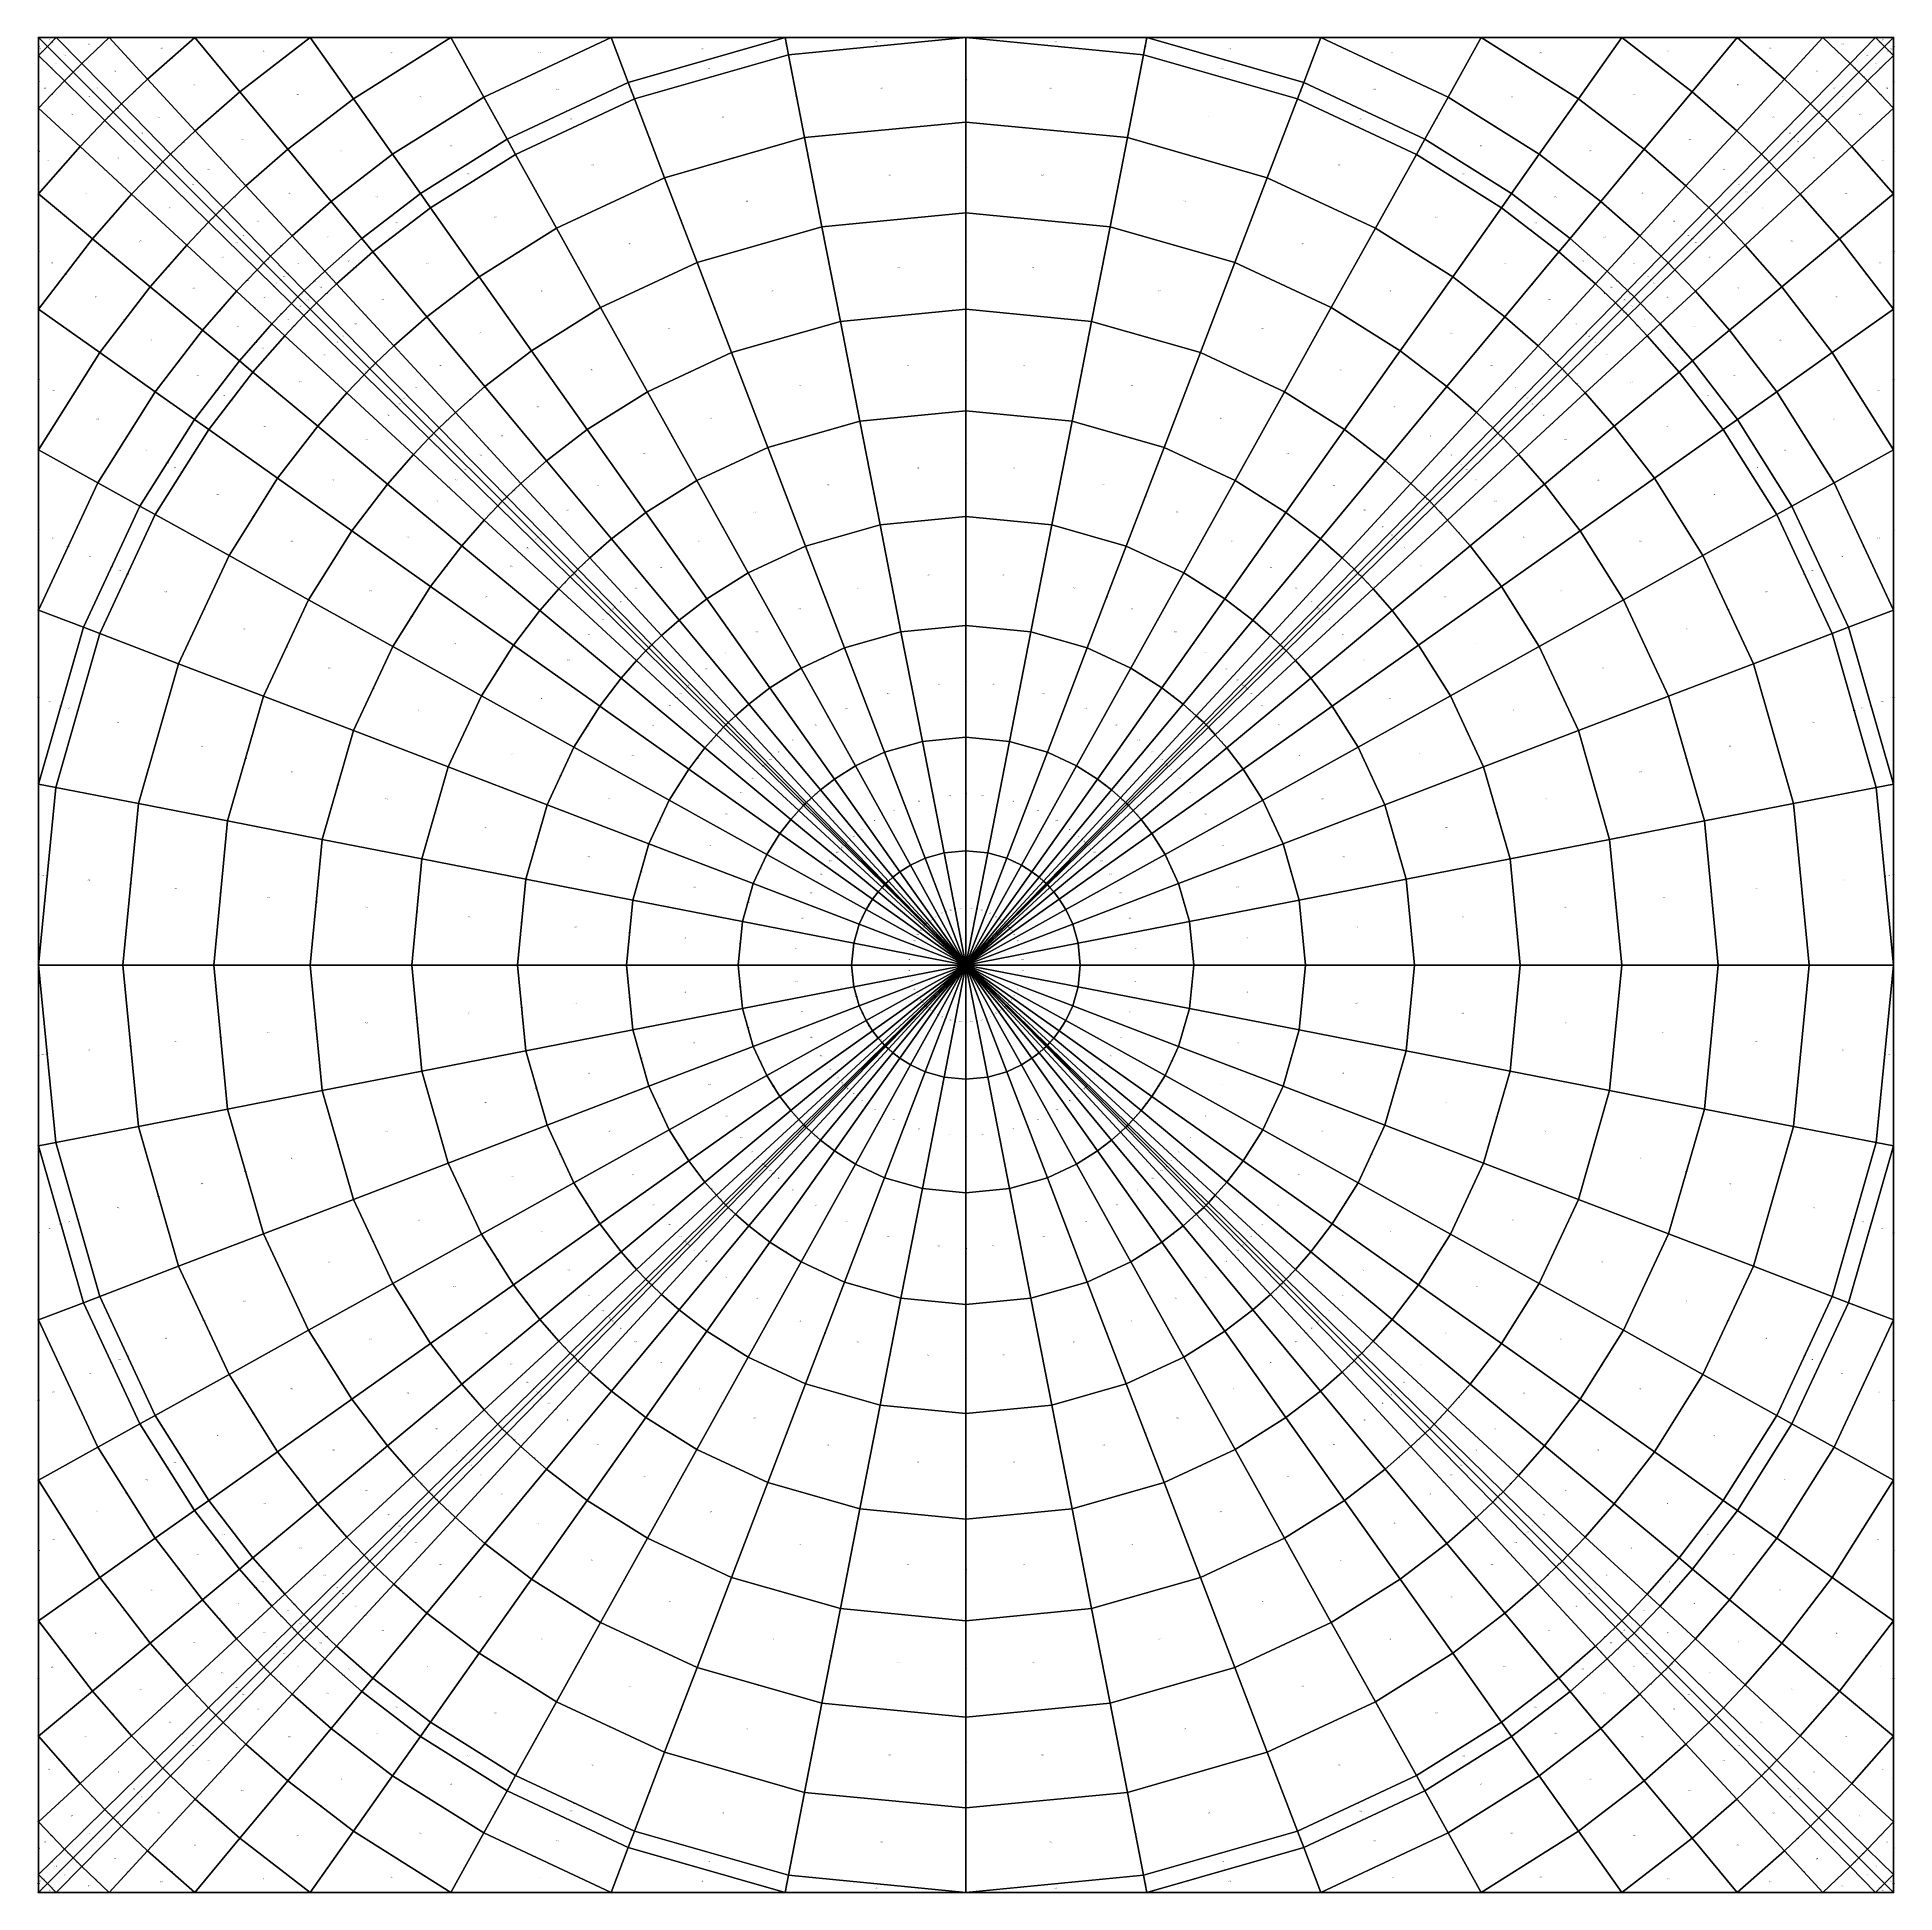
# Model space of a CAD drawing. Header units: metres. Extents: x -1.88 to 1.88, y -1.88 to 1.88.
import ezdxf
from ezdxf.enums import TextEntityAlignment as Align

# ---------------------------------------------------------------- set-up
doc = ezdxf.new("R2010")
doc.units = ezdxf.units.M

msp = doc.modelspace()

# ---------------------------------------------------------------- linework, layer by layer
at = {"layer": 'BRANCHES'}
for p, q in [((-1.8571, 1.8571, 0.3658), (-1.875, 1.875, 0)), ((-1.839, 1.875, 0.3658), (-1.875, 1.875, 0)), ((-1.875, 1.875, 0), (-1.875, 1.839, 0.3658)), ((-1.8571, 1.8571, 0.3658), (-1.875, 1.839, 0.3658)), ((-1.839, 1.875, 0.3658), (-1.8571, 1.8571, 0.3658)), ((-1.805, 1.805, 0.7175), (-1.8571, 1.8571, 0.3658)), ((-1.7875, 1.8225, 0.7175), (-1.839, 1.875, 0.3658)), ((-1.7323, 1.875, 0.7175), (-1.839, 1.875, 0.3658)), ((-1.7323, 1.875, 0.7175), (-1.7875, 1.8225, 0.7175)), ((-1.6547, 1.7911, 1.0417), (-1.7323, 1.875, 0.7175)), ((-1.559, 1.875, 1.0417), (-1.7323, 1.875, 0.7175)), ((-1.559, 1.875, 1.0417), (-1.6547, 1.7911, 1.0417)), ((-1.4682, 1.7658, 1.3258), (-1.559, 1.875, 1.0417)), ((-1.3258, 1.875, 1.3258), (-1.559, 1.875, 1.0417)), ((-1.3258, 1.875, 1.3258), (-1.4682, 1.7658, 1.3258)), ((-1.2384, 1.7513, 1.559), (-1.3258, 1.875, 1.3258)), ((-1.0417, 1.875, 1.559), (-1.3258, 1.875, 1.3258)), ((-1.0417, 1.875, 1.559), (-1.2384, 1.7513, 1.559)), ((-0.975, 1.755, 1.7323), (-1.0417, 1.875, 1.559)), ((-0.7175, 1.875, 1.7323), (-1.0417, 1.875, 1.559)), ((-0.7175, 1.875, 1.7323), (-0.975, 1.755, 1.7323)), ((-0.6828, 1.7842, 1.839), (-0.7175, 1.875, 1.7323)), ((-0.3658, 1.875, 1.839), (-0.7175, 1.875, 1.7323)), ((-0.3658, 1.875, 1.839), (-0.6828, 1.7842, 1.839)), ((-0.359, 1.8403, 1.875), (-0.6701, 1.7512, 1.875)), ((-0.359, 1.8403, 1.875), (-0.3658, 1.875, 1.839)), ((0, 1.875, 1.875), (-0.3658, 1.875, 1.839)), ((0, 1.875, 1.875), (-0.359, 1.8403, 1.875)), ((-0.3264, 1.6729, 2.0313), (-0.359, 1.8403, 1.875)), ((0, 1.7044, 2.0313), (0, 1.875, 1.875)), ((0.359, 1.8403, 1.875), (0, 1.875, 1.875)), ((0.3658, 1.875, 1.839), (0, 1.875, 1.875)), ((0.3264, 1.6729, 2.0313), (0.359, 1.8403, 1.875)), ((0.359, 1.8403, 1.875), (0.3658, 1.875, 1.839)), ((0.6701, 1.7512, 1.875), (0.359, 1.8403, 1.875)), ((0.6828, 1.7842, 1.839), (0.3658, 1.875, 1.839)), ((0.7175, 1.875, 1.7323), (0.3658, 1.875, 1.839)), ((0.6828, 1.7842, 1.839), (0.7175, 1.875, 1.7323)), ((0.975, 1.755, 1.7323), (0.7175, 1.875, 1.7323)), ((1.0417, 1.875, 1.559), (0.7175, 1.875, 1.7323)), ((0.975, 1.755, 1.7323), (1.0417, 1.875, 1.559)), ((1.2384, 1.7513, 1.559), (1.0417, 1.875, 1.559)), ((1.3258, 1.875, 1.3258), (1.0417, 1.875, 1.559)), ((1.2384, 1.7513, 1.559), (1.3258, 1.875, 1.3258)), ((1.4682, 1.7658, 1.3258), (1.3258, 1.875, 1.3258)), ((1.559, 1.875, 1.0417), (1.3258, 1.875, 1.3258)), ((1.4682, 1.7658, 1.3258), (1.559, 1.875, 1.0417)), ((1.6547, 1.7911, 1.0417), (1.559, 1.875, 1.0417)), ((1.7323, 1.875, 0.7175), (1.559, 1.875, 1.0417)), ((1.6547, 1.7911, 1.0417), (1.7323, 1.875, 0.7175)), ((1.7875, 1.8225, 0.7175), (1.7323, 1.875, 0.7175)), ((1.839, 1.875, 0.3658), (1.7323, 1.875, 0.7175)), ((1.7875, 1.8225, 0.7175), (1.839, 1.875, 0.3658)), ((1.805, 1.805, 0.7175), (1.8571, 1.8571, 0.3658)), ((1.8571, 1.8571, 0.3658), (1.839, 1.875, 0.3658)), ((1.875, 1.875, 0), (1.839, 1.875, 0.3658)), ((1.8571, 1.8571, 0.3658), (1.875, 1.875, 0)), ((1.875, 1.839, 0.3658), (1.8571, 1.8571, 0.3658)), ((1.875, 1.839, 0.3658), (1.875, 1.875, 0)), ((-1.8225, 1.7875, 0.7175), (-1.875, 1.839, 0.3658)), ((-1.875, 1.839, 0.3658), (-1.875, 1.7323, 0.7175)), ((-1.805, 1.805, 0.7175), (-1.8225, 1.7875, 0.7175)), ((-1.7875, 1.8225, 0.7175), (-1.805, 1.805, 0.7175)), ((-1.7243, 1.7243, 1.0417), (-1.805, 1.805, 0.7175)), ((-1.7075, 1.7409, 1.0417), (-1.7875, 1.8225, 0.7175)), ((1.7075, 1.7409, 1.0417), (1.7875, 1.8225, 0.7175)), ((1.7243, 1.7243, 1.0417), (1.805, 1.805, 0.7175)), ((1.805, 1.805, 0.7175), (1.7875, 1.8225, 0.7175)), ((1.8225, 1.7875, 0.7175), (1.805, 1.805, 0.7175)), ((1.8225, 1.7875, 0.7175), (1.875, 1.839, 0.3658)), ((1.875, 1.7323, 0.7175), (1.875, 1.839, 0.3658)), ((-1.8225, 1.7875, 0.7175), (-1.875, 1.7323, 0.7175)), ((-1.7409, 1.7075, 1.0417), (-1.8225, 1.7875, 0.7175)), ((-1.6547, 1.7911, 1.0417), (-1.7075, 1.7409, 1.0417)), ((-1.5583, 1.6867, 1.3258), (-1.6547, 1.7911, 1.0417)), ((-1.4682, 1.7658, 1.3258), (-1.5583, 1.6867, 1.3258)), ((-1.3713, 1.6493, 1.559), (-1.4682, 1.7658, 1.3258)), ((-0.6828, 1.7842, 1.839), (-0.9278, 1.6699, 1.839)), ((-0.6701, 1.7512, 1.875), (-0.6828, 1.7842, 1.839)), ((0.6701, 1.7512, 1.875), (0.6828, 1.7842, 1.839)), ((0.9278, 1.6699, 1.839), (0.6828, 1.7842, 1.839)), ((1.3713, 1.6493, 1.559), (1.4682, 1.7658, 1.3258)), ((1.5583, 1.6867, 1.3258), (1.4682, 1.7658, 1.3258)), ((1.5583, 1.6867, 1.3258), (1.6547, 1.7911, 1.0417)), ((1.7075, 1.7409, 1.0417), (1.6547, 1.7911, 1.0417)), ((1.7409, 1.7075, 1.0417), (1.8225, 1.7875, 0.7175)), ((1.875, 1.7323, 0.7175), (1.8225, 1.7875, 0.7175)), ((-1.7911, 1.6547, 1.0417), (-1.875, 1.7323, 0.7175)), ((-1.875, 1.7323, 0.7175), (-1.875, 1.559, 1.0417)), ((-1.7075, 1.7409, 1.0417), (-1.7243, 1.7243, 1.0417)), ((-1.608, 1.6395, 1.3258), (-1.7075, 1.7409, 1.0417)), ((-1.2384, 1.7513, 1.559), (-1.3713, 1.6493, 1.559)), ((-1.1591, 1.6392, 1.7323), (-1.2384, 1.7513, 1.559)), ((-0.975, 1.755, 1.7323), (-1.1591, 1.6392, 1.7323)), ((-0.9278, 1.6699, 1.839), (-0.975, 1.755, 1.7323)), ((-0.6701, 1.7512, 1.875), (-0.9106, 1.639, 1.875)), ((-0.6092, 1.5919, 2.0313), (-0.6701, 1.7512, 1.875)), ((0.6092, 1.5919, 2.0313), (0.6701, 1.7512, 1.875)), ((0.9106, 1.639, 1.875), (0.6701, 1.7512, 1.875)), ((0.9278, 1.6699, 1.839), (0.975, 1.755, 1.7323)), ((1.1591, 1.6392, 1.7323), (0.975, 1.755, 1.7323)), ((1.1591, 1.6392, 1.7323), (1.2384, 1.7513, 1.559)), ((1.3713, 1.6493, 1.559), (1.2384, 1.7513, 1.559)), ((1.608, 1.6395, 1.3258), (1.7075, 1.7409, 1.0417)), ((1.7243, 1.7243, 1.0417), (1.7075, 1.7409, 1.0417)), ((1.7911, 1.6547, 1.0417), (1.875, 1.7323, 0.7175)), ((1.875, 1.559, 1.0417), (1.875, 1.7323, 0.7175)), ((-1.7409, 1.7075, 1.0417), (-1.7911, 1.6547, 1.0417)), ((-1.7243, 1.7243, 1.0417), (-1.7409, 1.7075, 1.0417)), ((-1.6395, 1.608, 1.3258), (-1.7409, 1.7075, 1.0417)), ((-1.6238, 1.6238, 1.3258), (-1.7243, 1.7243, 1.0417)), ((0, 1.7044, 2.0313), (-0.3264, 1.6729, 2.0313)), ((0, 1.5209, 2.1721), (0, 1.7044, 2.0313)), ((0.3264, 1.6729, 2.0313), (0, 1.7044, 2.0313)), ((1.6238, 1.6238, 1.3258), (1.7243, 1.7243, 1.0417)), ((1.6395, 1.608, 1.3258), (1.7409, 1.7075, 1.0417)), ((1.7409, 1.7075, 1.0417), (1.7243, 1.7243, 1.0417)), ((1.7911, 1.6547, 1.0417), (1.7409, 1.7075, 1.0417)), ((-1.7911, 1.6547, 1.0417), (-1.875, 1.559, 1.0417)), ((-1.6867, 1.5583, 1.3258), (-1.7911, 1.6547, 1.0417)), ((-1.5583, 1.6867, 1.3258), (-1.608, 1.6395, 1.3258)), ((-1.4556, 1.5755, 1.559), (-1.5583, 1.6867, 1.3258)), ((-0.9278, 1.6699, 1.839), (-1.1029, 1.5598, 1.839)), ((-0.9106, 1.639, 1.875), (-0.9278, 1.6699, 1.839)), ((-0.3264, 1.6729, 2.0313), (-0.6092, 1.5919, 2.0313)), ((-0.2912, 1.4928, 2.1721), (-0.3264, 1.6729, 2.0313)), ((0.2912, 1.4928, 2.1721), (0.3264, 1.6729, 2.0313)), ((0.6092, 1.5919, 2.0313), (0.3264, 1.6729, 2.0313)), ((0.9106, 1.639, 1.875), (0.9278, 1.6699, 1.839)), ((1.1029, 1.5598, 1.839), (0.9278, 1.6699, 1.839)), ((1.4556, 1.5755, 1.559), (1.5583, 1.6867, 1.3258)), ((1.608, 1.6395, 1.3258), (1.5583, 1.6867, 1.3258)), ((1.6867, 1.5583, 1.3258), (1.7911, 1.6547, 1.0417)), ((1.875, 1.559, 1.0417), (1.7911, 1.6547, 1.0417)), ((-1.6238, 1.6238, 1.3258), (-1.6395, 1.608, 1.3258)), ((-1.608, 1.6395, 1.3258), (-1.6238, 1.6238, 1.3258)), ((-1.5167, 1.5167, 1.559), (-1.6238, 1.6238, 1.3258)), ((-1.5019, 1.5313, 1.559), (-1.608, 1.6395, 1.3258)), ((-1.3713, 1.6493, 1.559), (-1.4556, 1.5755, 1.559)), ((-1.2835, 1.5437, 1.7323), (-1.3713, 1.6493, 1.559)), ((-1.1591, 1.6392, 1.7323), (-1.2835, 1.5437, 1.7323)), ((-1.1029, 1.5598, 1.839), (-1.1591, 1.6392, 1.7323)), ((-0.9106, 1.639, 1.875), (-1.0825, 1.5309, 1.875)), ((-0.8278, 1.4899, 2.0313), (-0.9106, 1.639, 1.875)), ((0.8278, 1.4899, 2.0313), (0.9106, 1.639, 1.875)), ((1.0825, 1.5309, 1.875), (0.9106, 1.639, 1.875)), ((1.1029, 1.5598, 1.839), (1.1591, 1.6392, 1.7323)), ((1.2835, 1.5437, 1.7323), (1.1591, 1.6392, 1.7323)), ((1.2835, 1.5437, 1.7323), (1.3713, 1.6493, 1.559)), ((1.4556, 1.5755, 1.559), (1.3713, 1.6493, 1.559)), ((1.5019, 1.5313, 1.559), (1.608, 1.6395, 1.3258)), ((1.5167, 1.5167, 1.559), (1.6238, 1.6238, 1.3258)), ((1.6238, 1.6238, 1.3258), (1.608, 1.6395, 1.3258)), ((1.6395, 1.608, 1.3258), (1.6238, 1.6238, 1.3258)), ((-1.6395, 1.608, 1.3258), (-1.6867, 1.5583, 1.3258)), ((-1.5313, 1.5019, 1.559), (-1.6395, 1.608, 1.3258)), ((-0.6092, 1.5919, 2.0313), (-0.8278, 1.4899, 2.0313)), ((-0.5436, 1.4205, 2.1721), (-0.6092, 1.5919, 2.0313)), ((0.5436, 1.4205, 2.1721), (0.6092, 1.5919, 2.0313)), ((0.8278, 1.4899, 2.0313), (0.6092, 1.5919, 2.0313)), ((1.5313, 1.5019, 1.559), (1.6395, 1.608, 1.3258)), ((1.6867, 1.5583, 1.3258), (1.6395, 1.608, 1.3258)), ((-1.7658, 1.4682, 1.3258), (-1.875, 1.559, 1.0417)), ((-1.875, 1.559, 1.0417), (-1.875, 1.3258, 1.3258)), ((-1.6867, 1.5583, 1.3258), (-1.7658, 1.4682, 1.3258)), ((-1.5755, 1.4556, 1.559), (-1.6867, 1.5583, 1.3258)), ((-1.4556, 1.5755, 1.559), (-1.5019, 1.5313, 1.559)), ((-1.3624, 1.4746, 1.7323), (-1.4556, 1.5755, 1.559)), ((-1.2835, 1.5437, 1.7323), (-1.3624, 1.4746, 1.7323)), ((-1.2214, 1.4689, 1.839), (-1.2835, 1.5437, 1.7323)), ((-1.1029, 1.5598, 1.839), (-1.2214, 1.4689, 1.839)), ((-1.0825, 1.5309, 1.875), (-1.1029, 1.5598, 1.839)), ((1.0825, 1.5309, 1.875), (1.1029, 1.5598, 1.839)), ((1.2214, 1.4689, 1.839), (1.1029, 1.5598, 1.839)), ((1.2214, 1.4689, 1.839), (1.2835, 1.5437, 1.7323)), ((1.3624, 1.4746, 1.7323), (1.2835, 1.5437, 1.7323)), ((1.3624, 1.4746, 1.7323), (1.4556, 1.5755, 1.559)), ((1.5019, 1.5313, 1.559), (1.4556, 1.5755, 1.559)), ((1.5755, 1.4556, 1.559), (1.6867, 1.5583, 1.3258)), ((1.7658, 1.4682, 1.3258), (1.6867, 1.5583, 1.3258)), ((1.7658, 1.4682, 1.3258), (1.875, 1.559, 1.0417)), ((1.875, 1.3258, 1.3258), (1.875, 1.559, 1.0417)), ((-1.5167, 1.5167, 1.559), (-1.5313, 1.5019, 1.559)), ((-1.5019, 1.5313, 1.559), (-1.5167, 1.5167, 1.559)), ((-1.4196, 1.4196, 1.7323), (-1.5167, 1.5167, 1.559)), ((-1.4058, 1.4333, 1.7323), (-1.5019, 1.5313, 1.559)), ((-1.0825, 1.5309, 1.875), (-1.1988, 1.4417, 1.875)), ((-0.9841, 1.3917, 2.0313), (-1.0825, 1.5309, 1.875)), ((0, 1.5209, 2.1721), (-0.2912, 1.4928, 2.1721)), ((0, 1.3258, 2.2964), (0, 1.5209, 2.1721)), ((0.2912, 1.4928, 2.1721), (0, 1.5209, 2.1721)), ((0.9841, 1.3917, 2.0313), (1.0825, 1.5309, 1.875)), ((1.1988, 1.4417, 1.875), (1.0825, 1.5309, 1.875)), ((1.4058, 1.4333, 1.7323), (1.5019, 1.5313, 1.559)), ((1.4196, 1.4196, 1.7323), (1.5167, 1.5167, 1.559)), ((1.5167, 1.5167, 1.559), (1.5019, 1.5313, 1.559)), ((1.5313, 1.5019, 1.559), (1.5167, 1.5167, 1.559)), ((-1.7658, 1.4682, 1.3258), (-1.875, 1.3258, 1.3258)), ((-1.6493, 1.3713, 1.559), (-1.7658, 1.4682, 1.3258)), ((-1.5313, 1.5019, 1.559), (-1.5755, 1.4556, 1.559)), ((-1.4333, 1.4058, 1.7323), (-1.5313, 1.5019, 1.559)), ((-1.3624, 1.4746, 1.7323), (-1.4058, 1.4333, 1.7323)), ((-1.2964, 1.4032, 1.839), (-1.3624, 1.4746, 1.7323)), ((-1.2214, 1.4689, 1.839), (-1.2964, 1.4032, 1.839)), ((-1.1988, 1.4417, 1.875), (-1.2214, 1.4689, 1.839)), ((-0.8278, 1.4899, 2.0313), (-0.9841, 1.3917, 2.0313)), ((-0.7386, 1.3295, 2.1721), (-0.8278, 1.4899, 2.0313)), ((-0.2912, 1.4928, 2.1721), (-0.5436, 1.4205, 2.1721)), ((-0.2539, 1.3013, 2.2964), (-0.2912, 1.4928, 2.1721)), ((0.2539, 1.3013, 2.2964), (0.2912, 1.4928, 2.1721)), ((0.5436, 1.4205, 2.1721), (0.2912, 1.4928, 2.1721)), ((0.7386, 1.3295, 2.1721), (0.8278, 1.4899, 2.0313)), ((0.9841, 1.3917, 2.0313), (0.8278, 1.4899, 2.0313)), ((1.1988, 1.4417, 1.875), (1.2214, 1.4689, 1.839)), ((1.2964, 1.4032, 1.839), (1.2214, 1.4689, 1.839)), ((1.2964, 1.4032, 1.839), (1.3624, 1.4746, 1.7323)), ((1.4058, 1.4333, 1.7323), (1.3624, 1.4746, 1.7323)), ((1.4333, 1.4058, 1.7323), (1.5313, 1.5019, 1.559)), ((1.5755, 1.4556, 1.559), (1.5313, 1.5019, 1.559)), ((1.6493, 1.3713, 1.559), (1.7658, 1.4682, 1.3258)), ((1.875, 1.3258, 1.3258), (1.7658, 1.4682, 1.3258)), ((-1.5755, 1.4556, 1.559), (-1.6493, 1.3713, 1.559)), ((-1.4746, 1.3624, 1.7323), (-1.5755, 1.4556, 1.559)), ((-1.4058, 1.4333, 1.7323), (-1.4196, 1.4196, 1.7323)), ((-1.3377, 1.3639, 1.839), (-1.4058, 1.4333, 1.7323)), ((-1.1988, 1.4417, 1.875), (-1.2724, 1.3772, 1.875)), ((-1.0897, 1.3106, 2.0313), (-1.1988, 1.4417, 1.875)), ((1.0897, 1.3106, 2.0313), (1.1988, 1.4417, 1.875)), ((1.2724, 1.3772, 1.875), (1.1988, 1.4417, 1.875)), ((1.3377, 1.3639, 1.839), (1.4058, 1.4333, 1.7323)), ((1.4196, 1.4196, 1.7323), (1.4058, 1.4333, 1.7323)), ((1.4746, 1.3624, 1.7323), (1.5755, 1.4556, 1.559)), ((1.6493, 1.3713, 1.559), (1.5755, 1.4556, 1.559)), ((-1.4333, 1.4058, 1.7323), (-1.4746, 1.3624, 1.7323)), ((-1.4196, 1.4196, 1.7323), (-1.4333, 1.4058, 1.7323)), ((-1.3639, 1.3377, 1.839), (-1.4333, 1.4058, 1.7323)), ((-1.3508, 1.3508, 1.839), (-1.4196, 1.4196, 1.7323)), ((-1.2964, 1.4032, 1.839), (-1.3377, 1.3639, 1.839)), ((-1.2724, 1.3772, 1.875), (-1.2964, 1.4032, 1.839)), ((-0.9841, 1.3917, 2.0313), (-1.0897, 1.3106, 2.0313)), ((-0.8781, 1.2418, 2.1721), (-0.9841, 1.3917, 2.0313)), ((-0.5436, 1.4205, 2.1721), (-0.7386, 1.3295, 2.1721)), ((-0.4739, 1.2383, 2.2964), (-0.5436, 1.4205, 2.1721)), ((0.4739, 1.2383, 2.2964), (0.5436, 1.4205, 2.1721)), ((0.7386, 1.3295, 2.1721), (0.5436, 1.4205, 2.1721)), ((0.8781, 1.2418, 2.1721), (0.9841, 1.3917, 2.0313)), ((1.0897, 1.3106, 2.0313), (0.9841, 1.3917, 2.0313)), ((1.2724, 1.3772, 1.875), (1.2964, 1.4032, 1.839)), ((1.3377, 1.3639, 1.839), (1.2964, 1.4032, 1.839)), ((1.3508, 1.3508, 1.839), (1.4196, 1.4196, 1.7323)), ((1.3639, 1.3377, 1.839), (1.4333, 1.4058, 1.7323)), ((1.4333, 1.4058, 1.7323), (1.4196, 1.4196, 1.7323)), ((1.4746, 1.3624, 1.7323), (1.4333, 1.4058, 1.7323)), ((-1.6493, 1.3713, 1.559), (-1.7513, 1.2384, 1.559)), ((-1.5437, 1.2835, 1.7323), (-1.6493, 1.3713, 1.559)), ((-1.4746, 1.3624, 1.7323), (-1.5437, 1.2835, 1.7323)), ((-1.4032, 1.2964, 1.839), (-1.4746, 1.3624, 1.7323)), ((-1.3377, 1.3639, 1.839), (-1.3508, 1.3508, 1.839)), ((-1.3129, 1.3386, 1.875), (-1.3377, 1.3639, 1.839)), ((-1.2724, 1.3772, 1.875), (-1.3129, 1.3386, 1.875)), ((-1.1566, 1.2519, 2.0313), (-1.2724, 1.3772, 1.875)), ((1.1566, 1.2519, 2.0313), (1.2724, 1.3772, 1.875)), ((1.3129, 1.3386, 1.875), (1.2724, 1.3772, 1.875)), ((1.3129, 1.3386, 1.875), (1.3377, 1.3639, 1.839)), ((1.3508, 1.3508, 1.839), (1.3377, 1.3639, 1.839)), ((1.4032, 1.2964, 1.839), (1.4746, 1.3624, 1.7323)), ((1.5437, 1.2835, 1.7323), (1.4746, 1.3624, 1.7323)), ((1.5437, 1.2835, 1.7323), (1.6493, 1.3713, 1.559)), ((1.7513, 1.2384, 1.559), (1.6493, 1.3713, 1.559)), ((-1.7513, 1.2384, 1.559), (-1.875, 1.3258, 1.3258)), ((-1.875, 1.3258, 1.3258), (-1.875, 1.0417, 1.559)), ((-1.3639, 1.3377, 1.839), (-1.4032, 1.2964, 1.839)), ((-1.3508, 1.3508, 1.839), (-1.3639, 1.3377, 1.839)), ((-1.3386, 1.3129, 1.875), (-1.3639, 1.3377, 1.839)), ((-1.3258, 1.3258, 1.875), (-1.3508, 1.3508, 1.839)), ((-1.3258, 1.3258, 1.875), (-1.3386, 1.3129, 1.875)), ((-1.3129, 1.3386, 1.875), (-1.3258, 1.3258, 1.875)), ((-1.2052, 1.2052, 2.0313), (-1.3258, 1.3258, 1.875)), ((-1.1935, 1.2169, 2.0313), (-1.3129, 1.3386, 1.875)), ((-0.7386, 1.3295, 2.1721), (-0.8781, 1.2418, 2.1721)), ((-0.6439, 1.159, 2.2964), (-0.7386, 1.3295, 2.1721)), ((0, 1.3258, 2.2964), (-0.2539, 1.3013, 2.2964)), ((0, 1.1206, 2.4032), (0, 1.3258, 2.2964)), ((0.2539, 1.3013, 2.2964), (0, 1.3258, 2.2964)), ((0.6439, 1.159, 2.2964), (0.7386, 1.3295, 2.1721)), ((0.8781, 1.2418, 2.1721), (0.7386, 1.3295, 2.1721)), ((1.1935, 1.2169, 2.0313), (1.3129, 1.3386, 1.875)), ((1.2052, 1.2052, 2.0313), (1.3258, 1.3258, 1.875)), ((1.3258, 1.3258, 1.875), (1.3129, 1.3386, 1.875)), ((1.3258, 1.3258, 1.875), (1.3508, 1.3508, 1.839)), ((1.3386, 1.3129, 1.875), (1.3258, 1.3258, 1.875)), ((1.3386, 1.3129, 1.875), (1.3639, 1.3377, 1.839)), ((1.3639, 1.3377, 1.839), (1.3508, 1.3508, 1.839)), ((1.4032, 1.2964, 1.839), (1.3639, 1.3377, 1.839)), ((1.7513, 1.2384, 1.559), (1.875, 1.3258, 1.3258)), ((1.875, 1.0417, 1.559), (1.875, 1.3258, 1.3258)), ((-1.5437, 1.2835, 1.7323), (-1.6392, 1.1591, 1.7323)), ((-1.4689, 1.2214, 1.839), (-1.5437, 1.2835, 1.7323)), ((-1.4032, 1.2964, 1.839), (-1.4689, 1.2214, 1.839)), ((-1.3772, 1.2724, 1.875), (-1.4032, 1.2964, 1.839)), ((-1.3386, 1.3129, 1.875), (-1.3772, 1.2724, 1.875)), ((-1.2169, 1.1935, 2.0313), (-1.3386, 1.3129, 1.875)), ((-1.0897, 1.3106, 2.0313), (-1.1566, 1.2519, 2.0313)), ((-0.9724, 1.1695, 2.1721), (-1.0897, 1.3106, 2.0313)), ((-0.2539, 1.3013, 2.2964), (-0.4739, 1.2383, 2.2964)), ((-0.2146, 1.0999, 2.4032), (-0.2539, 1.3013, 2.2964)), ((0.2146, 1.0999, 2.4032), (0.2539, 1.3013, 2.2964)), ((0.4739, 1.2383, 2.2964), (0.2539, 1.3013, 2.2964)), ((0.9724, 1.1695, 2.1721), (1.0897, 1.3106, 2.0313)), ((1.1566, 1.2519, 2.0313), (1.0897, 1.3106, 2.0313)), ((1.2169, 1.1935, 2.0313), (1.3386, 1.3129, 1.875)), ((1.3772, 1.2724, 1.875), (1.3386, 1.3129, 1.875)), ((1.3772, 1.2724, 1.875), (1.4032, 1.2964, 1.839)), ((1.4689, 1.2214, 1.839), (1.4032, 1.2964, 1.839)), ((1.4689, 1.2214, 1.839), (1.5437, 1.2835, 1.7323)), ((1.6392, 1.1591, 1.7323), (1.5437, 1.2835, 1.7323)), ((-1.3772, 1.2724, 1.875), (-1.4417, 1.1988, 1.875)), ((-1.2519, 1.1566, 2.0313), (-1.3772, 1.2724, 1.875)), ((-1.1566, 1.2519, 2.0313), (-1.1935, 1.2169, 2.0313)), ((-1.0321, 1.1171, 2.1721), (-1.1566, 1.2519, 2.0313)), ((-0.8781, 1.2418, 2.1721), (-0.9724, 1.1695, 2.1721)), ((-0.7655, 1.0825, 2.2964), (-0.8781, 1.2418, 2.1721)), ((0.7655, 1.0825, 2.2964), (0.8781, 1.2418, 2.1721)), ((0.9724, 1.1695, 2.1721), (0.8781, 1.2418, 2.1721)), ((1.0321, 1.1171, 2.1721), (1.1566, 1.2519, 2.0313)), ((1.1935, 1.2169, 2.0313), (1.1566, 1.2519, 2.0313)), ((1.2519, 1.1566, 2.0313), (1.3772, 1.2724, 1.875)), ((1.4417, 1.1988, 1.875), (1.3772, 1.2724, 1.875)), ((-1.7513, 1.2384, 1.559), (-1.875, 1.0417, 1.559)), ((-1.6392, 1.1591, 1.7323), (-1.7513, 1.2384, 1.559)), ((-1.4689, 1.2214, 1.839), (-1.5598, 1.1029, 1.839)), ((-1.4417, 1.1988, 1.875), (-1.4689, 1.2214, 1.839)), ((-1.2052, 1.2052, 2.0313), (-1.2169, 1.1935, 2.0313)), ((-1.1935, 1.2169, 2.0313), (-1.2052, 1.2052, 2.0313)), ((-1.0755, 1.0755, 2.1721), (-1.2052, 1.2052, 2.0313)), ((-1.065, 1.0858, 2.1721), (-1.1935, 1.2169, 2.0313)), ((-0.4739, 1.2383, 2.2964), (-0.6439, 1.159, 2.2964)), ((-0.4005, 1.0466, 2.4032), (-0.4739, 1.2383, 2.2964)), ((0.4005, 1.0466, 2.4032), (0.4739, 1.2383, 2.2964)), ((0.6439, 1.159, 2.2964), (0.4739, 1.2383, 2.2964)), ((1.065, 1.0858, 2.1721), (1.1935, 1.2169, 2.0313)), ((1.0755, 1.0755, 2.1721), (1.2052, 1.2052, 2.0313)), ((1.2052, 1.2052, 2.0313), (1.1935, 1.2169, 2.0313)), ((1.2169, 1.1935, 2.0313), (1.2052, 1.2052, 2.0313)), ((1.4417, 1.1988, 1.875), (1.4689, 1.2214, 1.839)), ((1.5598, 1.1029, 1.839), (1.4689, 1.2214, 1.839)), ((1.6392, 1.1591, 1.7323), (1.7513, 1.2384, 1.559)), ((1.875, 1.0417, 1.559), (1.7513, 1.2384, 1.559)), ((-1.4417, 1.1988, 1.875), (-1.5309, 1.0825, 1.875)), ((-1.3106, 1.0897, 2.0313), (-1.4417, 1.1988, 1.875)), ((-1.2169, 1.1935, 2.0313), (-1.2519, 1.1566, 2.0313)), ((-1.0858, 1.065, 2.1721), (-1.2169, 1.1935, 2.0313)), ((-0.9724, 1.1695, 2.1721), (-1.0321, 1.1171, 2.1721)), ((-0.8477, 1.0195, 2.2964), (-0.9724, 1.1695, 2.1721)), ((0.8477, 1.0195, 2.2964), (0.9724, 1.1695, 2.1721)), ((1.0321, 1.1171, 2.1721), (0.9724, 1.1695, 2.1721)), ((1.0858, 1.065, 2.1721), (1.2169, 1.1935, 2.0313)), ((1.2519, 1.1566, 2.0313), (1.2169, 1.1935, 2.0313)), ((1.3106, 1.0897, 2.0313), (1.4417, 1.1988, 1.875)), ((1.5309, 1.0825, 1.875), (1.4417, 1.1988, 1.875)), ((-1.6392, 1.1591, 1.7323), (-1.755, 0.975, 1.7323)), ((-1.5598, 1.1029, 1.839), (-1.6392, 1.1591, 1.7323)), ((-1.2519, 1.1566, 2.0313), (-1.3106, 1.0897, 2.0313)), ((-1.1171, 1.0321, 2.1721), (-1.2519, 1.1566, 2.0313)), ((-0.6439, 1.159, 2.2964), (-0.7655, 1.0825, 2.2964)), ((-0.5442, 0.9796, 2.4032), (-0.6439, 1.159, 2.2964)), ((0.5442, 0.9796, 2.4032), (0.6439, 1.159, 2.2964)), ((0.7655, 1.0825, 2.2964), (0.6439, 1.159, 2.2964)), ((1.1171, 1.0321, 2.1721), (1.2519, 1.1566, 2.0313)), ((1.3106, 1.0897, 2.0313), (1.2519, 1.1566, 2.0313)), ((1.5598, 1.1029, 1.839), (1.6392, 1.1591, 1.7323)), ((1.755, 0.975, 1.7323), (1.6392, 1.1591, 1.7323)), ((-1.5598, 1.1029, 1.839), (-1.6699, 0.9278, 1.839)), ((-1.5309, 1.0825, 1.875), (-1.5598, 1.1029, 1.839)), ((-1.3106, 1.0897, 2.0313), (-1.3917, 0.9841, 2.0313)), ((-1.1695, 0.9724, 2.1721), (-1.3106, 1.0897, 2.0313)), ((-1.0321, 1.1171, 2.1721), (-1.065, 1.0858, 2.1721)), ((-0.8997, 0.9738, 2.2964), (-1.0321, 1.1171, 2.1721)), ((-0.2146, 1.0999, 2.4032), (-0.4005, 1.0466, 2.4032)), ((0, 1.1206, 2.4032), (-0.2146, 1.0999, 2.4032)), ((-0.1737, 0.8901, 2.4917), (-0.2146, 1.0999, 2.4032)), ((0, 0.9069, 2.4917), (0, 1.1206, 2.4032)), ((0.2146, 1.0999, 2.4032), (0, 1.1206, 2.4032)), ((0.1737, 0.8901, 2.4917), (0.2146, 1.0999, 2.4032)), ((0.4005, 1.0466, 2.4032), (0.2146, 1.0999, 2.4032)), ((0.8997, 0.9738, 2.2964), (1.0321, 1.1171, 2.1721)), ((1.065, 1.0858, 2.1721), (1.0321, 1.1171, 2.1721)), ((1.1695, 0.9724, 2.1721), (1.3106, 1.0897, 2.0313)), ((1.3917, 0.9841, 2.0313), (1.3106, 1.0897, 2.0313)), ((1.5309, 1.0825, 1.875), (1.5598, 1.1029, 1.839)), ((1.6699, 0.9278, 1.839), (1.5598, 1.1029, 1.839)), ((-1.5309, 1.0825, 1.875), (-1.639, 0.9106, 1.875)), ((-1.3917, 0.9841, 2.0313), (-1.5309, 1.0825, 1.875)), ((-1.0858, 1.065, 2.1721), (-1.1171, 1.0321, 2.1721)), ((-1.0755, 1.0755, 2.1721), (-1.0858, 1.065, 2.1721)), ((-0.9465, 0.9284, 2.2964), (-1.0858, 1.065, 2.1721)), ((-1.065, 1.0858, 2.1721), (-1.0755, 1.0755, 2.1721)), ((-0.9375, 0.9375, 2.2964), (-1.0755, 1.0755, 2.1721)), ((-0.9284, 0.9465, 2.2964), (-1.065, 1.0858, 2.1721)), ((-0.7655, 1.0825, 2.2964), (-0.8477, 1.0195, 2.2964)), ((-0.647, 0.915, 2.4032), (-0.7655, 1.0825, 2.2964)), ((0.647, 0.915, 2.4032), (0.7655, 1.0825, 2.2964)), ((0.8477, 1.0195, 2.2964), (0.7655, 1.0825, 2.2964)), ((0.9284, 0.9465, 2.2964), (1.065, 1.0858, 2.1721)), ((0.9375, 0.9375, 2.2964), (1.0755, 1.0755, 2.1721)), ((0.9465, 0.9284, 2.2964), (1.0858, 1.065, 2.1721)), ((1.0755, 1.0755, 2.1721), (1.065, 1.0858, 2.1721)), ((1.0858, 1.065, 2.1721), (1.0755, 1.0755, 2.1721)), ((1.1171, 1.0321, 2.1721), (1.0858, 1.065, 2.1721)), ((1.3917, 0.9841, 2.0313), (1.5309, 1.0825, 1.875)), ((1.639, 0.9106, 1.875), (1.5309, 1.0825, 1.875)), ((-1.755, 0.975, 1.7323), (-1.875, 1.0417, 1.559)), ((-1.875, 1.0417, 1.559), (-1.875, 0.7175, 1.7323)), ((-1.1171, 1.0321, 2.1721), (-1.1695, 0.9724, 2.1721)), ((-0.9738, 0.8997, 2.2964), (-1.1171, 1.0321, 2.1721)), ((-0.8477, 1.0195, 2.2964), (-0.8997, 0.9738, 2.2964)), ((-0.7165, 0.8617, 2.4032), (-0.8477, 1.0195, 2.2964)), ((-0.4005, 1.0466, 2.4032), (-0.5442, 0.9796, 2.4032)), ((-0.3241, 0.847, 2.4917), (-0.4005, 1.0466, 2.4032)), ((0.3241, 0.847, 2.4917), (0.4005, 1.0466, 2.4032)), ((0.5442, 0.9796, 2.4032), (0.4005, 1.0466, 2.4032)), ((0.7165, 0.8617, 2.4032), (0.8477, 1.0195, 2.2964)), ((0.8997, 0.9738, 2.2964), (0.8477, 1.0195, 2.2964)), ((0.9738, 0.8997, 2.2964), (1.1171, 1.0321, 2.1721)), ((1.1695, 0.9724, 2.1721), (1.1171, 1.0321, 2.1721)), ((1.755, 0.975, 1.7323), (1.875, 1.0417, 1.559)), ((1.875, 0.7175, 1.7323), (1.875, 1.0417, 1.559)), ((-1.3917, 0.9841, 2.0313), (-1.4899, 0.8278, 2.0313)), ((-1.2418, 0.8781, 2.1721), (-1.3917, 0.9841, 2.0313)), ((-0.5442, 0.9796, 2.4032), (-0.647, 0.915, 2.4032)), ((-0.4404, 0.7928, 2.4917), (-0.5442, 0.9796, 2.4032)), ((0.4404, 0.7928, 2.4917), (0.5442, 0.9796, 2.4032)), ((0.647, 0.915, 2.4032), (0.5442, 0.9796, 2.4032)), ((1.2418, 0.8781, 2.1721), (1.3917, 0.9841, 2.0313)), ((1.4899, 0.8278, 2.0313), (1.3917, 0.9841, 2.0313)), ((-1.755, 0.975, 1.7323), (-1.875, 0.7175, 1.7323)), ((-1.6699, 0.9278, 1.839), (-1.755, 0.975, 1.7323)), ((-1.1695, 0.9724, 2.1721), (-1.2418, 0.8781, 2.1721)), ((-1.0195, 0.8477, 2.2964), (-1.1695, 0.9724, 2.1721)), ((-0.9284, 0.9465, 2.2964), (-0.9375, 0.9375, 2.2964)), ((-0.8997, 0.9738, 2.2964), (-0.9284, 0.9465, 2.2964)), ((-0.7847, 0.8001, 2.4032), (-0.9284, 0.9465, 2.2964)), ((-0.7605, 0.8231, 2.4032), (-0.8997, 0.9738, 2.2964)), ((0.7605, 0.8231, 2.4032), (0.8997, 0.9738, 2.2964)), ((0.7847, 0.8001, 2.4032), (0.9284, 0.9465, 2.2964)), ((0.9284, 0.9465, 2.2964), (0.8997, 0.9738, 2.2964)), ((0.9375, 0.9375, 2.2964), (0.9284, 0.9465, 2.2964)), ((1.0195, 0.8477, 2.2964), (1.1695, 0.9724, 2.1721)), ((1.2418, 0.8781, 2.1721), (1.1695, 0.9724, 2.1721)), ((1.6699, 0.9278, 1.839), (1.755, 0.975, 1.7323)), ((1.875, 0.7175, 1.7323), (1.755, 0.975, 1.7323)), ((-1.6699, 0.9278, 1.839), (-1.7842, 0.6828, 1.839)), ((-1.639, 0.9106, 1.875), (-1.7512, 0.6701, 1.875)), ((-1.639, 0.9106, 1.875), (-1.6699, 0.9278, 1.839)), ((-1.4899, 0.8278, 2.0313), (-1.639, 0.9106, 1.875)), ((-0.9465, 0.9284, 2.2964), (-0.9738, 0.8997, 2.2964)), ((-0.9375, 0.9375, 2.2964), (-0.9465, 0.9284, 2.2964)), ((-0.8001, 0.7847, 2.4032), (-0.9465, 0.9284, 2.2964)), ((-0.7924, 0.7924, 2.4032), (-0.9375, 0.9375, 2.2964)), ((-0.647, 0.915, 2.4032), (-0.7165, 0.8617, 2.4032)), ((-0.5236, 0.7405, 2.4917), (-0.647, 0.915, 2.4032)), ((0, 0.9069, 2.4917), (-0.1737, 0.8901, 2.4917)), ((0, 0.6863, 2.5613), (0, 0.9069, 2.4917)), ((0.1737, 0.8901, 2.4917), (0, 0.9069, 2.4917)), ((0.5236, 0.7405, 2.4917), (0.647, 0.915, 2.4032)), ((0.7165, 0.8617, 2.4032), (0.647, 0.915, 2.4032)), ((0.7924, 0.7924, 2.4032), (0.9375, 0.9375, 2.2964)), ((0.8001, 0.7847, 2.4032), (0.9465, 0.9284, 2.2964)), ((0.9465, 0.9284, 2.2964), (0.9375, 0.9375, 2.2964)), ((0.9738, 0.8997, 2.2964), (0.9465, 0.9284, 2.2964)), ((1.4899, 0.8278, 2.0313), (1.639, 0.9106, 1.875)), ((1.639, 0.9106, 1.875), (1.6699, 0.9278, 1.839)), ((1.7512, 0.6701, 1.875), (1.639, 0.9106, 1.875)), ((1.7842, 0.6828, 1.839), (1.6699, 0.9278, 1.839)), ((-1.2418, 0.8781, 2.1721), (-1.3295, 0.7386, 2.1721)), ((-1.0825, 0.7655, 2.2964), (-1.2418, 0.8781, 2.1721)), ((-0.9738, 0.8997, 2.2964), (-1.0195, 0.8477, 2.2964)), ((-0.8231, 0.7605, 2.4032), (-0.9738, 0.8997, 2.2964)), ((-0.1737, 0.8901, 2.4917), (-0.3241, 0.847, 2.4917)), ((-0.1314, 0.6736, 2.5613), (-0.1737, 0.8901, 2.4917)), ((0.1314, 0.6736, 2.5613), (0.1737, 0.8901, 2.4917)), ((0.3241, 0.847, 2.4917), (0.1737, 0.8901, 2.4917)), ((0.8231, 0.7605, 2.4032), (0.9738, 0.8997, 2.2964)), ((1.0195, 0.8477, 2.2964), (0.9738, 0.8997, 2.2964)), ((1.0825, 0.7655, 2.2964), (1.2418, 0.8781, 2.1721)), ((1.3295, 0.7386, 2.1721), (1.2418, 0.8781, 2.1721)), ((-1.4899, 0.8278, 2.0313), (-1.5919, 0.6092, 2.0313)), ((-1.3295, 0.7386, 2.1721), (-1.4899, 0.8278, 2.0313)), ((-1.0195, 0.8477, 2.2964), (-1.0825, 0.7655, 2.2964)), ((-0.8617, 0.7165, 2.4032), (-1.0195, 0.8477, 2.2964)), ((-0.7165, 0.8617, 2.4032), (-0.7605, 0.8231, 2.4032)), ((-0.5798, 0.6974, 2.4917), (-0.7165, 0.8617, 2.4032)), ((-0.3241, 0.847, 2.4917), (-0.4404, 0.7928, 2.4917)), ((-0.2453, 0.641, 2.5613), (-0.3241, 0.847, 2.4917)), ((0.2453, 0.641, 2.5613), (0.3241, 0.847, 2.4917)), ((0.4404, 0.7928, 2.4917), (0.3241, 0.847, 2.4917)), ((0.5798, 0.6974, 2.4917), (0.7165, 0.8617, 2.4032)), ((0.7605, 0.8231, 2.4032), (0.7165, 0.8617, 2.4032)), ((0.8617, 0.7165, 2.4032), (1.0195, 0.8477, 2.2964)), ((1.0825, 0.7655, 2.2964), (1.0195, 0.8477, 2.2964)), ((1.3295, 0.7386, 2.1721), (1.4899, 0.8278, 2.0313)), ((1.5919, 0.6092, 2.0313), (1.4899, 0.8278, 2.0313)), ((-0.7924, 0.7924, 2.4032), (-0.8001, 0.7847, 2.4032)), ((-0.7847, 0.8001, 2.4032), (-0.7924, 0.7924, 2.4032)), ((-0.6413, 0.6413, 2.4917), (-0.7924, 0.7924, 2.4032)), ((-0.7605, 0.8231, 2.4032), (-0.7847, 0.8001, 2.4032)), ((-0.635, 0.6475, 2.4917), (-0.7847, 0.8001, 2.4032)), ((-0.6154, 0.6661, 2.4917), (-0.7605, 0.8231, 2.4032)), ((-0.4404, 0.7928, 2.4917), (-0.5236, 0.7405, 2.4917)), ((-0.3333, 0.5999, 2.5613), (-0.4404, 0.7928, 2.4917)), ((0.3333, 0.5999, 2.5613), (0.4404, 0.7928, 2.4917)), ((0.5236, 0.7405, 2.4917), (0.4404, 0.7928, 2.4917)), ((0.6154, 0.6661, 2.4917), (0.7605, 0.8231, 2.4032)), ((0.635, 0.6475, 2.4917), (0.7847, 0.8001, 2.4032)), ((0.6413, 0.6413, 2.4917), (0.7924, 0.7924, 2.4032)), ((0.7847, 0.8001, 2.4032), (0.7605, 0.8231, 2.4032)), ((0.7924, 0.7924, 2.4032), (0.7847, 0.8001, 2.4032)), ((0.8001, 0.7847, 2.4032), (0.7924, 0.7924, 2.4032)), ((-1.0825, 0.7655, 2.2964), (-1.159, 0.6439, 2.2964)), ((-0.915, 0.647, 2.4032), (-1.0825, 0.7655, 2.2964)), ((-0.8231, 0.7605, 2.4032), (-0.8617, 0.7165, 2.4032)), ((-0.8001, 0.7847, 2.4032), (-0.8231, 0.7605, 2.4032)), ((-0.6661, 0.6154, 2.4917), (-0.8231, 0.7605, 2.4032)), ((-0.6475, 0.635, 2.4917), (-0.8001, 0.7847, 2.4032)), ((0.6475, 0.635, 2.4917), (0.8001, 0.7847, 2.4032)), ((0.6661, 0.6154, 2.4917), (0.8231, 0.7605, 2.4032)), ((0.8231, 0.7605, 2.4032), (0.8001, 0.7847, 2.4032)), ((0.8617, 0.7165, 2.4032), (0.8231, 0.7605, 2.4032)), ((0.915, 0.647, 2.4032), (1.0825, 0.7655, 2.2964)), ((1.159, 0.6439, 2.2964), (1.0825, 0.7655, 2.2964)), ((-1.7842, 0.6828, 1.839), (-1.875, 0.7175, 1.7323)), ((-1.875, 0.7175, 1.7323), (-1.875, 0.3658, 1.839)), ((-1.3295, 0.7386, 2.1721), (-1.4205, 0.5436, 2.1721)), ((-1.159, 0.6439, 2.2964), (-1.3295, 0.7386, 2.1721)), ((-0.8617, 0.7165, 2.4032), (-0.915, 0.647, 2.4032)), ((-0.6974, 0.5798, 2.4917), (-0.8617, 0.7165, 2.4032)), ((-0.5236, 0.7405, 2.4917), (-0.5798, 0.6974, 2.4917)), ((-0.3962, 0.5604, 2.5613), (-0.5236, 0.7405, 2.4917)), ((0.3962, 0.5604, 2.5613), (0.5236, 0.7405, 2.4917)), ((0.5798, 0.6974, 2.4917), (0.5236, 0.7405, 2.4917)), ((0.6974, 0.5798, 2.4917), (0.8617, 0.7165, 2.4032)), ((0.915, 0.647, 2.4032), (0.8617, 0.7165, 2.4032)), ((1.159, 0.6439, 2.2964), (1.3295, 0.7386, 2.1721)), ((1.4205, 0.5436, 2.1721), (1.3295, 0.7386, 2.1721)), ((1.7842, 0.6828, 1.839), (1.875, 0.7175, 1.7323)), ((1.875, 0.3658, 1.839), (1.875, 0.7175, 1.7323)), ((-1.7842, 0.6828, 1.839), (-1.875, 0.3658, 1.839)), ((-1.7512, 0.6701, 1.875), (-1.7842, 0.6828, 1.839)), ((-0.5798, 0.6974, 2.4917), (-0.6154, 0.6661, 2.4917)), ((-0.4388, 0.5277, 2.5613), (-0.5798, 0.6974, 2.4917)), ((0, 0.6863, 2.5613), (-0.1314, 0.6736, 2.5613)), ((0, 0.4605, 2.6114), (0, 0.6863, 2.5613)), ((0.1314, 0.6736, 2.5613), (0, 0.6863, 2.5613)), ((0.4388, 0.5277, 2.5613), (0.5798, 0.6974, 2.4917)), ((0.6154, 0.6661, 2.4917), (0.5798, 0.6974, 2.4917)), ((1.7512, 0.6701, 1.875), (1.7842, 0.6828, 1.839)), ((1.875, 0.3658, 1.839), (1.7842, 0.6828, 1.839)), ((-1.7512, 0.6701, 1.875), (-1.8403, 0.359, 1.875)), ((-1.5919, 0.6092, 2.0313), (-1.7512, 0.6701, 1.875)), ((-1.159, 0.6439, 2.2964), (-1.2383, 0.4739, 2.2964)), ((-0.9796, 0.5442, 2.4032), (-1.159, 0.6439, 2.2964)), ((-0.915, 0.647, 2.4032), (-0.9796, 0.5442, 2.4032)), ((-0.7405, 0.5236, 2.4917), (-0.915, 0.647, 2.4032)), ((-0.6413, 0.6413, 2.4917), (-0.6475, 0.635, 2.4917)), ((-0.635, 0.6475, 2.4917), (-0.6413, 0.6413, 2.4917)), ((-0.4853, 0.4853, 2.5613), (-0.6413, 0.6413, 2.4917)), ((-0.6154, 0.6661, 2.4917), (-0.635, 0.6475, 2.4917)), ((-0.4806, 0.49, 2.5613), (-0.635, 0.6475, 2.4917)), ((-0.4657, 0.5041, 2.5613), (-0.6154, 0.6661, 2.4917)), ((-0.2453, 0.641, 2.5613), (-0.3333, 0.5999, 2.5613)), ((-0.1314, 0.6736, 2.5613), (-0.2453, 0.641, 2.5613)), ((-0.1646, 0.43, 2.6114), (-0.2453, 0.641, 2.5613)), ((-0.0882, 0.4519, 2.6114), (-0.1314, 0.6736, 2.5613)), ((0.0882, 0.4519, 2.6114), (0.1314, 0.6736, 2.5613)), ((0.2453, 0.641, 2.5613), (0.1314, 0.6736, 2.5613)), ((0.1646, 0.43, 2.6114), (0.2453, 0.641, 2.5613)), ((0.3333, 0.5999, 2.5613), (0.2453, 0.641, 2.5613)), ((0.4657, 0.5041, 2.5613), (0.6154, 0.6661, 2.4917)), ((0.4806, 0.49, 2.5613), (0.635, 0.6475, 2.4917)), ((0.4853, 0.4853, 2.5613), (0.6413, 0.6413, 2.4917)), ((0.635, 0.6475, 2.4917), (0.6154, 0.6661, 2.4917)), ((0.6413, 0.6413, 2.4917), (0.635, 0.6475, 2.4917)), ((0.6475, 0.635, 2.4917), (0.6413, 0.6413, 2.4917)), ((0.7405, 0.5236, 2.4917), (0.915, 0.647, 2.4032)), ((0.9796, 0.5442, 2.4032), (0.915, 0.647, 2.4032)), ((0.9796, 0.5442, 2.4032), (1.159, 0.6439, 2.2964)), ((1.2383, 0.4739, 2.2964), (1.159, 0.6439, 2.2964)), ((1.5919, 0.6092, 2.0313), (1.7512, 0.6701, 1.875)), ((1.8403, 0.359, 1.875), (1.7512, 0.6701, 1.875)), ((-1.5919, 0.6092, 2.0313), (-1.6729, 0.3264, 2.0313)), ((-1.4205, 0.5436, 2.1721), (-1.5919, 0.6092, 2.0313)), ((-0.6661, 0.6154, 2.4917), (-0.6974, 0.5798, 2.4917)), ((-0.6475, 0.635, 2.4917), (-0.6661, 0.6154, 2.4917)), ((-0.5041, 0.4657, 2.5613), (-0.6661, 0.6154, 2.4917)), ((-0.49, 0.4806, 2.5613), (-0.6475, 0.635, 2.4917)), ((0.49, 0.4806, 2.5613), (0.6475, 0.635, 2.4917)), ((0.5041, 0.4657, 2.5613), (0.6661, 0.6154, 2.4917)), ((0.6661, 0.6154, 2.4917), (0.6475, 0.635, 2.4917)), ((0.6974, 0.5798, 2.4917), (0.6661, 0.6154, 2.4917)), ((1.4205, 0.5436, 2.1721), (1.5919, 0.6092, 2.0313)), ((1.6729, 0.3264, 2.0313), (1.5919, 0.6092, 2.0313)), ((-0.6974, 0.5798, 2.4917), (-0.7405, 0.5236, 2.4917)), ((-0.5277, 0.4388, 2.5613), (-0.6974, 0.5798, 2.4917)), ((-0.3333, 0.5999, 2.5613), (-0.3962, 0.5604, 2.5613)), ((-0.2236, 0.4025, 2.6114), (-0.3333, 0.5999, 2.5613)), ((0.2236, 0.4025, 2.6114), (0.3333, 0.5999, 2.5613)), ((0.3962, 0.5604, 2.5613), (0.3333, 0.5999, 2.5613)), ((0.5277, 0.4388, 2.5613), (0.6974, 0.5798, 2.4917)), ((0.7405, 0.5236, 2.4917), (0.6974, 0.5798, 2.4917)), ((-1.4205, 0.5436, 2.1721), (-1.4928, 0.2912, 2.1721)), ((-1.2383, 0.4739, 2.2964), (-1.4205, 0.5436, 2.1721)), ((-0.9796, 0.5442, 2.4032), (-1.0466, 0.4005, 2.4032)), ((-0.7928, 0.4404, 2.4917), (-0.9796, 0.5442, 2.4032)), ((-0.4388, 0.5277, 2.5613), (-0.4657, 0.5041, 2.5613)), ((-0.3962, 0.5604, 2.5613), (-0.4388, 0.5277, 2.5613)), ((-0.2944, 0.3541, 2.6114), (-0.4388, 0.5277, 2.5613)), ((-0.2658, 0.376, 2.6114), (-0.3962, 0.5604, 2.5613)), ((0.2658, 0.376, 2.6114), (0.3962, 0.5604, 2.5613)), ((0.2944, 0.3541, 2.6114), (0.4388, 0.5277, 2.5613)), ((0.4388, 0.5277, 2.5613), (0.3962, 0.5604, 2.5613)), ((0.4657, 0.5041, 2.5613), (0.4388, 0.5277, 2.5613)), ((0.7928, 0.4404, 2.4917), (0.9796, 0.5442, 2.4032)), ((1.0466, 0.4005, 2.4032), (0.9796, 0.5442, 2.4032)), ((1.2383, 0.4739, 2.2964), (1.4205, 0.5436, 2.1721)), ((1.4928, 0.2912, 2.1721), (1.4205, 0.5436, 2.1721)), ((-0.7405, 0.5236, 2.4917), (-0.7928, 0.4404, 2.4917)), ((-0.5604, 0.3962, 2.5613), (-0.7405, 0.5236, 2.4917)), ((-0.4806, 0.49, 2.5613), (-0.4853, 0.4853, 2.5613)), ((-0.4657, 0.5041, 2.5613), (-0.4806, 0.49, 2.5613)), ((-0.3224, 0.3287, 2.6114), (-0.4806, 0.49, 2.5613)), ((-0.3125, 0.3382, 2.6114), (-0.4657, 0.5041, 2.5613)), ((0.3125, 0.3382, 2.6114), (0.4657, 0.5041, 2.5613)), ((0.3224, 0.3287, 2.6114), (0.4806, 0.49, 2.5613)), ((0.4806, 0.49, 2.5613), (0.4657, 0.5041, 2.5613)), ((0.4853, 0.4853, 2.5613), (0.4806, 0.49, 2.5613)), ((0.5604, 0.3962, 2.5613), (0.7405, 0.5236, 2.4917)), ((0.7928, 0.4404, 2.4917), (0.7405, 0.5236, 2.4917)), ((-1.2383, 0.4739, 2.2964), (-1.3013, 0.2539, 2.2964)), ((-1.0466, 0.4005, 2.4032), (-1.2383, 0.4739, 2.2964)), ((-0.5041, 0.4657, 2.5613), (-0.5277, 0.4388, 2.5613)), ((-0.49, 0.4806, 2.5613), (-0.5041, 0.4657, 2.5613)), ((-0.3382, 0.3125, 2.6114), (-0.5041, 0.4657, 2.5613)), ((-0.4853, 0.4853, 2.5613), (-0.49, 0.4806, 2.5613)), ((-0.3287, 0.3224, 2.6114), (-0.49, 0.4806, 2.5613)), ((-0.3256, 0.3256, 2.6114), (-0.4853, 0.4853, 2.5613)), ((-0.0882, 0.4519, 2.6114), (-0.1646, 0.43, 2.6114)), ((0, 0.4605, 2.6114), (-0.0882, 0.4519, 2.6114)), ((-0.0443, 0.2268, 2.6416), (-0.0882, 0.4519, 2.6114)), ((0, 0.2311, 2.6416), (0, 0.4605, 2.6114)), ((0.0882, 0.4519, 2.6114), (0, 0.4605, 2.6114)), ((0.0443, 0.2268, 2.6416), (0.0882, 0.4519, 2.6114)), ((0.1646, 0.43, 2.6114), (0.0882, 0.4519, 2.6114)), ((0.3256, 0.3256, 2.6114), (0.4853, 0.4853, 2.5613)), ((0.3287, 0.3224, 2.6114), (0.49, 0.4806, 2.5613)), ((0.3382, 0.3125, 2.6114), (0.5041, 0.4657, 2.5613)), ((0.49, 0.4806, 2.5613), (0.4853, 0.4853, 2.5613)), ((0.5041, 0.4657, 2.5613), (0.49, 0.4806, 2.5613)), ((0.5277, 0.4388, 2.5613), (0.5041, 0.4657, 2.5613)), ((1.0466, 0.4005, 2.4032), (1.2383, 0.4739, 2.2964)), ((1.3013, 0.2539, 2.2964), (1.2383, 0.4739, 2.2964)), ((-0.7928, 0.4404, 2.4917), (-0.847, 0.3241, 2.4917)), ((-0.5999, 0.3333, 2.5613), (-0.7928, 0.4404, 2.4917)), ((-0.5277, 0.4388, 2.5613), (-0.5604, 0.3962, 2.5613)), ((-0.3541, 0.2944, 2.6114), (-0.5277, 0.4388, 2.5613)), ((-0.1646, 0.43, 2.6114), (-0.2236, 0.4025, 2.6114)), ((-0.0826, 0.2158, 2.6416), (-0.1646, 0.43, 2.6114)), ((0.0826, 0.2158, 2.6416), (0.1646, 0.43, 2.6114)), ((0.2236, 0.4025, 2.6114), (0.1646, 0.43, 2.6114)), ((0.3541, 0.2944, 2.6114), (0.5277, 0.4388, 2.5613)), ((0.5604, 0.3962, 2.5613), (0.5277, 0.4388, 2.5613)), ((0.5999, 0.3333, 2.5613), (0.7928, 0.4404, 2.4917)), ((0.847, 0.3241, 2.4917), (0.7928, 0.4404, 2.4917)), ((-1.0466, 0.4005, 2.4032), (-1.0999, 0.2146, 2.4032)), ((-0.847, 0.3241, 2.4917), (-1.0466, 0.4005, 2.4032)), ((-0.5604, 0.3962, 2.5613), (-0.5999, 0.3333, 2.5613)), ((-0.376, 0.2658, 2.6114), (-0.5604, 0.3962, 2.5613)), ((-0.2658, 0.376, 2.6114), (-0.2944, 0.3541, 2.6114)), ((-0.2236, 0.4025, 2.6114), (-0.2658, 0.376, 2.6114)), ((-0.1334, 0.1887, 2.6416), (-0.2658, 0.376, 2.6114)), ((-0.1122, 0.202, 2.6416), (-0.2236, 0.4025, 2.6114)), ((0.1122, 0.202, 2.6416), (0.2236, 0.4025, 2.6114)), ((0.1334, 0.1887, 2.6416), (0.2658, 0.376, 2.6114)), ((0.2658, 0.376, 2.6114), (0.2236, 0.4025, 2.6114)), ((0.2944, 0.3541, 2.6114), (0.2658, 0.376, 2.6114)), ((0.376, 0.2658, 2.6114), (0.5604, 0.3962, 2.5613)), ((0.5999, 0.3333, 2.5613), (0.5604, 0.3962, 2.5613)), ((0.847, 0.3241, 2.4917), (1.0466, 0.4005, 2.4032)), ((1.0999, 0.2146, 2.4032), (1.0466, 0.4005, 2.4032)), ((-1.8403, 0.359, 1.875), (-1.875, 0.3658, 1.839)), ((-1.875, 0.3658, 1.839), (-1.875, 0, 1.875)), ((-1.8403, 0.359, 1.875), (-1.875, 0, 1.875)), ((-1.6729, 0.3264, 2.0313), (-1.8403, 0.359, 1.875)), ((-0.3125, 0.3382, 2.6114), (-0.3224, 0.3287, 2.6114)), ((-0.2944, 0.3541, 2.6114), (-0.3125, 0.3382, 2.6114)), ((-0.1568, 0.1697, 2.6416), (-0.3125, 0.3382, 2.6114)), ((-0.1478, 0.1777, 2.6416), (-0.2944, 0.3541, 2.6114)), ((0.1478, 0.1777, 2.6416), (0.2944, 0.3541, 2.6114)), ((0.1568, 0.1697, 2.6416), (0.3125, 0.3382, 2.6114)), ((0.3125, 0.3382, 2.6114), (0.2944, 0.3541, 2.6114)), ((0.3224, 0.3287, 2.6114), (0.3125, 0.3382, 2.6114)), ((1.6729, 0.3264, 2.0313), (1.8403, 0.359, 1.875)), ((1.8403, 0.359, 1.875), (1.875, 0.3658, 1.839)), ((1.875, 0, 1.875), (1.8403, 0.359, 1.875)), ((1.875, 0, 1.875), (1.875, 0.3658, 1.839)), ((-1.6729, 0.3264, 2.0313), (-1.7044, 0, 2.0313)), ((-1.4928, 0.2912, 2.1721), (-1.6729, 0.3264, 2.0313)), ((-0.847, 0.3241, 2.4917), (-0.8901, 0.1737, 2.4917)), ((-0.641, 0.2453, 2.5613), (-0.847, 0.3241, 2.4917)), ((-0.5999, 0.3333, 2.5613), (-0.641, 0.2453, 2.5613)), ((-0.4025, 0.2236, 2.6114), (-0.5999, 0.3333, 2.5613)), ((-0.3382, 0.3125, 2.6114), (-0.3541, 0.2944, 2.6114)), ((-0.3287, 0.3224, 2.6114), (-0.3382, 0.3125, 2.6114)), ((-0.1697, 0.1568, 2.6416), (-0.3382, 0.3125, 2.6114)), ((-0.3256, 0.3256, 2.6114), (-0.3287, 0.3224, 2.6114)), ((-0.165, 0.1618, 2.6416), (-0.3287, 0.3224, 2.6114)), ((-0.3224, 0.3287, 2.6114), (-0.3256, 0.3256, 2.6114)), ((-0.1634, 0.1634, 2.6416), (-0.3256, 0.3256, 2.6114)), ((-0.1618, 0.165, 2.6416), (-0.3224, 0.3287, 2.6114)), ((0.1618, 0.165, 2.6416), (0.3224, 0.3287, 2.6114)), ((0.1634, 0.1634, 2.6416), (0.3256, 0.3256, 2.6114)), ((0.165, 0.1618, 2.6416), (0.3287, 0.3224, 2.6114)), ((0.1697, 0.1568, 2.6416), (0.3382, 0.3125, 2.6114)), ((0.3256, 0.3256, 2.6114), (0.3224, 0.3287, 2.6114)), ((0.3287, 0.3224, 2.6114), (0.3256, 0.3256, 2.6114)), ((0.3382, 0.3125, 2.6114), (0.3287, 0.3224, 2.6114)), ((0.3541, 0.2944, 2.6114), (0.3382, 0.3125, 2.6114)), ((0.4025, 0.2236, 2.6114), (0.5999, 0.3333, 2.5613)), ((0.641, 0.2453, 2.5613), (0.5999, 0.3333, 2.5613)), ((0.641, 0.2453, 2.5613), (0.847, 0.3241, 2.4917)), ((0.8901, 0.1737, 2.4917), (0.847, 0.3241, 2.4917)), ((1.4928, 0.2912, 2.1721), (1.6729, 0.3264, 2.0313)), ((1.7044, 0, 2.0313), (1.6729, 0.3264, 2.0313)), ((-1.4928, 0.2912, 2.1721), (-1.5209, 0, 2.1721)), ((-1.3013, 0.2539, 2.2964), (-1.4928, 0.2912, 2.1721)), ((-0.376, 0.2658, 2.6114), (-0.4025, 0.2236, 2.6114)), ((-0.3541, 0.2944, 2.6114), (-0.376, 0.2658, 2.6114)), ((-0.1887, 0.1334, 2.6416), (-0.376, 0.2658, 2.6114)), ((-0.1777, 0.1478, 2.6416), (-0.3541, 0.2944, 2.6114)), ((0.1777, 0.1478, 2.6416), (0.3541, 0.2944, 2.6114)), ((0.1887, 0.1334, 2.6416), (0.376, 0.2658, 2.6114)), ((0.376, 0.2658, 2.6114), (0.3541, 0.2944, 2.6114)), ((0.4025, 0.2236, 2.6114), (0.376, 0.2658, 2.6114)), ((1.3013, 0.2539, 2.2964), (1.4928, 0.2912, 2.1721)), ((1.5209, 0, 2.1721), (1.4928, 0.2912, 2.1721)), ((-1.3013, 0.2539, 2.2964), (-1.3258, 0, 2.2964)), ((-1.0999, 0.2146, 2.4032), (-1.3013, 0.2539, 2.2964)), ((-0.641, 0.2453, 2.5613), (-0.6736, 0.1314, 2.5613)), ((-0.43, 0.1646, 2.6114), (-0.641, 0.2453, 2.5613)), ((-0.0443, 0.2268, 2.6416), (-0.0826, 0.2158, 2.6416)), ((0, 0.2311, 2.6416), (-0.0443, 0.2268, 2.6416)), ((0, 0, 2.6517), (-0.0443, 0.2268, 2.6416)), ((0, 0, 2.6517), (0, 0.2311, 2.6416)), ((0.0443, 0.2268, 2.6416), (0, 0.2311, 2.6416)), ((0, 0, 2.6517), (0.0443, 0.2268, 2.6416)), ((0.0826, 0.2158, 2.6416), (0.0443, 0.2268, 2.6416)), ((0.43, 0.1646, 2.6114), (0.641, 0.2453, 2.5613)), ((0.6736, 0.1314, 2.5613), (0.641, 0.2453, 2.5613)), ((1.0999, 0.2146, 2.4032), (1.3013, 0.2539, 2.2964)), ((1.3258, 0, 2.2964), (1.3013, 0.2539, 2.2964)), ((-1.0999, 0.2146, 2.4032), (-1.1206, 0, 2.4032)), ((-0.8901, 0.1737, 2.4917), (-1.0999, 0.2146, 2.4032)), ((-0.4025, 0.2236, 2.6114), (-0.43, 0.1646, 2.6114)), ((-0.202, 0.1122, 2.6416), (-0.4025, 0.2236, 2.6114)), ((-0.1334, 0.1887, 2.6416), (-0.1478, 0.1777, 2.6416)), ((-0.1122, 0.202, 2.6416), (-0.1334, 0.1887, 2.6416)), ((0, 0, 2.6517), (-0.1334, 0.1887, 2.6416)), ((-0.0826, 0.2158, 2.6416), (-0.1122, 0.202, 2.6416)), ((0, 0, 2.6517), (-0.1122, 0.202, 2.6416)), ((0, 0, 2.6517), (-0.0826, 0.2158, 2.6416)), ((0, 0, 2.6517), (0.0826, 0.2158, 2.6416)), ((0, 0, 2.6517), (0.1122, 0.202, 2.6416)), ((0, 0, 2.6517), (0.1334, 0.1887, 2.6416)), ((0.1122, 0.202, 2.6416), (0.0826, 0.2158, 2.6416)), ((0.1334, 0.1887, 2.6416), (0.1122, 0.202, 2.6416)), ((0.1478, 0.1777, 2.6416), (0.1334, 0.1887, 2.6416)), ((0.202, 0.1122, 2.6416), (0.4025, 0.2236, 2.6114)), ((0.43, 0.1646, 2.6114), (0.4025, 0.2236, 2.6114)), ((0.8901, 0.1737, 2.4917), (1.0999, 0.2146, 2.4032)), ((1.1206, 0, 2.4032), (1.0999, 0.2146, 2.4032)), ((-0.8901, 0.1737, 2.4917), (-0.9069, 0, 2.4917)), ((-0.6736, 0.1314, 2.5613), (-0.8901, 0.1737, 2.4917)), ((-0.43, 0.1646, 2.6114), (-0.4519, 0.0882, 2.6114)), ((-0.2158, 0.0826, 2.6416), (-0.43, 0.1646, 2.6114)), ((-0.1697, 0.1568, 2.6416), (-0.1777, 0.1478, 2.6416)), ((-0.165, 0.1618, 2.6416), (-0.1697, 0.1568, 2.6416)), ((0, 0, 2.6517), (-0.1697, 0.1568, 2.6416)), ((-0.1634, 0.1634, 2.6416), (-0.165, 0.1618, 2.6416)), ((0, 0, 2.6517), (-0.165, 0.1618, 2.6416)), ((-0.1618, 0.165, 2.6416), (-0.1634, 0.1634, 2.6416)), ((0, 0, 2.6517), (-0.1634, 0.1634, 2.6416)), ((-0.1568, 0.1697, 2.6416), (-0.1618, 0.165, 2.6416)), ((0, 0, 2.6517), (-0.1618, 0.165, 2.6416)), ((-0.1478, 0.1777, 2.6416), (-0.1568, 0.1697, 2.6416)), ((0, 0, 2.6517), (-0.1568, 0.1697, 2.6416)), ((0, 0, 2.6517), (-0.1478, 0.1777, 2.6416)), ((0, 0, 2.6517), (0.1478, 0.1777, 2.6416)), ((0, 0, 2.6517), (0.1568, 0.1697, 2.6416)), ((0, 0, 2.6517), (0.1618, 0.165, 2.6416)), ((0, 0, 2.6517), (0.1634, 0.1634, 2.6416)), ((0, 0, 2.6517), (0.165, 0.1618, 2.6416)), ((0, 0, 2.6517), (0.1697, 0.1568, 2.6416)), ((0.1568, 0.1697, 2.6416), (0.1478, 0.1777, 2.6416)), ((0.1618, 0.165, 2.6416), (0.1568, 0.1697, 2.6416)), ((0.1634, 0.1634, 2.6416), (0.1618, 0.165, 2.6416)), ((0.165, 0.1618, 2.6416), (0.1634, 0.1634, 2.6416)), ((0.1697, 0.1568, 2.6416), (0.165, 0.1618, 2.6416)), ((0.1777, 0.1478, 2.6416), (0.1697, 0.1568, 2.6416)), ((0.2158, 0.0826, 2.6416), (0.43, 0.1646, 2.6114)), ((0.4519, 0.0882, 2.6114), (0.43, 0.1646, 2.6114)), ((0.6736, 0.1314, 2.5613), (0.8901, 0.1737, 2.4917)), ((0.9069, 0, 2.4917), (0.8901, 0.1737, 2.4917)), ((-0.6736, 0.1314, 2.5613), (-0.6863, 0, 2.5613)), ((-0.4519, 0.0882, 2.6114), (-0.6736, 0.1314, 2.5613)), ((-0.1887, 0.1334, 2.6416), (-0.202, 0.1122, 2.6416)), ((-0.1777, 0.1478, 2.6416), (-0.1887, 0.1334, 2.6416)), ((0, 0, 2.6517), (-0.1887, 0.1334, 2.6416)), ((0, 0, 2.6517), (-0.1777, 0.1478, 2.6416)), ((0, 0, 2.6517), (0.1777, 0.1478, 2.6416)), ((0, 0, 2.6517), (0.1887, 0.1334, 2.6416)), ((0.1887, 0.1334, 2.6416), (0.1777, 0.1478, 2.6416)), ((0.202, 0.1122, 2.6416), (0.1887, 0.1334, 2.6416)), ((0.4519, 0.0882, 2.6114), (0.6736, 0.1314, 2.5613)), ((0.6863, 0, 2.5613), (0.6736, 0.1314, 2.5613)), ((-0.4519, 0.0882, 2.6114), (-0.4605, 0, 2.6114)), ((-0.2268, 0.0443, 2.6416), (-0.4519, 0.0882, 2.6114)), ((-0.2158, 0.0826, 2.6416), (-0.2268, 0.0443, 2.6416)), ((-0.202, 0.1122, 2.6416), (-0.2158, 0.0826, 2.6416)), ((0, 0, 2.6517), (-0.2158, 0.0826, 2.6416)), ((0, 0, 2.6517), (-0.202, 0.1122, 2.6416)), ((0, 0, 2.6517), (0.202, 0.1122, 2.6416)), ((0, 0, 2.6517), (0.2158, 0.0826, 2.6416)), ((0.2158, 0.0826, 2.6416), (0.202, 0.1122, 2.6416)), ((0.2268, 0.0443, 2.6416), (0.2158, 0.0826, 2.6416)), ((0.2268, 0.0443, 2.6416), (0.4519, 0.0882, 2.6114)), ((0.4605, 0, 2.6114), (0.4519, 0.0882, 2.6114)), ((-0.2268, 0.0443, 2.6416), (-0.2311, 0, 2.6416)), ((0, 0, 2.6517), (-0.2268, 0.0443, 2.6416)), ((0, 0, 2.6517), (0.2268, 0.0443, 2.6416)), ((0.2311, 0, 2.6416), (0.2268, 0.0443, 2.6416)), ((-1.7044, 0, 2.0313), (-1.875, 0, 1.875)), ((-1.875, 0, 1.875), (-1.8403, -0.359, 1.875)), ((-1.875, 0, 1.875), (-1.875, -0.3658, 1.839)), ((-1.5209, 0, 2.1721), (-1.7044, 0, 2.0313)), ((-1.7044, 0, 2.0313), (-1.6729, -0.3264, 2.0313)), ((-1.3258, 0, 2.2964), (-1.5209, 0, 2.1721)), ((-1.5209, 0, 2.1721), (-1.4928, -0.2912, 2.1721)), ((-1.1206, 0, 2.4032), (-1.3258, 0, 2.2964)), ((-1.3258, 0, 2.2964), (-1.3013, -0.2539, 2.2964)), ((-0.9069, 0, 2.4917), (-1.1206, 0, 2.4032)), ((-1.1206, 0, 2.4032), (-1.0999, -0.2146, 2.4032)), ((-0.6863, 0, 2.5613), (-0.9069, 0, 2.4917)), ((-0.9069, 0, 2.4917), (-0.8901, -0.1737, 2.4917)), ((-0.4605, 0, 2.6114), (-0.6863, 0, 2.5613)), ((-0.6863, 0, 2.5613), (-0.6736, -0.1314, 2.5613)), ((-0.2311, 0, 2.6416), (-0.4605, 0, 2.6114)), ((-0.4605, 0, 2.6114), (-0.4519, -0.0882, 2.6114)), ((0, 0, 2.6517), (-0.2311, 0, 2.6416)), ((-0.2311, 0, 2.6416), (-0.2268, -0.0443, 2.6416)), ((0, 0, 2.6517), (-0.2268, -0.0443, 2.6416)), ((0, 0, 2.6517), (-0.2158, -0.0826, 2.6416)), ((0, 0, 2.6517), (-0.202, -0.1122, 2.6416)), ((0, 0, 2.6517), (-0.1887, -0.1334, 2.6416)), ((0, 0, 2.6517), (-0.1777, -0.1478, 2.6416)), ((0, 0, 2.6517), (-0.1697, -0.1568, 2.6416)), ((0, 0, 2.6517), (-0.165, -0.1618, 2.6416)), ((0, 0, 2.6517), (-0.1634, -0.1634, 2.6416)), ((0, 0, 2.6517), (-0.1618, -0.165, 2.6416)), ((0, 0, 2.6517), (-0.1568, -0.1697, 2.6416)), ((0, 0, 2.6517), (-0.1478, -0.1777, 2.6416)), ((0, 0, 2.6517), (-0.1334, -0.1887, 2.6416)), ((0, 0, 2.6517), (-0.1122, -0.202, 2.6416)), ((0, 0, 2.6517), (-0.0826, -0.2158, 2.6416)), ((0, 0, 2.6517), (-0.0443, -0.2268, 2.6416)), ((0, 0, 2.6517), (0.1634, -0.1634, 2.6416)), ((0, 0, 2.6517), (0.165, -0.1618, 2.6416)), ((0, 0, 2.6517), (0.1697, -0.1568, 2.6416)), ((0, 0, 2.6517), (0.1777, -0.1478, 2.6416)), ((0, 0, 2.6517), (0.1887, -0.1334, 2.6416)), ((0, 0, 2.6517), (0.202, -0.1122, 2.6416)), ((0, 0, 2.6517), (0.2158, -0.0826, 2.6416)), ((0, 0, 2.6517), (0.2268, -0.0443, 2.6416)), ((0, 0, 2.6517), (0.2311, 0, 2.6416)), ((0, 0, 2.6517), (0, -0.2311, 2.6416)), ((0, 0, 2.6517), (0.0443, -0.2268, 2.6416)), ((0, 0, 2.6517), (0.0826, -0.2158, 2.6416)), ((0, 0, 2.6517), (0.1122, -0.202, 2.6416)), ((0, 0, 2.6517), (0.1334, -0.1887, 2.6416)), ((0, 0, 2.6517), (0.1478, -0.1777, 2.6416)), ((0, 0, 2.6517), (0.1568, -0.1697, 2.6416)), ((0, 0, 2.6517), (0.1618, -0.165, 2.6416)), ((0.2268, -0.0443, 2.6416), (0.2311, 0, 2.6416)), ((0.2311, 0, 2.6416), (0.4605, 0, 2.6114)), ((0.4519, -0.0882, 2.6114), (0.4605, 0, 2.6114)), ((0.4605, 0, 2.6114), (0.6863, 0, 2.5613)), ((0.6736, -0.1314, 2.5613), (0.6863, 0, 2.5613)), ((0.6863, 0, 2.5613), (0.9069, 0, 2.4917)), ((0.8901, -0.1737, 2.4917), (0.9069, 0, 2.4917)), ((0.9069, 0, 2.4917), (1.1206, 0, 2.4032)), ((1.0999, -0.2146, 2.4032), (1.1206, 0, 2.4032)), ((1.1206, 0, 2.4032), (1.3258, 0, 2.2964)), ((1.3013, -0.2539, 2.2964), (1.3258, 0, 2.2964)), ((1.3258, 0, 2.2964), (1.5209, 0, 2.1721)), ((1.4928, -0.2912, 2.1721), (1.5209, 0, 2.1721)), ((1.5209, 0, 2.1721), (1.7044, 0, 2.0313)), ((1.6729, -0.3264, 2.0313), (1.7044, 0, 2.0313)), ((1.7044, 0, 2.0313), (1.875, 0, 1.875)), ((1.8403, -0.359, 1.875), (1.875, 0, 1.875)), ((1.875, -0.3658, 1.839), (1.875, 0, 1.875)), ((-0.2268, -0.0443, 2.6416), (-0.4519, -0.0882, 2.6114)), ((-0.2268, -0.0443, 2.6416), (-0.2158, -0.0826, 2.6416)), ((0.2158, -0.0826, 2.6416), (0.2268, -0.0443, 2.6416)), ((0.2268, -0.0443, 2.6416), (0.4519, -0.0882, 2.6114)), ((-0.4519, -0.0882, 2.6114), (-0.6736, -0.1314, 2.5613)), ((-0.4519, -0.0882, 2.6114), (-0.43, -0.1646, 2.6114)), ((-0.2158, -0.0826, 2.6416), (-0.43, -0.1646, 2.6114)), ((-0.202, -0.1122, 2.6416), (-0.4025, -0.2236, 2.6114)), ((-0.2158, -0.0826, 2.6416), (-0.202, -0.1122, 2.6416)), ((-0.202, -0.1122, 2.6416), (-0.1887, -0.1334, 2.6416)), ((0.1887, -0.1334, 2.6416), (0.202, -0.1122, 2.6416)), ((0.202, -0.1122, 2.6416), (0.2158, -0.0826, 2.6416)), ((0.202, -0.1122, 2.6416), (0.4025, -0.2236, 2.6114)), ((0.2158, -0.0826, 2.6416), (0.43, -0.1646, 2.6114)), ((0.43, -0.1646, 2.6114), (0.4519, -0.0882, 2.6114)), ((0.4519, -0.0882, 2.6114), (0.6736, -0.1314, 2.5613)), ((-0.6736, -0.1314, 2.5613), (-0.8901, -0.1737, 2.4917)), ((-0.6736, -0.1314, 2.5613), (-0.641, -0.2453, 2.5613)), ((-0.1887, -0.1334, 2.6416), (-0.376, -0.2658, 2.6114)), ((-0.1777, -0.1478, 2.6416), (-0.3541, -0.2944, 2.6114)), ((-0.1887, -0.1334, 2.6416), (-0.1777, -0.1478, 2.6416)), ((-0.1777, -0.1478, 2.6416), (-0.1697, -0.1568, 2.6416)), ((0.1697, -0.1568, 2.6416), (0.1777, -0.1478, 2.6416)), ((0.1777, -0.1478, 2.6416), (0.1887, -0.1334, 2.6416)), ((0.1777, -0.1478, 2.6416), (0.3541, -0.2944, 2.6114)), ((0.1887, -0.1334, 2.6416), (0.376, -0.2658, 2.6114)), ((0.641, -0.2453, 2.5613), (0.6736, -0.1314, 2.5613)), ((0.6736, -0.1314, 2.5613), (0.8901, -0.1737, 2.4917)), ((-0.8901, -0.1737, 2.4917), (-1.0999, -0.2146, 2.4032)), ((-0.8901, -0.1737, 2.4917), (-0.847, -0.3241, 2.4917)), ((-0.43, -0.1646, 2.6114), (-0.641, -0.2453, 2.5613)), ((-0.43, -0.1646, 2.6114), (-0.4025, -0.2236, 2.6114)), ((-0.1697, -0.1568, 2.6416), (-0.3382, -0.3125, 2.6114)), ((-0.165, -0.1618, 2.6416), (-0.3287, -0.3224, 2.6114)), ((-0.1634, -0.1634, 2.6416), (-0.3256, -0.3256, 2.6114)), ((-0.1618, -0.165, 2.6416), (-0.3224, -0.3287, 2.6114)), ((-0.1568, -0.1697, 2.6416), (-0.3125, -0.3382, 2.6114)), ((-0.1478, -0.1777, 2.6416), (-0.2944, -0.3541, 2.6114)), ((-0.1697, -0.1568, 2.6416), (-0.165, -0.1618, 2.6416)), ((-0.165, -0.1618, 2.6416), (-0.1634, -0.1634, 2.6416)), ((-0.1634, -0.1634, 2.6416), (-0.1618, -0.165, 2.6416)), ((-0.1618, -0.165, 2.6416), (-0.1568, -0.1697, 2.6416)), ((-0.1568, -0.1697, 2.6416), (-0.1478, -0.1777, 2.6416)), ((-0.1478, -0.1777, 2.6416), (-0.1334, -0.1887, 2.6416)), ((0.1334, -0.1887, 2.6416), (0.1478, -0.1777, 2.6416)), ((0.1478, -0.1777, 2.6416), (0.1568, -0.1697, 2.6416)), ((0.1478, -0.1777, 2.6416), (0.2944, -0.3541, 2.6114)), ((0.1568, -0.1697, 2.6416), (0.1618, -0.165, 2.6416)), ((0.1568, -0.1697, 2.6416), (0.3125, -0.3382, 2.6114)), ((0.1618, -0.165, 2.6416), (0.1634, -0.1634, 2.6416)), ((0.1618, -0.165, 2.6416), (0.3224, -0.3287, 2.6114)), ((0.1634, -0.1634, 2.6416), (0.165, -0.1618, 2.6416)), ((0.1634, -0.1634, 2.6416), (0.3256, -0.3256, 2.6114)), ((0.165, -0.1618, 2.6416), (0.1697, -0.1568, 2.6416)), ((0.165, -0.1618, 2.6416), (0.3287, -0.3224, 2.6114)), ((0.1697, -0.1568, 2.6416), (0.3382, -0.3125, 2.6114)), ((0.4025, -0.2236, 2.6114), (0.43, -0.1646, 2.6114)), ((0.43, -0.1646, 2.6114), (0.641, -0.2453, 2.5613)), ((0.847, -0.3241, 2.4917), (0.8901, -0.1737, 2.4917)), ((0.8901, -0.1737, 2.4917), (1.0999, -0.2146, 2.4032)), ((-1.0999, -0.2146, 2.4032), (-1.3013, -0.2539, 2.2964)), ((-1.0999, -0.2146, 2.4032), (-1.0466, -0.4005, 2.4032)), ((-0.4025, -0.2236, 2.6114), (-0.5999, -0.3333, 2.5613)), ((-0.4025, -0.2236, 2.6114), (-0.376, -0.2658, 2.6114)), ((-0.1334, -0.1887, 2.6416), (-0.2658, -0.376, 2.6114)), ((-0.1122, -0.202, 2.6416), (-0.2236, -0.4025, 2.6114)), ((-0.0826, -0.2158, 2.6416), (-0.1646, -0.43, 2.6114)), ((-0.1334, -0.1887, 2.6416), (-0.1122, -0.202, 2.6416)), ((-0.1122, -0.202, 2.6416), (-0.0826, -0.2158, 2.6416)), ((-0.0826, -0.2158, 2.6416), (-0.0443, -0.2268, 2.6416)), ((0.0443, -0.2268, 2.6416), (0.0826, -0.2158, 2.6416)), ((0.0826, -0.2158, 2.6416), (0.1122, -0.202, 2.6416)), ((0.0826, -0.2158, 2.6416), (0.1646, -0.43, 2.6114)), ((0.1122, -0.202, 2.6416), (0.1334, -0.1887, 2.6416)), ((0.1122, -0.202, 2.6416), (0.2236, -0.4025, 2.6114)), ((0.1334, -0.1887, 2.6416), (0.2658, -0.376, 2.6114)), ((0.376, -0.2658, 2.6114), (0.4025, -0.2236, 2.6114)), ((0.4025, -0.2236, 2.6114), (0.5999, -0.3333, 2.5613)), ((1.0466, -0.4005, 2.4032), (1.0999, -0.2146, 2.4032)), ((1.0999, -0.2146, 2.4032), (1.3013, -0.2539, 2.2964)), ((-1.3013, -0.2539, 2.2964), (-1.4928, -0.2912, 2.1721)), ((-1.3013, -0.2539, 2.2964), (-1.2383, -0.4739, 2.2964)), ((-0.641, -0.2453, 2.5613), (-0.847, -0.3241, 2.4917)), ((-0.641, -0.2453, 2.5613), (-0.5999, -0.3333, 2.5613)), ((-0.0443, -0.2268, 2.6416), (-0.0882, -0.4519, 2.6114)), ((-0.0443, -0.2268, 2.6416), (0, -0.2311, 2.6416)), ((0, -0.2311, 2.6416), (0.0443, -0.2268, 2.6416)), ((0, -0.2311, 2.6416), (0, -0.4605, 2.6114)), ((0.0443, -0.2268, 2.6416), (0.0882, -0.4519, 2.6114)), ((0.5999, -0.3333, 2.5613), (0.641, -0.2453, 2.5613)), ((0.641, -0.2453, 2.5613), (0.847, -0.3241, 2.4917)), ((1.2383, -0.4739, 2.2964), (1.3013, -0.2539, 2.2964)), ((1.3013, -0.2539, 2.2964), (1.4928, -0.2912, 2.1721)), ((-1.4928, -0.2912, 2.1721), (-1.6729, -0.3264, 2.0313)), ((-1.4928, -0.2912, 2.1721), (-1.4205, -0.5436, 2.1721)), ((-0.376, -0.2658, 2.6114), (-0.5604, -0.3962, 2.5613)), ((-0.3541, -0.2944, 2.6114), (-0.5277, -0.4388, 2.5613)), ((-0.376, -0.2658, 2.6114), (-0.3541, -0.2944, 2.6114)), ((-0.3541, -0.2944, 2.6114), (-0.3382, -0.3125, 2.6114)), ((0.3382, -0.3125, 2.6114), (0.3541, -0.2944, 2.6114)), ((0.3541, -0.2944, 2.6114), (0.376, -0.2658, 2.6114)), ((0.3541, -0.2944, 2.6114), (0.5277, -0.4388, 2.5613)), ((0.376, -0.2658, 2.6114), (0.5604, -0.3962, 2.5613)), ((1.4205, -0.5436, 2.1721), (1.4928, -0.2912, 2.1721)), ((1.4928, -0.2912, 2.1721), (1.6729, -0.3264, 2.0313)), ((-1.6729, -0.3264, 2.0313), (-1.8403, -0.359, 1.875)), ((-1.6729, -0.3264, 2.0313), (-1.5919, -0.6092, 2.0313)), ((-0.847, -0.3241, 2.4917), (-1.0466, -0.4005, 2.4032)), ((-0.847, -0.3241, 2.4917), (-0.7928, -0.4404, 2.4917)), ((-0.5999, -0.3333, 2.5613), (-0.7928, -0.4404, 2.4917)), ((-0.5999, -0.3333, 2.5613), (-0.5604, -0.3962, 2.5613)), ((-0.3382, -0.3125, 2.6114), (-0.5041, -0.4657, 2.5613)), ((-0.3287, -0.3224, 2.6114), (-0.49, -0.4806, 2.5613)), ((-0.3256, -0.3256, 2.6114), (-0.4853, -0.4853, 2.5613)), ((-0.3224, -0.3287, 2.6114), (-0.4806, -0.49, 2.5613)), ((-0.3382, -0.3125, 2.6114), (-0.3287, -0.3224, 2.6114)), ((-0.3287, -0.3224, 2.6114), (-0.3256, -0.3256, 2.6114)), ((-0.3256, -0.3256, 2.6114), (-0.3224, -0.3287, 2.6114)), ((-0.3224, -0.3287, 2.6114), (-0.3125, -0.3382, 2.6114)), ((0.3125, -0.3382, 2.6114), (0.3224, -0.3287, 2.6114)), ((0.3224, -0.3287, 2.6114), (0.3256, -0.3256, 2.6114)), ((0.3224, -0.3287, 2.6114), (0.4806, -0.49, 2.5613)), ((0.3256, -0.3256, 2.6114), (0.3287, -0.3224, 2.6114)), ((0.3256, -0.3256, 2.6114), (0.4853, -0.4853, 2.5613)), ((0.3287, -0.3224, 2.6114), (0.3382, -0.3125, 2.6114)), ((0.3287, -0.3224, 2.6114), (0.49, -0.4806, 2.5613)), ((0.3382, -0.3125, 2.6114), (0.5041, -0.4657, 2.5613)), ((0.5604, -0.3962, 2.5613), (0.5999, -0.3333, 2.5613)), ((0.5999, -0.3333, 2.5613), (0.7928, -0.4404, 2.4917)), ((0.7928, -0.4404, 2.4917), (0.847, -0.3241, 2.4917)), ((0.847, -0.3241, 2.4917), (1.0466, -0.4005, 2.4032)), ((1.5919, -0.6092, 2.0313), (1.6729, -0.3264, 2.0313)), ((1.6729, -0.3264, 2.0313), (1.8403, -0.359, 1.875)), ((-1.8403, -0.359, 1.875), (-1.875, -0.3658, 1.839)), ((-1.875, -0.3658, 1.839), (-1.7842, -0.6828, 1.839)), ((-1.875, -0.3658, 1.839), (-1.875, -0.7175, 1.7323)), ((-1.8403, -0.359, 1.875), (-1.7512, -0.6701, 1.875)), ((-0.3125, -0.3382, 2.6114), (-0.4657, -0.5041, 2.5613)), ((-0.2944, -0.3541, 2.6114), (-0.4388, -0.5277, 2.5613)), ((-0.3125, -0.3382, 2.6114), (-0.2944, -0.3541, 2.6114)), ((-0.2944, -0.3541, 2.6114), (-0.2658, -0.376, 2.6114)), ((0.2658, -0.376, 2.6114), (0.2944, -0.3541, 2.6114)), ((0.2944, -0.3541, 2.6114), (0.3125, -0.3382, 2.6114)), ((0.2944, -0.3541, 2.6114), (0.4388, -0.5277, 2.5613)), ((0.3125, -0.3382, 2.6114), (0.4657, -0.5041, 2.5613)), ((1.7512, -0.6701, 1.875), (1.8403, -0.359, 1.875)), ((1.7842, -0.6828, 1.839), (1.875, -0.3658, 1.839)), ((1.8403, -0.359, 1.875), (1.875, -0.3658, 1.839)), ((1.875, -0.7175, 1.7323), (1.875, -0.3658, 1.839)), ((-1.0466, -0.4005, 2.4032), (-1.2383, -0.4739, 2.2964)), ((-1.0466, -0.4005, 2.4032), (-0.9796, -0.5442, 2.4032)), ((-0.5604, -0.3962, 2.5613), (-0.7405, -0.5236, 2.4917)), ((-0.5604, -0.3962, 2.5613), (-0.5277, -0.4388, 2.5613)), ((-0.2658, -0.376, 2.6114), (-0.3962, -0.5604, 2.5613)), ((-0.2236, -0.4025, 2.6114), (-0.3333, -0.5999, 2.5613)), ((-0.2658, -0.376, 2.6114), (-0.2236, -0.4025, 2.6114)), ((-0.2236, -0.4025, 2.6114), (-0.1646, -0.43, 2.6114)), ((0.1646, -0.43, 2.6114), (0.2236, -0.4025, 2.6114)), ((0.2236, -0.4025, 2.6114), (0.2658, -0.376, 2.6114)), ((0.2236, -0.4025, 2.6114), (0.3333, -0.5999, 2.5613)), ((0.2658, -0.376, 2.6114), (0.3962, -0.5604, 2.5613)), ((0.5277, -0.4388, 2.5613), (0.5604, -0.3962, 2.5613)), ((0.5604, -0.3962, 2.5613), (0.7405, -0.5236, 2.4917)), ((0.9796, -0.5442, 2.4032), (1.0466, -0.4005, 2.4032)), ((1.0466, -0.4005, 2.4032), (1.2383, -0.4739, 2.2964)), ((-0.7928, -0.4404, 2.4917), (-0.9796, -0.5442, 2.4032)), ((-0.7928, -0.4404, 2.4917), (-0.7405, -0.5236, 2.4917)), ((-0.5277, -0.4388, 2.5613), (-0.6974, -0.5798, 2.4917)), ((-0.5277, -0.4388, 2.5613), (-0.5041, -0.4657, 2.5613)), ((-0.1646, -0.43, 2.6114), (-0.2453, -0.641, 2.5613)), ((-0.1646, -0.43, 2.6114), (-0.0882, -0.4519, 2.6114)), ((0.0882, -0.4519, 2.6114), (0.1646, -0.43, 2.6114)), ((0.1646, -0.43, 2.6114), (0.2453, -0.641, 2.5613)), ((0.5041, -0.4657, 2.5613), (0.5277, -0.4388, 2.5613)), ((0.5277, -0.4388, 2.5613), (0.6974, -0.5798, 2.4917)), ((0.7405, -0.5236, 2.4917), (0.7928, -0.4404, 2.4917)), ((0.7928, -0.4404, 2.4917), (0.9796, -0.5442, 2.4032)), ((-1.2383, -0.4739, 2.2964), (-1.4205, -0.5436, 2.1721)), ((-1.2383, -0.4739, 2.2964), (-1.159, -0.6439, 2.2964)), ((-0.5041, -0.4657, 2.5613), (-0.6661, -0.6154, 2.4917)), ((-0.49, -0.4806, 2.5613), (-0.6475, -0.635, 2.4917)), ((-0.4853, -0.4853, 2.5613), (-0.6413, -0.6413, 2.4917)), ((-0.5041, -0.4657, 2.5613), (-0.49, -0.4806, 2.5613)), ((-0.49, -0.4806, 2.5613), (-0.4853, -0.4853, 2.5613)), ((-0.4853, -0.4853, 2.5613), (-0.4806, -0.49, 2.5613)), ((-0.0882, -0.4519, 2.6114), (-0.1314, -0.6736, 2.5613)), ((-0.0882, -0.4519, 2.6114), (0, -0.4605, 2.6114)), ((0, -0.4605, 2.6114), (0.0882, -0.4519, 2.6114)), ((0, -0.4605, 2.6114), (0, -0.6863, 2.5613)), ((0.0882, -0.4519, 2.6114), (0.1314, -0.6736, 2.5613)), ((0.4806, -0.49, 2.5613), (0.4853, -0.4853, 2.5613)), ((0.4853, -0.4853, 2.5613), (0.49, -0.4806, 2.5613)), ((0.4853, -0.4853, 2.5613), (0.6413, -0.6413, 2.4917)), ((0.49, -0.4806, 2.5613), (0.5041, -0.4657, 2.5613)), ((0.49, -0.4806, 2.5613), (0.6475, -0.635, 2.4917)), ((0.5041, -0.4657, 2.5613), (0.6661, -0.6154, 2.4917)), ((1.159, -0.6439, 2.2964), (1.2383, -0.4739, 2.2964)), ((1.2383, -0.4739, 2.2964), (1.4205, -0.5436, 2.1721)), ((-0.7405, -0.5236, 2.4917), (-0.915, -0.647, 2.4032)), ((-0.7405, -0.5236, 2.4917), (-0.6974, -0.5798, 2.4917)), ((-0.4806, -0.49, 2.5613), (-0.635, -0.6475, 2.4917)), ((-0.4657, -0.5041, 2.5613), (-0.6154, -0.6661, 2.4917)), ((-0.4806, -0.49, 2.5613), (-0.4657, -0.5041, 2.5613)), ((-0.4657, -0.5041, 2.5613), (-0.4388, -0.5277, 2.5613)), ((0.4388, -0.5277, 2.5613), (0.4657, -0.5041, 2.5613)), ((0.4657, -0.5041, 2.5613), (0.4806, -0.49, 2.5613)), ((0.4657, -0.5041, 2.5613), (0.6154, -0.6661, 2.4917)), ((0.4806, -0.49, 2.5613), (0.635, -0.6475, 2.4917)), ((0.6974, -0.5798, 2.4917), (0.7405, -0.5236, 2.4917)), ((0.7405, -0.5236, 2.4917), (0.915, -0.647, 2.4032)), ((-1.4205, -0.5436, 2.1721), (-1.5919, -0.6092, 2.0313)), ((-1.4205, -0.5436, 2.1721), (-1.3295, -0.7386, 2.1721)), ((-0.9796, -0.5442, 2.4032), (-1.159, -0.6439, 2.2964)), ((-0.9796, -0.5442, 2.4032), (-0.915, -0.647, 2.4032)), ((-0.4388, -0.5277, 2.5613), (-0.5798, -0.6974, 2.4917)), ((-0.3962, -0.5604, 2.5613), (-0.5236, -0.7405, 2.4917)), ((-0.4388, -0.5277, 2.5613), (-0.3962, -0.5604, 2.5613)), ((-0.3962, -0.5604, 2.5613), (-0.3333, -0.5999, 2.5613)), ((0.3333, -0.5999, 2.5613), (0.3962, -0.5604, 2.5613)), ((0.3962, -0.5604, 2.5613), (0.4388, -0.5277, 2.5613)), ((0.3962, -0.5604, 2.5613), (0.5236, -0.7405, 2.4917)), ((0.4388, -0.5277, 2.5613), (0.5798, -0.6974, 2.4917)), ((0.915, -0.647, 2.4032), (0.9796, -0.5442, 2.4032)), ((0.9796, -0.5442, 2.4032), (1.159, -0.6439, 2.2964)), ((1.3295, -0.7386, 2.1721), (1.4205, -0.5436, 2.1721)), ((1.4205, -0.5436, 2.1721), (1.5919, -0.6092, 2.0313)), ((-0.6974, -0.5798, 2.4917), (-0.8617, -0.7165, 2.4032)), ((-0.6974, -0.5798, 2.4917), (-0.6661, -0.6154, 2.4917)), ((-0.3333, -0.5999, 2.5613), (-0.4404, -0.7928, 2.4917)), ((-0.3333, -0.5999, 2.5613), (-0.2453, -0.641, 2.5613)), ((0.2453, -0.641, 2.5613), (0.3333, -0.5999, 2.5613)), ((0.3333, -0.5999, 2.5613), (0.4404, -0.7928, 2.4917)), ((0.6661, -0.6154, 2.4917), (0.6974, -0.5798, 2.4917)), ((0.6974, -0.5798, 2.4917), (0.8617, -0.7165, 2.4032)), ((-1.5919, -0.6092, 2.0313), (-1.7512, -0.6701, 1.875)), ((-1.5919, -0.6092, 2.0313), (-1.4899, -0.8278, 2.0313)), ((-0.6661, -0.6154, 2.4917), (-0.8231, -0.7605, 2.4032)), ((-0.6475, -0.635, 2.4917), (-0.8001, -0.7847, 2.4032)), ((-0.6661, -0.6154, 2.4917), (-0.6475, -0.635, 2.4917)), ((-0.6475, -0.635, 2.4917), (-0.6413, -0.6413, 2.4917)), ((0.6413, -0.6413, 2.4917), (0.6475, -0.635, 2.4917)), ((0.6475, -0.635, 2.4917), (0.6661, -0.6154, 2.4917)), ((0.6475, -0.635, 2.4917), (0.8001, -0.7847, 2.4032)), ((0.6661, -0.6154, 2.4917), (0.8231, -0.7605, 2.4032)), ((1.4899, -0.8278, 2.0313), (1.5919, -0.6092, 2.0313)), ((1.5919, -0.6092, 2.0313), (1.7512, -0.6701, 1.875)), ((-1.7512, -0.6701, 1.875), (-1.7842, -0.6828, 1.839)), ((-1.7512, -0.6701, 1.875), (-1.639, -0.9106, 1.875)), ((-1.159, -0.6439, 2.2964), (-1.3295, -0.7386, 2.1721)), ((-1.159, -0.6439, 2.2964), (-1.0825, -0.7655, 2.2964)), ((-0.915, -0.647, 2.4032), (-1.0825, -0.7655, 2.2964)), ((-0.915, -0.647, 2.4032), (-0.8617, -0.7165, 2.4032)), ((-0.6413, -0.6413, 2.4917), (-0.7924, -0.7924, 2.4032)), ((-0.635, -0.6475, 2.4917), (-0.7847, -0.8001, 2.4032)), ((-0.6154, -0.6661, 2.4917), (-0.7605, -0.8231, 2.4032)), ((-0.6413, -0.6413, 2.4917), (-0.635, -0.6475, 2.4917)), ((-0.635, -0.6475, 2.4917), (-0.6154, -0.6661, 2.4917)), ((-0.6154, -0.6661, 2.4917), (-0.5798, -0.6974, 2.4917)), ((-0.2453, -0.641, 2.5613), (-0.3241, -0.847, 2.4917)), ((-0.2453, -0.641, 2.5613), (-0.1314, -0.6736, 2.5613)), ((-0.1314, -0.6736, 2.5613), (-0.1737, -0.8901, 2.4917)), ((-0.1314, -0.6736, 2.5613), (0, -0.6863, 2.5613)), ((0, -0.6863, 2.5613), (0.1314, -0.6736, 2.5613)), ((0.1314, -0.6736, 2.5613), (0.2453, -0.641, 2.5613)), ((0.1314, -0.6736, 2.5613), (0.1737, -0.8901, 2.4917)), ((0.2453, -0.641, 2.5613), (0.3241, -0.847, 2.4917)), ((0.5798, -0.6974, 2.4917), (0.6154, -0.6661, 2.4917)), ((0.6154, -0.6661, 2.4917), (0.635, -0.6475, 2.4917)), ((0.6154, -0.6661, 2.4917), (0.7605, -0.8231, 2.4032)), ((0.635, -0.6475, 2.4917), (0.6413, -0.6413, 2.4917)), ((0.635, -0.6475, 2.4917), (0.7847, -0.8001, 2.4032)), ((0.6413, -0.6413, 2.4917), (0.7924, -0.7924, 2.4032)), ((0.8617, -0.7165, 2.4032), (0.915, -0.647, 2.4032)), ((0.915, -0.647, 2.4032), (1.0825, -0.7655, 2.2964)), ((1.0825, -0.7655, 2.2964), (1.159, -0.6439, 2.2964)), ((1.159, -0.6439, 2.2964), (1.3295, -0.7386, 2.1721)), ((1.639, -0.9106, 1.875), (1.7512, -0.6701, 1.875)), ((1.7512, -0.6701, 1.875), (1.7842, -0.6828, 1.839)), ((-1.7842, -0.6828, 1.839), (-1.875, -0.7175, 1.7323)), ((-1.7842, -0.6828, 1.839), (-1.6699, -0.9278, 1.839)), ((-0.5798, -0.6974, 2.4917), (-0.7165, -0.8617, 2.4032)), ((-0.5798, -0.6974, 2.4917), (-0.5236, -0.7405, 2.4917)), ((0, -0.6863, 2.5613), (0, -0.9069, 2.4917)), ((0.5236, -0.7405, 2.4917), (0.5798, -0.6974, 2.4917)), ((0.5798, -0.6974, 2.4917), (0.7165, -0.8617, 2.4032)), ((1.6699, -0.9278, 1.839), (1.7842, -0.6828, 1.839)), ((1.7842, -0.6828, 1.839), (1.875, -0.7175, 1.7323)), ((-1.875, -0.7175, 1.7323), (-1.755, -0.975, 1.7323)), ((-1.875, -0.7175, 1.7323), (-1.875, -1.0417, 1.559)), ((-1.3295, -0.7386, 2.1721), (-1.4899, -0.8278, 2.0313)), ((-1.3295, -0.7386, 2.1721), (-1.2418, -0.8781, 2.1721)), ((-0.8617, -0.7165, 2.4032), (-1.0195, -0.8477, 2.2964)), ((-0.8617, -0.7165, 2.4032), (-0.8231, -0.7605, 2.4032)), ((-0.5236, -0.7405, 2.4917), (-0.647, -0.915, 2.4032)), ((-0.5236, -0.7405, 2.4917), (-0.4404, -0.7928, 2.4917)), ((0.4404, -0.7928, 2.4917), (0.5236, -0.7405, 2.4917)), ((0.5236, -0.7405, 2.4917), (0.647, -0.915, 2.4032)), ((0.8231, -0.7605, 2.4032), (0.8617, -0.7165, 2.4032)), ((0.8617, -0.7165, 2.4032), (1.0195, -0.8477, 2.2964)), ((1.2418, -0.8781, 2.1721), (1.3295, -0.7386, 2.1721)), ((1.3295, -0.7386, 2.1721), (1.4899, -0.8278, 2.0313)), ((1.755, -0.975, 1.7323), (1.875, -0.7175, 1.7323)), ((1.875, -1.0417, 1.559), (1.875, -0.7175, 1.7323)), ((-1.0825, -0.7655, 2.2964), (-1.2418, -0.8781, 2.1721)), ((-1.0825, -0.7655, 2.2964), (-1.0195, -0.8477, 2.2964)), ((-0.8231, -0.7605, 2.4032), (-0.9738, -0.8997, 2.2964)), ((-0.8001, -0.7847, 2.4032), (-0.9465, -0.9284, 2.2964)), ((-0.8231, -0.7605, 2.4032), (-0.8001, -0.7847, 2.4032)), ((-0.8001, -0.7847, 2.4032), (-0.7924, -0.7924, 2.4032)), ((0.7924, -0.7924, 2.4032), (0.8001, -0.7847, 2.4032)), ((0.8001, -0.7847, 2.4032), (0.8231, -0.7605, 2.4032)), ((0.8001, -0.7847, 2.4032), (0.9465, -0.9284, 2.2964)), ((0.8231, -0.7605, 2.4032), (0.9738, -0.8997, 2.2964)), ((1.0195, -0.8477, 2.2964), (1.0825, -0.7655, 2.2964)), ((1.0825, -0.7655, 2.2964), (1.2418, -0.8781, 2.1721)), ((-0.7924, -0.7924, 2.4032), (-0.9375, -0.9375, 2.2964)), ((-0.7847, -0.8001, 2.4032), (-0.9284, -0.9465, 2.2964)), ((-0.7605, -0.8231, 2.4032), (-0.8997, -0.9738, 2.2964)), ((-0.7924, -0.7924, 2.4032), (-0.7847, -0.8001, 2.4032)), ((-0.7847, -0.8001, 2.4032), (-0.7605, -0.8231, 2.4032)), ((-0.7605, -0.8231, 2.4032), (-0.7165, -0.8617, 2.4032)), ((-0.4404, -0.7928, 2.4917), (-0.5442, -0.9796, 2.4032)), ((-0.4404, -0.7928, 2.4917), (-0.3241, -0.847, 2.4917)), ((0.3241, -0.847, 2.4917), (0.4404, -0.7928, 2.4917)), ((0.4404, -0.7928, 2.4917), (0.5442, -0.9796, 2.4032)), ((0.7165, -0.8617, 2.4032), (0.7605, -0.8231, 2.4032)), ((0.7605, -0.8231, 2.4032), (0.7847, -0.8001, 2.4032)), ((0.7605, -0.8231, 2.4032), (0.8997, -0.9738, 2.2964)), ((0.7847, -0.8001, 2.4032), (0.7924, -0.7924, 2.4032)), ((0.7847, -0.8001, 2.4032), (0.9284, -0.9465, 2.2964)), ((0.7924, -0.7924, 2.4032), (0.9375, -0.9375, 2.2964)), ((-1.4899, -0.8278, 2.0313), (-1.639, -0.9106, 1.875)), ((-1.4899, -0.8278, 2.0313), (-1.3917, -0.9841, 2.0313)), ((-1.0195, -0.8477, 2.2964), (-1.1695, -0.9724, 2.1721)), ((-1.0195, -0.8477, 2.2964), (-0.9738, -0.8997, 2.2964)), ((-0.7165, -0.8617, 2.4032), (-0.8477, -1.0195, 2.2964)), ((-0.7165, -0.8617, 2.4032), (-0.647, -0.915, 2.4032)), ((-0.3241, -0.847, 2.4917), (-0.4005, -1.0466, 2.4032)), ((-0.3241, -0.847, 2.4917), (-0.1737, -0.8901, 2.4917)), ((0.1737, -0.8901, 2.4917), (0.3241, -0.847, 2.4917)), ((0.3241, -0.847, 2.4917), (0.4005, -1.0466, 2.4032)), ((0.647, -0.915, 2.4032), (0.7165, -0.8617, 2.4032)), ((0.7165, -0.8617, 2.4032), (0.8477, -1.0195, 2.2964)), ((0.9738, -0.8997, 2.2964), (1.0195, -0.8477, 2.2964)), ((1.0195, -0.8477, 2.2964), (1.1695, -0.9724, 2.1721)), ((1.3917, -0.9841, 2.0313), (1.4899, -0.8278, 2.0313)), ((1.4899, -0.8278, 2.0313), (1.639, -0.9106, 1.875)), ((-1.2418, -0.8781, 2.1721), (-1.3917, -0.9841, 2.0313)), ((-1.2418, -0.8781, 2.1721), (-1.1695, -0.9724, 2.1721)), ((-0.9738, -0.8997, 2.2964), (-1.1171, -1.0321, 2.1721)), ((-0.9738, -0.8997, 2.2964), (-0.9465, -0.9284, 2.2964)), ((-0.1737, -0.8901, 2.4917), (-0.2146, -1.0999, 2.4032)), ((-0.1737, -0.8901, 2.4917), (0, -0.9069, 2.4917)), ((0, -0.9069, 2.4917), (0.1737, -0.8901, 2.4917)), ((0.1737, -0.8901, 2.4917), (0.2146, -1.0999, 2.4032)), ((0.9465, -0.9284, 2.2964), (0.9738, -0.8997, 2.2964)), ((0.9738, -0.8997, 2.2964), (1.1171, -1.0321, 2.1721)), ((1.1695, -0.9724, 2.1721), (1.2418, -0.8781, 2.1721)), ((1.2418, -0.8781, 2.1721), (1.3917, -0.9841, 2.0313)), ((-1.6699, -0.9278, 1.839), (-1.755, -0.975, 1.7323)), ((-1.639, -0.9106, 1.875), (-1.6699, -0.9278, 1.839)), ((-1.6699, -0.9278, 1.839), (-1.5598, -1.1029, 1.839)), ((-1.639, -0.9106, 1.875), (-1.5309, -1.0825, 1.875)), ((-0.9465, -0.9284, 2.2964), (-1.0858, -1.065, 2.1721)), ((-0.9375, -0.9375, 2.2964), (-1.0755, -1.0755, 2.1721)), ((-0.9465, -0.9284, 2.2964), (-0.9375, -0.9375, 2.2964)), ((-0.9375, -0.9375, 2.2964), (-0.9284, -0.9465, 2.2964)), ((-0.647, -0.915, 2.4032), (-0.7655, -1.0825, 2.2964)), ((-0.647, -0.915, 2.4032), (-0.5442, -0.9796, 2.4032)), ((0, -0.9069, 2.4917), (0, -1.1206, 2.4032)), ((0.5442, -0.9796, 2.4032), (0.647, -0.915, 2.4032)), ((0.647, -0.915, 2.4032), (0.7655, -1.0825, 2.2964)), ((0.9284, -0.9465, 2.2964), (0.9375, -0.9375, 2.2964)), ((0.9375, -0.9375, 2.2964), (0.9465, -0.9284, 2.2964)), ((0.9375, -0.9375, 2.2964), (1.0755, -1.0755, 2.1721)), ((0.9465, -0.9284, 2.2964), (1.0858, -1.065, 2.1721)), ((1.5309, -1.0825, 1.875), (1.639, -0.9106, 1.875)), ((1.5598, -1.1029, 1.839), (1.6699, -0.9278, 1.839)), ((1.639, -0.9106, 1.875), (1.6699, -0.9278, 1.839)), ((1.6699, -0.9278, 1.839), (1.755, -0.975, 1.7323)), ((-1.755, -0.975, 1.7323), (-1.875, -1.0417, 1.559)), ((-1.755, -0.975, 1.7323), (-1.6392, -1.1591, 1.7323)), ((-1.1695, -0.9724, 2.1721), (-1.3106, -1.0897, 2.0313)), ((-1.1695, -0.9724, 2.1721), (-1.1171, -1.0321, 2.1721)), ((-0.9284, -0.9465, 2.2964), (-1.065, -1.0858, 2.1721)), ((-0.8997, -0.9738, 2.2964), (-1.0321, -1.1171, 2.1721)), ((-0.9284, -0.9465, 2.2964), (-0.8997, -0.9738, 2.2964)), ((-0.8997, -0.9738, 2.2964), (-0.8477, -1.0195, 2.2964)), ((0.8477, -1.0195, 2.2964), (0.8997, -0.9738, 2.2964)), ((0.8997, -0.9738, 2.2964), (0.9284, -0.9465, 2.2964)), ((0.8997, -0.9738, 2.2964), (1.0321, -1.1171, 2.1721)), ((0.9284, -0.9465, 2.2964), (1.065, -1.0858, 2.1721)), ((1.1171, -1.0321, 2.1721), (1.1695, -0.9724, 2.1721)), ((1.1695, -0.9724, 2.1721), (1.3106, -1.0897, 2.0313)), ((1.6392, -1.1591, 1.7323), (1.755, -0.975, 1.7323)), ((1.755, -0.975, 1.7323), (1.875, -1.0417, 1.559)), ((-1.3917, -0.9841, 2.0313), (-1.5309, -1.0825, 1.875)), ((-1.3917, -0.9841, 2.0313), (-1.3106, -1.0897, 2.0313)), ((-0.5442, -0.9796, 2.4032), (-0.6439, -1.159, 2.2964)), ((-0.5442, -0.9796, 2.4032), (-0.4005, -1.0466, 2.4032)), ((0.4005, -1.0466, 2.4032), (0.5442, -0.9796, 2.4032)), ((0.5442, -0.9796, 2.4032), (0.6439, -1.159, 2.2964)), ((1.3106, -1.0897, 2.0313), (1.3917, -0.9841, 2.0313)), ((1.3917, -0.9841, 2.0313), (1.5309, -1.0825, 1.875)), ((-1.875, -1.0417, 1.559), (-1.7513, -1.2384, 1.559)), ((-1.875, -1.0417, 1.559), (-1.875, -1.3258, 1.3258)), ((-1.1171, -1.0321, 2.1721), (-1.2519, -1.1566, 2.0313)), ((-1.1171, -1.0321, 2.1721), (-1.0858, -1.065, 2.1721)), ((-0.8477, -1.0195, 2.2964), (-0.9724, -1.1695, 2.1721)), ((-0.8477, -1.0195, 2.2964), (-0.7655, -1.0825, 2.2964)), ((-0.4005, -1.0466, 2.4032), (-0.4739, -1.2383, 2.2964)), ((-0.4005, -1.0466, 2.4032), (-0.2146, -1.0999, 2.4032)), ((0.2146, -1.0999, 2.4032), (0.4005, -1.0466, 2.4032)), ((0.4005, -1.0466, 2.4032), (0.4739, -1.2383, 2.2964)), ((0.7655, -1.0825, 2.2964), (0.8477, -1.0195, 2.2964)), ((0.8477, -1.0195, 2.2964), (0.9724, -1.1695, 2.1721)), ((1.0858, -1.065, 2.1721), (1.1171, -1.0321, 2.1721)), ((1.1171, -1.0321, 2.1721), (1.2519, -1.1566, 2.0313)), ((1.7513, -1.2384, 1.559), (1.875, -1.0417, 1.559)), ((1.875, -1.3258, 1.3258), (1.875, -1.0417, 1.559)), ((-1.5309, -1.0825, 1.875), (-1.5598, -1.1029, 1.839)), ((-1.5309, -1.0825, 1.875), (-1.4417, -1.1988, 1.875)), ((-1.0858, -1.065, 2.1721), (-1.2169, -1.1935, 2.0313)), ((-1.0755, -1.0755, 2.1721), (-1.2052, -1.2052, 2.0313)), ((-1.065, -1.0858, 2.1721), (-1.1935, -1.2169, 2.0313)), ((-1.0858, -1.065, 2.1721), (-1.0755, -1.0755, 2.1721)), ((-1.0755, -1.0755, 2.1721), (-1.065, -1.0858, 2.1721)), ((-1.065, -1.0858, 2.1721), (-1.0321, -1.1171, 2.1721)), ((-0.7655, -1.0825, 2.2964), (-0.8781, -1.2418, 2.1721)), ((-0.7655, -1.0825, 2.2964), (-0.6439, -1.159, 2.2964)), ((0.6439, -1.159, 2.2964), (0.7655, -1.0825, 2.2964)), ((0.7655, -1.0825, 2.2964), (0.8781, -1.2418, 2.1721)), ((1.0321, -1.1171, 2.1721), (1.065, -1.0858, 2.1721)), ((1.065, -1.0858, 2.1721), (1.0755, -1.0755, 2.1721)), ((1.065, -1.0858, 2.1721), (1.1935, -1.2169, 2.0313)), ((1.0755, -1.0755, 2.1721), (1.0858, -1.065, 2.1721)), ((1.0755, -1.0755, 2.1721), (1.2052, -1.2052, 2.0313)), ((1.0858, -1.065, 2.1721), (1.2169, -1.1935, 2.0313)), ((1.4417, -1.1988, 1.875), (1.5309, -1.0825, 1.875)), ((1.5309, -1.0825, 1.875), (1.5598, -1.1029, 1.839)), ((-1.5598, -1.1029, 1.839), (-1.6392, -1.1591, 1.7323)), ((-1.5598, -1.1029, 1.839), (-1.4689, -1.2214, 1.839)), ((-1.3106, -1.0897, 2.0313), (-1.4417, -1.1988, 1.875)), ((-1.3106, -1.0897, 2.0313), (-1.2519, -1.1566, 2.0313)), ((-1.0321, -1.1171, 2.1721), (-1.1566, -1.2519, 2.0313)), ((-1.0321, -1.1171, 2.1721), (-0.9724, -1.1695, 2.1721)), ((-0.2146, -1.0999, 2.4032), (-0.2539, -1.3013, 2.2964)), ((-0.2146, -1.0999, 2.4032), (0, -1.1206, 2.4032)), ((0, -1.1206, 2.4032), (0.2146, -1.0999, 2.4032)), ((0, -1.1206, 2.4032), (0, -1.3258, 2.2964)), ((0.2146, -1.0999, 2.4032), (0.2539, -1.3013, 2.2964)), ((0.9724, -1.1695, 2.1721), (1.0321, -1.1171, 2.1721)), ((1.0321, -1.1171, 2.1721), (1.1566, -1.2519, 2.0313)), ((1.2519, -1.1566, 2.0313), (1.3106, -1.0897, 2.0313)), ((1.3106, -1.0897, 2.0313), (1.4417, -1.1988, 1.875)), ((1.4689, -1.2214, 1.839), (1.5598, -1.1029, 1.839)), ((1.5598, -1.1029, 1.839), (1.6392, -1.1591, 1.7323)), ((-1.6392, -1.1591, 1.7323), (-1.7513, -1.2384, 1.559)), ((-1.6392, -1.1591, 1.7323), (-1.5437, -1.2835, 1.7323)), ((-1.2519, -1.1566, 2.0313), (-1.3772, -1.2724, 1.875)), ((-1.2519, -1.1566, 2.0313), (-1.2169, -1.1935, 2.0313)), ((-0.6439, -1.159, 2.2964), (-0.7386, -1.3295, 2.1721)), ((-0.6439, -1.159, 2.2964), (-0.4739, -1.2383, 2.2964)), ((0.4739, -1.2383, 2.2964), (0.6439, -1.159, 2.2964)), ((0.6439, -1.159, 2.2964), (0.7386, -1.3295, 2.1721)), ((1.2169, -1.1935, 2.0313), (1.2519, -1.1566, 2.0313)), ((1.2519, -1.1566, 2.0313), (1.3772, -1.2724, 1.875)), ((1.5437, -1.2835, 1.7323), (1.6392, -1.1591, 1.7323)), ((1.6392, -1.1591, 1.7323), (1.7513, -1.2384, 1.559)), ((-1.4417, -1.1988, 1.875), (-1.4689, -1.2214, 1.839)), ((-1.4417, -1.1988, 1.875), (-1.3772, -1.2724, 1.875)), ((-1.2169, -1.1935, 2.0313), (-1.3386, -1.3129, 1.875)), ((-1.2169, -1.1935, 2.0313), (-1.2052, -1.2052, 2.0313)), ((-0.9724, -1.1695, 2.1721), (-1.0897, -1.3106, 2.0313)), ((-0.9724, -1.1695, 2.1721), (-0.8781, -1.2418, 2.1721)), ((0.8781, -1.2418, 2.1721), (0.9724, -1.1695, 2.1721)), ((0.9724, -1.1695, 2.1721), (1.0897, -1.3106, 2.0313)), ((1.2052, -1.2052, 2.0313), (1.2169, -1.1935, 2.0313)), ((1.2169, -1.1935, 2.0313), (1.3386, -1.3129, 1.875)), ((1.3772, -1.2724, 1.875), (1.4417, -1.1988, 1.875)), ((1.4417, -1.1988, 1.875), (1.4689, -1.2214, 1.839)), ((-1.7513, -1.2384, 1.559), (-1.875, -1.3258, 1.3258)), ((-1.7513, -1.2384, 1.559), (-1.6493, -1.3713, 1.559)), ((-1.4689, -1.2214, 1.839), (-1.5437, -1.2835, 1.7323)), ((-1.4689, -1.2214, 1.839), (-1.4032, -1.2964, 1.839)), ((-1.2052, -1.2052, 2.0313), (-1.3258, -1.3258, 1.875)), ((-1.1935, -1.2169, 2.0313), (-1.3129, -1.3386, 1.875)), ((-1.2052, -1.2052, 2.0313), (-1.1935, -1.2169, 2.0313)), ((-1.1935, -1.2169, 2.0313), (-1.1566, -1.2519, 2.0313)), ((-0.4739, -1.2383, 2.2964), (-0.5436, -1.4205, 2.1721)), ((-0.4739, -1.2383, 2.2964), (-0.2539, -1.3013, 2.2964)), ((0.2539, -1.3013, 2.2964), (0.4739, -1.2383, 2.2964)), ((0.4739, -1.2383, 2.2964), (0.5436, -1.4205, 2.1721)), ((1.1566, -1.2519, 2.0313), (1.1935, -1.2169, 2.0313)), ((1.1935, -1.2169, 2.0313), (1.2052, -1.2052, 2.0313)), ((1.1935, -1.2169, 2.0313), (1.3129, -1.3386, 1.875)), ((1.2052, -1.2052, 2.0313), (1.3258, -1.3258, 1.875)), ((1.4032, -1.2964, 1.839), (1.4689, -1.2214, 1.839)), ((1.4689, -1.2214, 1.839), (1.5437, -1.2835, 1.7323)), ((1.6493, -1.3713, 1.559), (1.7513, -1.2384, 1.559)), ((1.7513, -1.2384, 1.559), (1.875, -1.3258, 1.3258)), ((-1.3772, -1.2724, 1.875), (-1.4032, -1.2964, 1.839)), ((-1.3772, -1.2724, 1.875), (-1.3386, -1.3129, 1.875)), ((-1.1566, -1.2519, 2.0313), (-1.2724, -1.3772, 1.875)), ((-1.1566, -1.2519, 2.0313), (-1.0897, -1.3106, 2.0313)), ((-0.8781, -1.2418, 2.1721), (-0.9841, -1.3917, 2.0313)), ((-0.8781, -1.2418, 2.1721), (-0.7386, -1.3295, 2.1721)), ((0.7386, -1.3295, 2.1721), (0.8781, -1.2418, 2.1721)), ((0.8781, -1.2418, 2.1721), (0.9841, -1.3917, 2.0313)), ((1.0897, -1.3106, 2.0313), (1.1566, -1.2519, 2.0313)), ((1.1566, -1.2519, 2.0313), (1.2724, -1.3772, 1.875)), ((1.3386, -1.3129, 1.875), (1.3772, -1.2724, 1.875)), ((1.3772, -1.2724, 1.875), (1.4032, -1.2964, 1.839)), ((-1.5437, -1.2835, 1.7323), (-1.6493, -1.3713, 1.559)), ((-1.5437, -1.2835, 1.7323), (-1.4746, -1.3624, 1.7323)), ((-1.4032, -1.2964, 1.839), (-1.4746, -1.3624, 1.7323)), ((-1.4032, -1.2964, 1.839), (-1.3639, -1.3377, 1.839)), ((-1.3386, -1.3129, 1.875), (-1.3639, -1.3377, 1.839)), ((-1.3386, -1.3129, 1.875), (-1.3258, -1.3258, 1.875)), ((-1.0897, -1.3106, 2.0313), (-1.1988, -1.4417, 1.875)), ((-1.0897, -1.3106, 2.0313), (-0.9841, -1.3917, 2.0313)), ((-0.2539, -1.3013, 2.2964), (-0.2912, -1.4928, 2.1721)), ((-0.2539, -1.3013, 2.2964), (0, -1.3258, 2.2964)), ((0, -1.3258, 2.2964), (0.2539, -1.3013, 2.2964)), ((0.2539, -1.3013, 2.2964), (0.2912, -1.4928, 2.1721)), ((0.9841, -1.3917, 2.0313), (1.0897, -1.3106, 2.0313)), ((1.0897, -1.3106, 2.0313), (1.1988, -1.4417, 1.875)), ((1.3258, -1.3258, 1.875), (1.3386, -1.3129, 1.875)), ((1.3386, -1.3129, 1.875), (1.3639, -1.3377, 1.839)), ((1.3639, -1.3377, 1.839), (1.4032, -1.2964, 1.839)), ((1.4032, -1.2964, 1.839), (1.4746, -1.3624, 1.7323)), ((1.4746, -1.3624, 1.7323), (1.5437, -1.2835, 1.7323)), ((1.5437, -1.2835, 1.7323), (1.6493, -1.3713, 1.559)), ((-1.875, -1.3258, 1.3258), (-1.7658, -1.4682, 1.3258)), ((-1.875, -1.3258, 1.3258), (-1.875, -1.559, 1.0417)), ((-1.3639, -1.3377, 1.839), (-1.4333, -1.4058, 1.7323)), ((-1.3508, -1.3508, 1.839), (-1.4196, -1.4196, 1.7323)), ((-1.3639, -1.3377, 1.839), (-1.3508, -1.3508, 1.839)), ((-1.3258, -1.3258, 1.875), (-1.3508, -1.3508, 1.839)), ((-1.3508, -1.3508, 1.839), (-1.3377, -1.3639, 1.839)), ((-1.3129, -1.3386, 1.875), (-1.3377, -1.3639, 1.839)), ((-1.3258, -1.3258, 1.875), (-1.3129, -1.3386, 1.875)), ((-1.3129, -1.3386, 1.875), (-1.2724, -1.3772, 1.875)), ((-0.7386, -1.3295, 2.1721), (-0.8278, -1.4899, 2.0313)), ((-0.7386, -1.3295, 2.1721), (-0.5436, -1.4205, 2.1721)), ((0, -1.3258, 2.2964), (0, -1.5209, 2.1721)), ((0.5436, -1.4205, 2.1721), (0.7386, -1.3295, 2.1721)), ((0.7386, -1.3295, 2.1721), (0.8278, -1.4899, 2.0313)), ((1.2724, -1.3772, 1.875), (1.3129, -1.3386, 1.875)), ((1.3129, -1.3386, 1.875), (1.3258, -1.3258, 1.875)), ((1.3129, -1.3386, 1.875), (1.3377, -1.3639, 1.839)), ((1.3258, -1.3258, 1.875), (1.3508, -1.3508, 1.839)), ((1.3377, -1.3639, 1.839), (1.3508, -1.3508, 1.839)), ((1.3508, -1.3508, 1.839), (1.3639, -1.3377, 1.839)), ((1.3508, -1.3508, 1.839), (1.4196, -1.4196, 1.7323)), ((1.3639, -1.3377, 1.839), (1.4333, -1.4058, 1.7323)), ((1.7658, -1.4682, 1.3258), (1.875, -1.3258, 1.3258)), ((1.875, -1.559, 1.0417), (1.875, -1.3258, 1.3258)), ((-1.6493, -1.3713, 1.559), (-1.7658, -1.4682, 1.3258)), ((-1.6493, -1.3713, 1.559), (-1.5755, -1.4556, 1.559)), ((-1.4746, -1.3624, 1.7323), (-1.5755, -1.4556, 1.559)), ((-1.4746, -1.3624, 1.7323), (-1.4333, -1.4058, 1.7323)), ((-1.3377, -1.3639, 1.839), (-1.4058, -1.4333, 1.7323)), ((-1.3377, -1.3639, 1.839), (-1.2964, -1.4032, 1.839)), ((-1.2724, -1.3772, 1.875), (-1.2964, -1.4032, 1.839)), ((-1.2724, -1.3772, 1.875), (-1.1988, -1.4417, 1.875)), ((1.1988, -1.4417, 1.875), (1.2724, -1.3772, 1.875)), ((1.2724, -1.3772, 1.875), (1.2964, -1.4032, 1.839)), ((1.2964, -1.4032, 1.839), (1.3377, -1.3639, 1.839)), ((1.3377, -1.3639, 1.839), (1.4058, -1.4333, 1.7323)), ((1.4333, -1.4058, 1.7323), (1.4746, -1.3624, 1.7323)), ((1.4746, -1.3624, 1.7323), (1.5755, -1.4556, 1.559)), ((1.5755, -1.4556, 1.559), (1.6493, -1.3713, 1.559)), ((1.6493, -1.3713, 1.559), (1.7658, -1.4682, 1.3258)), ((-1.4333, -1.4058, 1.7323), (-1.5313, -1.5019, 1.559)), ((-1.4196, -1.4196, 1.7323), (-1.5167, -1.5167, 1.559)), ((-1.4333, -1.4058, 1.7323), (-1.4196, -1.4196, 1.7323)), ((-1.4196, -1.4196, 1.7323), (-1.4058, -1.4333, 1.7323)), ((-1.2964, -1.4032, 1.839), (-1.3624, -1.4746, 1.7323)), ((-1.2964, -1.4032, 1.839), (-1.2214, -1.4689, 1.839)), ((-0.9841, -1.3917, 2.0313), (-1.0825, -1.5309, 1.875)), ((-0.9841, -1.3917, 2.0313), (-0.8278, -1.4899, 2.0313)), ((-0.5436, -1.4205, 2.1721), (-0.6092, -1.5919, 2.0313)), ((-0.5436, -1.4205, 2.1721), (-0.2912, -1.4928, 2.1721)), ((0.2912, -1.4928, 2.1721), (0.5436, -1.4205, 2.1721)), ((0.5436, -1.4205, 2.1721), (0.6092, -1.5919, 2.0313)), ((0.8278, -1.4899, 2.0313), (0.9841, -1.3917, 2.0313)), ((0.9841, -1.3917, 2.0313), (1.0825, -1.5309, 1.875)), ((1.2214, -1.4689, 1.839), (1.2964, -1.4032, 1.839)), ((1.2964, -1.4032, 1.839), (1.3624, -1.4746, 1.7323)), ((1.4058, -1.4333, 1.7323), (1.4196, -1.4196, 1.7323)), ((1.4196, -1.4196, 1.7323), (1.4333, -1.4058, 1.7323)), ((1.4196, -1.4196, 1.7323), (1.5167, -1.5167, 1.559)), ((1.4333, -1.4058, 1.7323), (1.5313, -1.5019, 1.559)), ((-1.5755, -1.4556, 1.559), (-1.6867, -1.5583, 1.3258)), ((-1.5755, -1.4556, 1.559), (-1.5313, -1.5019, 1.559)), ((-1.4058, -1.4333, 1.7323), (-1.5019, -1.5313, 1.559)), ((-1.4058, -1.4333, 1.7323), (-1.3624, -1.4746, 1.7323)), ((-1.1988, -1.4417, 1.875), (-1.2214, -1.4689, 1.839)), ((-1.1988, -1.4417, 1.875), (-1.0825, -1.5309, 1.875)), ((1.0825, -1.5309, 1.875), (1.1988, -1.4417, 1.875)), ((1.1988, -1.4417, 1.875), (1.2214, -1.4689, 1.839)), ((1.3624, -1.4746, 1.7323), (1.4058, -1.4333, 1.7323)), ((1.4058, -1.4333, 1.7323), (1.5019, -1.5313, 1.559)), ((1.5313, -1.5019, 1.559), (1.5755, -1.4556, 1.559)), ((1.5755, -1.4556, 1.559), (1.6867, -1.5583, 1.3258)), ((-1.7658, -1.4682, 1.3258), (-1.875, -1.559, 1.0417)), ((-1.7658, -1.4682, 1.3258), (-1.6867, -1.5583, 1.3258)), ((-1.5313, -1.5019, 1.559), (-1.6395, -1.608, 1.3258)), ((-1.5313, -1.5019, 1.559), (-1.5167, -1.5167, 1.559)), ((-1.3624, -1.4746, 1.7323), (-1.4556, -1.5755, 1.559)), ((-1.3624, -1.4746, 1.7323), (-1.2835, -1.5437, 1.7323)), ((-1.2214, -1.4689, 1.839), (-1.2835, -1.5437, 1.7323)), ((-1.2214, -1.4689, 1.839), (-1.1029, -1.5598, 1.839)), ((-0.8278, -1.4899, 2.0313), (-0.9106, -1.639, 1.875)), ((-0.8278, -1.4899, 2.0313), (-0.6092, -1.5919, 2.0313)), ((-0.2912, -1.4928, 2.1721), (-0.3264, -1.6729, 2.0313)), ((-0.2912, -1.4928, 2.1721), (0, -1.5209, 2.1721)), ((0, -1.5209, 2.1721), (0.2912, -1.4928, 2.1721)), ((0.2912, -1.4928, 2.1721), (0.3264, -1.6729, 2.0313)), ((0.6092, -1.5919, 2.0313), (0.8278, -1.4899, 2.0313)), ((0.8278, -1.4899, 2.0313), (0.9106, -1.639, 1.875)), ((1.1029, -1.5598, 1.839), (1.2214, -1.4689, 1.839)), ((1.2214, -1.4689, 1.839), (1.2835, -1.5437, 1.7323)), ((1.2835, -1.5437, 1.7323), (1.3624, -1.4746, 1.7323)), ((1.3624, -1.4746, 1.7323), (1.4556, -1.5755, 1.559)), ((1.5167, -1.5167, 1.559), (1.5313, -1.5019, 1.559)), ((1.5313, -1.5019, 1.559), (1.6395, -1.608, 1.3258)), ((1.6867, -1.5583, 1.3258), (1.7658, -1.4682, 1.3258)), ((1.7658, -1.4682, 1.3258), (1.875, -1.559, 1.0417)), ((-1.5167, -1.5167, 1.559), (-1.6238, -1.6238, 1.3258)), ((-1.5019, -1.5313, 1.559), (-1.608, -1.6395, 1.3258)), ((-1.5167, -1.5167, 1.559), (-1.5019, -1.5313, 1.559)), ((-1.5019, -1.5313, 1.559), (-1.4556, -1.5755, 1.559)), ((-1.0825, -1.5309, 1.875), (-1.1029, -1.5598, 1.839)), ((-1.0825, -1.5309, 1.875), (-0.9106, -1.639, 1.875)), ((0, -1.5209, 2.1721), (0, -1.7044, 2.0313)), ((0.9106, -1.639, 1.875), (1.0825, -1.5309, 1.875)), ((1.0825, -1.5309, 1.875), (1.1029, -1.5598, 1.839)), ((1.4556, -1.5755, 1.559), (1.5019, -1.5313, 1.559)), ((1.5019, -1.5313, 1.559), (1.5167, -1.5167, 1.559)), ((1.5019, -1.5313, 1.559), (1.608, -1.6395, 1.3258)), ((1.5167, -1.5167, 1.559), (1.6238, -1.6238, 1.3258)), ((-1.875, -1.559, 1.0417), (-1.7911, -1.6547, 1.0417)), ((-1.875, -1.559, 1.0417), (-1.875, -1.7323, 0.7175)), ((-1.6867, -1.5583, 1.3258), (-1.7911, -1.6547, 1.0417)), ((-1.6867, -1.5583, 1.3258), (-1.6395, -1.608, 1.3258)), ((-1.4556, -1.5755, 1.559), (-1.5583, -1.6867, 1.3258)), ((-1.4556, -1.5755, 1.559), (-1.3713, -1.6493, 1.559)), ((-1.2835, -1.5437, 1.7323), (-1.3713, -1.6493, 1.559)), ((-1.2835, -1.5437, 1.7323), (-1.1591, -1.6392, 1.7323)), ((-1.1029, -1.5598, 1.839), (-1.1591, -1.6392, 1.7323)), ((-1.1029, -1.5598, 1.839), (-0.9278, -1.6699, 1.839)), ((0.9278, -1.6699, 1.839), (1.1029, -1.5598, 1.839)), ((1.1029, -1.5598, 1.839), (1.1591, -1.6392, 1.7323)), ((1.1591, -1.6392, 1.7323), (1.2835, -1.5437, 1.7323)), ((1.2835, -1.5437, 1.7323), (1.3713, -1.6493, 1.559)), ((1.3713, -1.6493, 1.559), (1.4556, -1.5755, 1.559)), ((1.4556, -1.5755, 1.559), (1.5583, -1.6867, 1.3258)), ((1.6395, -1.608, 1.3258), (1.6867, -1.5583, 1.3258)), ((1.6867, -1.5583, 1.3258), (1.7911, -1.6547, 1.0417)), ((1.7911, -1.6547, 1.0417), (1.875, -1.559, 1.0417)), ((1.875, -1.7323, 0.7175), (1.875, -1.559, 1.0417)), ((-1.6395, -1.608, 1.3258), (-1.7409, -1.7075, 1.0417)), ((-1.6395, -1.608, 1.3258), (-1.6238, -1.6238, 1.3258)), ((-0.6092, -1.5919, 2.0313), (-0.6701, -1.7512, 1.875)), ((-0.6092, -1.5919, 2.0313), (-0.3264, -1.6729, 2.0313)), ((0.3264, -1.6729, 2.0313), (0.6092, -1.5919, 2.0313)), ((0.6092, -1.5919, 2.0313), (0.6701, -1.7512, 1.875)), ((1.6238, -1.6238, 1.3258), (1.6395, -1.608, 1.3258)), ((1.6395, -1.608, 1.3258), (1.7409, -1.7075, 1.0417)), ((-1.6238, -1.6238, 1.3258), (-1.7243, -1.7243, 1.0417)), ((-1.608, -1.6395, 1.3258), (-1.7075, -1.7409, 1.0417)), ((-1.6238, -1.6238, 1.3258), (-1.608, -1.6395, 1.3258)), ((-1.608, -1.6395, 1.3258), (-1.5583, -1.6867, 1.3258)), ((-1.3713, -1.6493, 1.559), (-1.4682, -1.7658, 1.3258)), ((-1.3713, -1.6493, 1.559), (-1.2384, -1.7513, 1.559)), ((-1.1591, -1.6392, 1.7323), (-1.2384, -1.7513, 1.559)), ((-1.1591, -1.6392, 1.7323), (-0.975, -1.755, 1.7323)), ((-0.9106, -1.639, 1.875), (-0.9278, -1.6699, 1.839)), ((-0.9106, -1.639, 1.875), (-0.6701, -1.7512, 1.875)), ((0.6701, -1.7512, 1.875), (0.9106, -1.639, 1.875)), ((0.9106, -1.639, 1.875), (0.9278, -1.6699, 1.839)), ((0.975, -1.755, 1.7323), (1.1591, -1.6392, 1.7323)), ((1.1591, -1.6392, 1.7323), (1.2384, -1.7513, 1.559)), ((1.2384, -1.7513, 1.559), (1.3713, -1.6493, 1.559)), ((1.3713, -1.6493, 1.559), (1.4682, -1.7658, 1.3258)), ((1.5583, -1.6867, 1.3258), (1.608, -1.6395, 1.3258)), ((1.608, -1.6395, 1.3258), (1.6238, -1.6238, 1.3258)), ((1.608, -1.6395, 1.3258), (1.7075, -1.7409, 1.0417)), ((1.6238, -1.6238, 1.3258), (1.7243, -1.7243, 1.0417)), ((-1.7911, -1.6547, 1.0417), (-1.875, -1.7323, 0.7175)), ((-1.7911, -1.6547, 1.0417), (-1.7409, -1.7075, 1.0417)), ((-1.5583, -1.6867, 1.3258), (-1.6547, -1.7911, 1.0417)), ((-1.5583, -1.6867, 1.3258), (-1.4682, -1.7658, 1.3258)), ((-0.9278, -1.6699, 1.839), (-0.975, -1.755, 1.7323)), ((-0.9278, -1.6699, 1.839), (-0.6828, -1.7842, 1.839)), ((-0.3264, -1.6729, 2.0313), (-0.359, -1.8403, 1.875)), ((-0.3264, -1.6729, 2.0313), (0, -1.7044, 2.0313)), ((0, -1.7044, 2.0313), (0.3264, -1.6729, 2.0313)), ((0.3264, -1.6729, 2.0313), (0.359, -1.8403, 1.875)), ((0.6828, -1.7842, 1.839), (0.9278, -1.6699, 1.839)), ((0.9278, -1.6699, 1.839), (0.975, -1.755, 1.7323)), ((1.4682, -1.7658, 1.3258), (1.5583, -1.6867, 1.3258)), ((1.5583, -1.6867, 1.3258), (1.6547, -1.7911, 1.0417)), ((1.7409, -1.7075, 1.0417), (1.7911, -1.6547, 1.0417)), ((1.7911, -1.6547, 1.0417), (1.875, -1.7323, 0.7175)), ((-1.7409, -1.7075, 1.0417), (-1.8225, -1.7875, 0.7175)), ((-1.7243, -1.7243, 1.0417), (-1.805, -1.805, 0.7175)), ((-1.7409, -1.7075, 1.0417), (-1.7243, -1.7243, 1.0417)), ((-1.7243, -1.7243, 1.0417), (-1.7075, -1.7409, 1.0417)), ((0, -1.7044, 2.0313), (0, -1.875, 1.875)), ((1.7075, -1.7409, 1.0417), (1.7243, -1.7243, 1.0417)), ((1.7243, -1.7243, 1.0417), (1.7409, -1.7075, 1.0417)), ((1.7243, -1.7243, 1.0417), (1.805, -1.805, 0.7175)), ((1.7409, -1.7075, 1.0417), (1.8225, -1.7875, 0.7175)), ((-1.875, -1.7323, 0.7175), (-1.8225, -1.7875, 0.7175)), ((-1.875, -1.7323, 0.7175), (-1.875, -1.839, 0.3658)), ((-1.7075, -1.7409, 1.0417), (-1.7875, -1.8225, 0.7175)), ((-1.7075, -1.7409, 1.0417), (-1.6547, -1.7911, 1.0417)), ((-1.2384, -1.7513, 1.559), (-1.3258, -1.875, 1.3258)), ((-1.2384, -1.7513, 1.559), (-1.0417, -1.875, 1.559)), ((-0.975, -1.755, 1.7323), (-1.0417, -1.875, 1.559)), ((-0.975, -1.755, 1.7323), (-0.7175, -1.875, 1.7323)), ((-0.6701, -1.7512, 1.875), (-0.6828, -1.7842, 1.839)), ((-0.6701, -1.7512, 1.875), (-0.359, -1.8403, 1.875)), ((0.359, -1.8403, 1.875), (0.6701, -1.7512, 1.875)), ((0.6701, -1.7512, 1.875), (0.6828, -1.7842, 1.839)), ((0.7175, -1.875, 1.7323), (0.975, -1.755, 1.7323)), ((0.975, -1.755, 1.7323), (1.0417, -1.875, 1.559)), ((1.0417, -1.875, 1.559), (1.2384, -1.7513, 1.559)), ((1.2384, -1.7513, 1.559), (1.3258, -1.875, 1.3258)), ((1.6547, -1.7911, 1.0417), (1.7075, -1.7409, 1.0417)), ((1.7075, -1.7409, 1.0417), (1.7875, -1.8225, 0.7175)), ((1.8225, -1.7875, 0.7175), (1.875, -1.7323, 0.7175)), ((1.875, -1.839, 0.3658), (1.875, -1.7323, 0.7175)), ((-1.8225, -1.7875, 0.7175), (-1.875, -1.839, 0.3658)), ((-1.8225, -1.7875, 0.7175), (-1.805, -1.805, 0.7175)), ((-1.6547, -1.7911, 1.0417), (-1.7323, -1.875, 0.7175)), ((-1.6547, -1.7911, 1.0417), (-1.559, -1.875, 1.0417)), ((-1.4682, -1.7658, 1.3258), (-1.559, -1.875, 1.0417)), ((-1.4682, -1.7658, 1.3258), (-1.3258, -1.875, 1.3258)), ((-0.6828, -1.7842, 1.839), (-0.7175, -1.875, 1.7323)), ((-0.6828, -1.7842, 1.839), (-0.3658, -1.875, 1.839)), ((0.3658, -1.875, 1.839), (0.6828, -1.7842, 1.839)), ((0.6828, -1.7842, 1.839), (0.7175, -1.875, 1.7323)), ((1.3258, -1.875, 1.3258), (1.4682, -1.7658, 1.3258)), ((1.4682, -1.7658, 1.3258), (1.559, -1.875, 1.0417)), ((1.559, -1.875, 1.0417), (1.6547, -1.7911, 1.0417)), ((1.6547, -1.7911, 1.0417), (1.7323, -1.875, 0.7175)), ((1.805, -1.805, 0.7175), (1.8225, -1.7875, 0.7175)), ((1.8225, -1.7875, 0.7175), (1.875, -1.839, 0.3658)), ((-1.875, -1.839, 0.3658), (-1.8571, -1.8571, 0.3658)), ((-1.875, -1.839, 0.3658), (-1.875, -1.875, 0)), ((-1.805, -1.805, 0.7175), (-1.8571, -1.8571, 0.3658)), ((-1.7875, -1.8225, 0.7175), (-1.839, -1.875, 0.3658)), ((-1.805, -1.805, 0.7175), (-1.7875, -1.8225, 0.7175)), ((-1.7875, -1.8225, 0.7175), (-1.7323, -1.875, 0.7175)), ((1.7323, -1.875, 0.7175), (1.7875, -1.8225, 0.7175)), ((1.7875, -1.8225, 0.7175), (1.805, -1.805, 0.7175)), ((1.7875, -1.8225, 0.7175), (1.839, -1.875, 0.3658)), ((1.805, -1.805, 0.7175), (1.8571, -1.8571, 0.3658)), ((1.8571, -1.8571, 0.3658), (1.875, -1.839, 0.3658)), ((1.875, -1.875, 0), (1.875, -1.839, 0.3658)), ((-1.8571, -1.8571, 0.3658), (-1.875, -1.875, 0)), ((-1.875, -1.875, 0), (-1.839, -1.875, 0.3658)), ((-1.8571, -1.8571, 0.3658), (-1.839, -1.875, 0.3658)), ((-1.839, -1.875, 0.3658), (-1.7323, -1.875, 0.7175)), ((-1.7323, -1.875, 0.7175), (-1.559, -1.875, 1.0417)), ((-1.559, -1.875, 1.0417), (-1.3258, -1.875, 1.3258)), ((-1.3258, -1.875, 1.3258), (-1.0417, -1.875, 1.559)), ((-1.0417, -1.875, 1.559), (-0.7175, -1.875, 1.7323)), ((-0.7175, -1.875, 1.7323), (-0.3658, -1.875, 1.839)), ((-0.359, -1.8403, 1.875), (-0.3658, -1.875, 1.839)), ((-0.3658, -1.875, 1.839), (0, -1.875, 1.875)), ((-0.359, -1.8403, 1.875), (0, -1.875, 1.875)), ((0, -1.875, 1.875), (0.359, -1.8403, 1.875)), ((0, -1.875, 1.875), (0.3658, -1.875, 1.839)), ((0.359, -1.8403, 1.875), (0.3658, -1.875, 1.839)), ((0.3658, -1.875, 1.839), (0.7175, -1.875, 1.7323)), ((0.7175, -1.875, 1.7323), (1.0417, -1.875, 1.559)), ((1.0417, -1.875, 1.559), (1.3258, -1.875, 1.3258)), ((1.3258, -1.875, 1.3258), (1.559, -1.875, 1.0417)), ((1.559, -1.875, 1.0417), (1.7323, -1.875, 0.7175)), ((1.7323, -1.875, 0.7175), (1.839, -1.875, 0.3658)), ((1.839, -1.875, 0.3658), (1.8571, -1.8571, 0.3658)), ((1.839, -1.875, 0.3658), (1.875, -1.875, 0)), ((1.8571, -1.8571, 0.3658), (1.875, -1.875, 0))]:
    msp.add_line(p, q, dxfattribs=at)
at = {"layer": 'Faces'}
for points in [[(-1.839, 1.875, 0.3658), (-1.8571, 1.8571, 0.3658), (-1.875, 1.875, 0), (-1.839, 1.875, 0.3658)], [(-1.8571, 1.8571, 0.3658), (-1.875, 1.839, 0.3658), (-1.875, 1.839, 0.3658), (-1.875, 1.875, 0)], [(-1.805, 1.805, 0.7175), (-1.8225, 1.7875, 0.7175), (-1.875, 1.839, 0.3658), (-1.8571, 1.8571, 0.3658)], [(-1.7875, 1.8225, 0.7175), (-1.805, 1.805, 0.7175), (-1.8571, 1.8571, 0.3658), (-1.839, 1.875, 0.3658)], [(-1.7323, 1.875, 0.7175), (-1.7875, 1.8225, 0.7175), (-1.839, 1.875, 0.3658), (-1.7323, 1.875, 0.7175)], [(-1.6547, 1.7911, 1.0417), (-1.7075, 1.7409, 1.0417), (-1.7875, 1.8225, 0.7175), (-1.7323, 1.875, 0.7175)], [(-1.559, 1.875, 1.0417), (-1.6547, 1.7911, 1.0417), (-1.7323, 1.875, 0.7175), (-1.559, 1.875, 1.0417)], [(-1.4682, 1.7658, 1.3258), (-1.5583, 1.6867, 1.3258), (-1.6547, 1.7911, 1.0417), (-1.559, 1.875, 1.0417)], [(-1.3258, 1.875, 1.3258), (-1.4682, 1.7658, 1.3258), (-1.559, 1.875, 1.0417), (-1.3258, 1.875, 1.3258)], [(-1.2384, 1.7513, 1.559), (-1.3713, 1.6493, 1.559), (-1.4682, 1.7658, 1.3258), (-1.3258, 1.875, 1.3258)], [(-1.0417, 1.875, 1.559), (-1.2384, 1.7513, 1.559), (-1.3258, 1.875, 1.3258), (-1.0417, 1.875, 1.559)], [(-0.975, 1.755, 1.7323), (-1.1591, 1.6392, 1.7323), (-1.2384, 1.7513, 1.559), (-1.0417, 1.875, 1.559)], [(-0.7175, 1.875, 1.7323), (-0.975, 1.755, 1.7323), (-1.0417, 1.875, 1.559), (-0.7175, 1.875, 1.7323)], [(-0.6828, 1.7842, 1.839), (-0.9278, 1.6699, 1.839), (-0.975, 1.755, 1.7323), (-0.7175, 1.875, 1.7323)], [(-0.3658, 1.875, 1.839), (-0.6828, 1.7842, 1.839), (-0.7175, 1.875, 1.7323), (-0.3658, 1.875, 1.839)], [(-0.359, 1.8403, 1.875), (-0.6701, 1.7512, 1.875), (-0.6828, 1.7842, 1.839), (-0.3658, 1.875, 1.839)], [(-0.3264, 1.6729, 2.0313), (-0.6092, 1.5919, 2.0313), (-0.6701, 1.7512, 1.875), (-0.359, 1.8403, 1.875)], [(0, 1.875, 1.875), (-0.359, 1.8403, 1.875), (-0.3658, 1.875, 1.839), (0, 1.875, 1.875)], [(0, 1.7044, 2.0313), (-0.3264, 1.6729, 2.0313), (-0.359, 1.8403, 1.875), (0, 1.875, 1.875)], [(0.3264, 1.6729, 2.0313), (0, 1.7044, 2.0313), (0, 1.875, 1.875), (0.359, 1.8403, 1.875)], [(0.359, 1.8403, 1.875), (0, 1.875, 1.875), (0, 1.875, 1.875), (0.3658, 1.875, 1.839)], [(0.6092, 1.5919, 2.0313), (0.3264, 1.6729, 2.0313), (0.359, 1.8403, 1.875), (0.6701, 1.7512, 1.875)], [(0.6701, 1.7512, 1.875), (0.359, 1.8403, 1.875), (0.3658, 1.875, 1.839), (0.6828, 1.7842, 1.839)], [(0.6828, 1.7842, 1.839), (0.3658, 1.875, 1.839), (0.3658, 1.875, 1.839), (0.7175, 1.875, 1.7323)], [(0.9278, 1.6699, 1.839), (0.6828, 1.7842, 1.839), (0.7175, 1.875, 1.7323), (0.975, 1.755, 1.7323)], [(0.975, 1.755, 1.7323), (0.7175, 1.875, 1.7323), (0.7175, 1.875, 1.7323), (1.0417, 1.875, 1.559)], [(1.1591, 1.6392, 1.7323), (0.975, 1.755, 1.7323), (1.0417, 1.875, 1.559), (1.2384, 1.7513, 1.559)], [(1.2384, 1.7513, 1.559), (1.0417, 1.875, 1.559), (1.0417, 1.875, 1.559), (1.3258, 1.875, 1.3258)], [(1.3713, 1.6493, 1.559), (1.2384, 1.7513, 1.559), (1.3258, 1.875, 1.3258), (1.4682, 1.7658, 1.3258)], [(1.4682, 1.7658, 1.3258), (1.3258, 1.875, 1.3258), (1.3258, 1.875, 1.3258), (1.559, 1.875, 1.0417)], [(1.5583, 1.6867, 1.3258), (1.4682, 1.7658, 1.3258), (1.559, 1.875, 1.0417), (1.6547, 1.7911, 1.0417)], [(1.6547, 1.7911, 1.0417), (1.559, 1.875, 1.0417), (1.559, 1.875, 1.0417), (1.7323, 1.875, 0.7175)], [(1.7075, 1.7409, 1.0417), (1.6547, 1.7911, 1.0417), (1.7323, 1.875, 0.7175), (1.7875, 1.8225, 0.7175)], [(1.7875, 1.8225, 0.7175), (1.7323, 1.875, 0.7175), (1.7323, 1.875, 0.7175), (1.839, 1.875, 0.3658)], [(1.805, 1.805, 0.7175), (1.7875, 1.8225, 0.7175), (1.839, 1.875, 0.3658), (1.8571, 1.8571, 0.3658)], [(1.8225, 1.7875, 0.7175), (1.805, 1.805, 0.7175), (1.8571, 1.8571, 0.3658), (1.875, 1.839, 0.3658)], [(1.8571, 1.8571, 0.3658), (1.839, 1.875, 0.3658), (1.839, 1.875, 0.3658), (1.875, 1.875, 0)], [(1.875, 1.839, 0.3658), (1.8571, 1.8571, 0.3658), (1.875, 1.875, 0), (1.875, 1.839, 0.3658)], [(-1.8225, 1.7875, 0.7175), (-1.875, 1.7323, 0.7175), (-1.875, 1.7323, 0.7175), (-1.875, 1.839, 0.3658)], [(-1.7243, 1.7243, 1.0417), (-1.7409, 1.7075, 1.0417), (-1.8225, 1.7875, 0.7175), (-1.805, 1.805, 0.7175)], [(-1.7075, 1.7409, 1.0417), (-1.7243, 1.7243, 1.0417), (-1.805, 1.805, 0.7175), (-1.7875, 1.8225, 0.7175)], [(1.7243, 1.7243, 1.0417), (1.7075, 1.7409, 1.0417), (1.7875, 1.8225, 0.7175), (1.805, 1.805, 0.7175)], [(1.7409, 1.7075, 1.0417), (1.7243, 1.7243, 1.0417), (1.805, 1.805, 0.7175), (1.8225, 1.7875, 0.7175)], [(1.875, 1.7323, 0.7175), (1.8225, 1.7875, 0.7175), (1.875, 1.839, 0.3658), (1.875, 1.7323, 0.7175)], [(-1.7409, 1.7075, 1.0417), (-1.7911, 1.6547, 1.0417), (-1.875, 1.7323, 0.7175), (-1.8225, 1.7875, 0.7175)], [(-1.5583, 1.6867, 1.3258), (-1.608, 1.6395, 1.3258), (-1.7075, 1.7409, 1.0417), (-1.6547, 1.7911, 1.0417)], [(-1.3713, 1.6493, 1.559), (-1.4556, 1.5755, 1.559), (-1.5583, 1.6867, 1.3258), (-1.4682, 1.7658, 1.3258)], [(-0.6701, 1.7512, 1.875), (-0.9106, 1.639, 1.875), (-0.9278, 1.6699, 1.839), (-0.6828, 1.7842, 1.839)], [(0.9106, 1.639, 1.875), (0.6701, 1.7512, 1.875), (0.6828, 1.7842, 1.839), (0.9278, 1.6699, 1.839)], [(1.4556, 1.5755, 1.559), (1.3713, 1.6493, 1.559), (1.4682, 1.7658, 1.3258), (1.5583, 1.6867, 1.3258)], [(1.608, 1.6395, 1.3258), (1.5583, 1.6867, 1.3258), (1.6547, 1.7911, 1.0417), (1.7075, 1.7409, 1.0417)], [(1.7911, 1.6547, 1.0417), (1.7409, 1.7075, 1.0417), (1.8225, 1.7875, 0.7175), (1.875, 1.7323, 0.7175)], [(-1.7911, 1.6547, 1.0417), (-1.875, 1.559, 1.0417), (-1.875, 1.559, 1.0417), (-1.875, 1.7323, 0.7175)], [(-1.608, 1.6395, 1.3258), (-1.6238, 1.6238, 1.3258), (-1.7243, 1.7243, 1.0417), (-1.7075, 1.7409, 1.0417)], [(-1.1591, 1.6392, 1.7323), (-1.2835, 1.5437, 1.7323), (-1.3713, 1.6493, 1.559), (-1.2384, 1.7513, 1.559)], [(-0.9278, 1.6699, 1.839), (-1.1029, 1.5598, 1.839), (-1.1591, 1.6392, 1.7323), (-0.975, 1.755, 1.7323)], [(-0.6092, 1.5919, 2.0313), (-0.8278, 1.4899, 2.0313), (-0.9106, 1.639, 1.875), (-0.6701, 1.7512, 1.875)], [(0.8278, 1.4899, 2.0313), (0.6092, 1.5919, 2.0313), (0.6701, 1.7512, 1.875), (0.9106, 1.639, 1.875)], [(1.1029, 1.5598, 1.839), (0.9278, 1.6699, 1.839), (0.975, 1.755, 1.7323), (1.1591, 1.6392, 1.7323)], [(1.2835, 1.5437, 1.7323), (1.1591, 1.6392, 1.7323), (1.2384, 1.7513, 1.559), (1.3713, 1.6493, 1.559)], [(1.6238, 1.6238, 1.3258), (1.608, 1.6395, 1.3258), (1.7075, 1.7409, 1.0417), (1.7243, 1.7243, 1.0417)], [(1.875, 1.559, 1.0417), (1.7911, 1.6547, 1.0417), (1.875, 1.7323, 0.7175), (1.875, 1.559, 1.0417)], [(-1.6395, 1.608, 1.3258), (-1.6867, 1.5583, 1.3258), (-1.7911, 1.6547, 1.0417), (-1.7409, 1.7075, 1.0417)], [(-1.6238, 1.6238, 1.3258), (-1.6395, 1.608, 1.3258), (-1.7409, 1.7075, 1.0417), (-1.7243, 1.7243, 1.0417)], [(0, 1.5209, 2.1721), (-0.2912, 1.4928, 2.1721), (-0.3264, 1.6729, 2.0313), (0, 1.7044, 2.0313)], [(0.2912, 1.4928, 2.1721), (0, 1.5209, 2.1721), (0, 1.7044, 2.0313), (0.3264, 1.6729, 2.0313)], [(1.6395, 1.608, 1.3258), (1.6238, 1.6238, 1.3258), (1.7243, 1.7243, 1.0417), (1.7409, 1.7075, 1.0417)], [(1.6867, 1.5583, 1.3258), (1.6395, 1.608, 1.3258), (1.7409, 1.7075, 1.0417), (1.7911, 1.6547, 1.0417)], [(-1.6867, 1.5583, 1.3258), (-1.7658, 1.4682, 1.3258), (-1.875, 1.559, 1.0417), (-1.7911, 1.6547, 1.0417)], [(-1.4556, 1.5755, 1.559), (-1.5019, 1.5313, 1.559), (-1.608, 1.6395, 1.3258), (-1.5583, 1.6867, 1.3258)], [(-0.9106, 1.639, 1.875), (-1.0825, 1.5309, 1.875), (-1.1029, 1.5598, 1.839), (-0.9278, 1.6699, 1.839)], [(-0.2912, 1.4928, 2.1721), (-0.5436, 1.4205, 2.1721), (-0.6092, 1.5919, 2.0313), (-0.3264, 1.6729, 2.0313)], [(0.5436, 1.4205, 2.1721), (0.2912, 1.4928, 2.1721), (0.3264, 1.6729, 2.0313), (0.6092, 1.5919, 2.0313)], [(1.0825, 1.5309, 1.875), (0.9106, 1.639, 1.875), (0.9278, 1.6699, 1.839), (1.1029, 1.5598, 1.839)], [(1.5019, 1.5313, 1.559), (1.4556, 1.5755, 1.559), (1.5583, 1.6867, 1.3258), (1.608, 1.6395, 1.3258)], [(1.7658, 1.4682, 1.3258), (1.6867, 1.5583, 1.3258), (1.7911, 1.6547, 1.0417), (1.875, 1.559, 1.0417)], [(-1.5167, 1.5167, 1.559), (-1.5313, 1.5019, 1.559), (-1.6395, 1.608, 1.3258), (-1.6238, 1.6238, 1.3258)], [(-1.5019, 1.5313, 1.559), (-1.5167, 1.5167, 1.559), (-1.6238, 1.6238, 1.3258), (-1.608, 1.6395, 1.3258)], [(-1.2835, 1.5437, 1.7323), (-1.3624, 1.4746, 1.7323), (-1.4556, 1.5755, 1.559), (-1.3713, 1.6493, 1.559)], [(-1.1029, 1.5598, 1.839), (-1.2214, 1.4689, 1.839), (-1.2835, 1.5437, 1.7323), (-1.1591, 1.6392, 1.7323)], [(-0.8278, 1.4899, 2.0313), (-0.9841, 1.3917, 2.0313), (-1.0825, 1.5309, 1.875), (-0.9106, 1.639, 1.875)], [(0.9841, 1.3917, 2.0313), (0.8278, 1.4899, 2.0313), (0.9106, 1.639, 1.875), (1.0825, 1.5309, 1.875)], [(1.2214, 1.4689, 1.839), (1.1029, 1.5598, 1.839), (1.1591, 1.6392, 1.7323), (1.2835, 1.5437, 1.7323)], [(1.3624, 1.4746, 1.7323), (1.2835, 1.5437, 1.7323), (1.3713, 1.6493, 1.559), (1.4556, 1.5755, 1.559)], [(1.5167, 1.5167, 1.559), (1.5019, 1.5313, 1.559), (1.608, 1.6395, 1.3258), (1.6238, 1.6238, 1.3258)], [(1.5313, 1.5019, 1.559), (1.5167, 1.5167, 1.559), (1.6238, 1.6238, 1.3258), (1.6395, 1.608, 1.3258)], [(-1.5313, 1.5019, 1.559), (-1.5755, 1.4556, 1.559), (-1.6867, 1.5583, 1.3258), (-1.6395, 1.608, 1.3258)], [(-0.5436, 1.4205, 2.1721), (-0.7386, 1.3295, 2.1721), (-0.8278, 1.4899, 2.0313), (-0.6092, 1.5919, 2.0313)], [(0.7386, 1.3295, 2.1721), (0.5436, 1.4205, 2.1721), (0.6092, 1.5919, 2.0313), (0.8278, 1.4899, 2.0313)], [(1.5755, 1.4556, 1.559), (1.5313, 1.5019, 1.559), (1.6395, 1.608, 1.3258), (1.6867, 1.5583, 1.3258)], [(-1.7658, 1.4682, 1.3258), (-1.875, 1.3258, 1.3258), (-1.875, 1.3258, 1.3258), (-1.875, 1.559, 1.0417)], [(-1.5755, 1.4556, 1.559), (-1.6493, 1.3713, 1.559), (-1.7658, 1.4682, 1.3258), (-1.6867, 1.5583, 1.3258)], [(-1.3624, 1.4746, 1.7323), (-1.4058, 1.4333, 1.7323), (-1.5019, 1.5313, 1.559), (-1.4556, 1.5755, 1.559)], [(-1.2214, 1.4689, 1.839), (-1.2964, 1.4032, 1.839), (-1.3624, 1.4746, 1.7323), (-1.2835, 1.5437, 1.7323)], [(-1.0825, 1.5309, 1.875), (-1.1988, 1.4417, 1.875), (-1.2214, 1.4689, 1.839), (-1.1029, 1.5598, 1.839)], [(1.1988, 1.4417, 1.875), (1.0825, 1.5309, 1.875), (1.1029, 1.5598, 1.839), (1.2214, 1.4689, 1.839)], [(1.2964, 1.4032, 1.839), (1.2214, 1.4689, 1.839), (1.2835, 1.5437, 1.7323), (1.3624, 1.4746, 1.7323)], [(1.4058, 1.4333, 1.7323), (1.3624, 1.4746, 1.7323), (1.4556, 1.5755, 1.559), (1.5019, 1.5313, 1.559)], [(1.6493, 1.3713, 1.559), (1.5755, 1.4556, 1.559), (1.6867, 1.5583, 1.3258), (1.7658, 1.4682, 1.3258)], [(1.875, 1.3258, 1.3258), (1.7658, 1.4682, 1.3258), (1.875, 1.559, 1.0417), (1.875, 1.3258, 1.3258)], [(-1.4196, 1.4196, 1.7323), (-1.4333, 1.4058, 1.7323), (-1.5313, 1.5019, 1.559), (-1.5167, 1.5167, 1.559)], [(-1.4058, 1.4333, 1.7323), (-1.4196, 1.4196, 1.7323), (-1.5167, 1.5167, 1.559), (-1.5019, 1.5313, 1.559)], [(-0.9841, 1.3917, 2.0313), (-1.0897, 1.3106, 2.0313), (-1.1988, 1.4417, 1.875), (-1.0825, 1.5309, 1.875)], [(0, 1.3258, 2.2964), (-0.2539, 1.3013, 2.2964), (-0.2912, 1.4928, 2.1721), (0, 1.5209, 2.1721)], [(0.2539, 1.3013, 2.2964), (0, 1.3258, 2.2964), (0, 1.5209, 2.1721), (0.2912, 1.4928, 2.1721)], [(1.0897, 1.3106, 2.0313), (0.9841, 1.3917, 2.0313), (1.0825, 1.5309, 1.875), (1.1988, 1.4417, 1.875)], [(1.4196, 1.4196, 1.7323), (1.4058, 1.4333, 1.7323), (1.5019, 1.5313, 1.559), (1.5167, 1.5167, 1.559)], [(1.4333, 1.4058, 1.7323), (1.4196, 1.4196, 1.7323), (1.5167, 1.5167, 1.559), (1.5313, 1.5019, 1.559)], [(-1.6493, 1.3713, 1.559), (-1.7513, 1.2384, 1.559), (-1.875, 1.3258, 1.3258), (-1.7658, 1.4682, 1.3258)], [(-1.4333, 1.4058, 1.7323), (-1.4746, 1.3624, 1.7323), (-1.5755, 1.4556, 1.559), (-1.5313, 1.5019, 1.559)], [(-1.2964, 1.4032, 1.839), (-1.3377, 1.3639, 1.839), (-1.4058, 1.4333, 1.7323), (-1.3624, 1.4746, 1.7323)], [(-1.1988, 1.4417, 1.875), (-1.2724, 1.3772, 1.875), (-1.2964, 1.4032, 1.839), (-1.2214, 1.4689, 1.839)], [(-0.7386, 1.3295, 2.1721), (-0.8781, 1.2418, 2.1721), (-0.9841, 1.3917, 2.0313), (-0.8278, 1.4899, 2.0313)], [(-0.2539, 1.3013, 2.2964), (-0.4739, 1.2383, 2.2964), (-0.5436, 1.4205, 2.1721), (-0.2912, 1.4928, 2.1721)], [(0.4739, 1.2383, 2.2964), (0.2539, 1.3013, 2.2964), (0.2912, 1.4928, 2.1721), (0.5436, 1.4205, 2.1721)], [(0.8781, 1.2418, 2.1721), (0.7386, 1.3295, 2.1721), (0.8278, 1.4899, 2.0313), (0.9841, 1.3917, 2.0313)], [(1.2724, 1.3772, 1.875), (1.1988, 1.4417, 1.875), (1.2214, 1.4689, 1.839), (1.2964, 1.4032, 1.839)], [(1.3377, 1.3639, 1.839), (1.2964, 1.4032, 1.839), (1.3624, 1.4746, 1.7323), (1.4058, 1.4333, 1.7323)], [(1.4746, 1.3624, 1.7323), (1.4333, 1.4058, 1.7323), (1.5313, 1.5019, 1.559), (1.5755, 1.4556, 1.559)], [(1.7513, 1.2384, 1.559), (1.6493, 1.3713, 1.559), (1.7658, 1.4682, 1.3258), (1.875, 1.3258, 1.3258)], [(-1.4746, 1.3624, 1.7323), (-1.5437, 1.2835, 1.7323), (-1.6493, 1.3713, 1.559), (-1.5755, 1.4556, 1.559)], [(-1.3377, 1.3639, 1.839), (-1.3508, 1.3508, 1.839), (-1.4196, 1.4196, 1.7323), (-1.4058, 1.4333, 1.7323)], [(-1.0897, 1.3106, 2.0313), (-1.1566, 1.2519, 2.0313), (-1.2724, 1.3772, 1.875), (-1.1988, 1.4417, 1.875)], [(1.1566, 1.2519, 2.0313), (1.0897, 1.3106, 2.0313), (1.1988, 1.4417, 1.875), (1.2724, 1.3772, 1.875)], [(1.3508, 1.3508, 1.839), (1.3377, 1.3639, 1.839), (1.4058, 1.4333, 1.7323), (1.4196, 1.4196, 1.7323)], [(1.5437, 1.2835, 1.7323), (1.4746, 1.3624, 1.7323), (1.5755, 1.4556, 1.559), (1.6493, 1.3713, 1.559)], [(-1.3639, 1.3377, 1.839), (-1.4032, 1.2964, 1.839), (-1.4746, 1.3624, 1.7323), (-1.4333, 1.4058, 1.7323)], [(-1.3508, 1.3508, 1.839), (-1.3639, 1.3377, 1.839), (-1.4333, 1.4058, 1.7323), (-1.4196, 1.4196, 1.7323)], [(-1.2724, 1.3772, 1.875), (-1.3129, 1.3386, 1.875), (-1.3377, 1.3639, 1.839), (-1.2964, 1.4032, 1.839)], [(-0.8781, 1.2418, 2.1721), (-0.9724, 1.1695, 2.1721), (-1.0897, 1.3106, 2.0313), (-0.9841, 1.3917, 2.0313)], [(-0.4739, 1.2383, 2.2964), (-0.6439, 1.159, 2.2964), (-0.7386, 1.3295, 2.1721), (-0.5436, 1.4205, 2.1721)], [(0.6439, 1.159, 2.2964), (0.4739, 1.2383, 2.2964), (0.5436, 1.4205, 2.1721), (0.7386, 1.3295, 2.1721)], [(0.9724, 1.1695, 2.1721), (0.8781, 1.2418, 2.1721), (0.9841, 1.3917, 2.0313), (1.0897, 1.3106, 2.0313)], [(1.3129, 1.3386, 1.875), (1.2724, 1.3772, 1.875), (1.2964, 1.4032, 1.839), (1.3377, 1.3639, 1.839)], [(1.3639, 1.3377, 1.839), (1.3508, 1.3508, 1.839), (1.4196, 1.4196, 1.7323), (1.4333, 1.4058, 1.7323)], [(1.4032, 1.2964, 1.839), (1.3639, 1.3377, 1.839), (1.4333, 1.4058, 1.7323), (1.4746, 1.3624, 1.7323)], [(-1.5437, 1.2835, 1.7323), (-1.6392, 1.1591, 1.7323), (-1.7513, 1.2384, 1.559), (-1.6493, 1.3713, 1.559)], [(-1.4032, 1.2964, 1.839), (-1.4689, 1.2214, 1.839), (-1.5437, 1.2835, 1.7323), (-1.4746, 1.3624, 1.7323)], [(-1.3129, 1.3386, 1.875), (-1.3258, 1.3258, 1.875), (-1.3508, 1.3508, 1.839), (-1.3377, 1.3639, 1.839)], [(-1.1566, 1.2519, 2.0313), (-1.1935, 1.2169, 2.0313), (-1.3129, 1.3386, 1.875), (-1.2724, 1.3772, 1.875)], [(1.1935, 1.2169, 2.0313), (1.1566, 1.2519, 2.0313), (1.2724, 1.3772, 1.875), (1.3129, 1.3386, 1.875)], [(1.3258, 1.3258, 1.875), (1.3129, 1.3386, 1.875), (1.3377, 1.3639, 1.839), (1.3508, 1.3508, 1.839)], [(1.4689, 1.2214, 1.839), (1.4032, 1.2964, 1.839), (1.4746, 1.3624, 1.7323), (1.5437, 1.2835, 1.7323)], [(1.6392, 1.1591, 1.7323), (1.5437, 1.2835, 1.7323), (1.6493, 1.3713, 1.559), (1.7513, 1.2384, 1.559)], [(-1.7513, 1.2384, 1.559), (-1.875, 1.0417, 1.559), (-1.875, 1.0417, 1.559), (-1.875, 1.3258, 1.3258)], [(-1.3386, 1.3129, 1.875), (-1.3772, 1.2724, 1.875), (-1.4032, 1.2964, 1.839), (-1.3639, 1.3377, 1.839)], [(-1.3258, 1.3258, 1.875), (-1.3386, 1.3129, 1.875), (-1.3639, 1.3377, 1.839), (-1.3508, 1.3508, 1.839)], [(-1.2052, 1.2052, 2.0313), (-1.2169, 1.1935, 2.0313), (-1.3386, 1.3129, 1.875), (-1.3258, 1.3258, 1.875)], [(-1.1935, 1.2169, 2.0313), (-1.2052, 1.2052, 2.0313), (-1.3258, 1.3258, 1.875), (-1.3129, 1.3386, 1.875)], [(-0.6439, 1.159, 2.2964), (-0.7655, 1.0825, 2.2964), (-0.8781, 1.2418, 2.1721), (-0.7386, 1.3295, 2.1721)], [(0, 1.1206, 2.4032), (-0.2146, 1.0999, 2.4032), (-0.2539, 1.3013, 2.2964), (0, 1.3258, 2.2964)], [(0.2146, 1.0999, 2.4032), (0, 1.1206, 2.4032), (0, 1.3258, 2.2964), (0.2539, 1.3013, 2.2964)], [(0.7655, 1.0825, 2.2964), (0.6439, 1.159, 2.2964), (0.7386, 1.3295, 2.1721), (0.8781, 1.2418, 2.1721)], [(1.2052, 1.2052, 2.0313), (1.1935, 1.2169, 2.0313), (1.3129, 1.3386, 1.875), (1.3258, 1.3258, 1.875)], [(1.2169, 1.1935, 2.0313), (1.2052, 1.2052, 2.0313), (1.3258, 1.3258, 1.875), (1.3386, 1.3129, 1.875)], [(1.3386, 1.3129, 1.875), (1.3258, 1.3258, 1.875), (1.3508, 1.3508, 1.839), (1.3639, 1.3377, 1.839)], [(1.3772, 1.2724, 1.875), (1.3386, 1.3129, 1.875), (1.3639, 1.3377, 1.839), (1.4032, 1.2964, 1.839)], [(1.875, 1.0417, 1.559), (1.7513, 1.2384, 1.559), (1.875, 1.3258, 1.3258), (1.875, 1.0417, 1.559)], [(-1.4689, 1.2214, 1.839), (-1.5598, 1.1029, 1.839), (-1.6392, 1.1591, 1.7323), (-1.5437, 1.2835, 1.7323)], [(-1.3772, 1.2724, 1.875), (-1.4417, 1.1988, 1.875), (-1.4689, 1.2214, 1.839), (-1.4032, 1.2964, 1.839)], [(-1.2169, 1.1935, 2.0313), (-1.2519, 1.1566, 2.0313), (-1.3772, 1.2724, 1.875), (-1.3386, 1.3129, 1.875)], [(-0.9724, 1.1695, 2.1721), (-1.0321, 1.1171, 2.1721), (-1.1566, 1.2519, 2.0313), (-1.0897, 1.3106, 2.0313)], [(-0.2146, 1.0999, 2.4032), (-0.4005, 1.0466, 2.4032), (-0.4739, 1.2383, 2.2964), (-0.2539, 1.3013, 2.2964)], [(0.4005, 1.0466, 2.4032), (0.2146, 1.0999, 2.4032), (0.2539, 1.3013, 2.2964), (0.4739, 1.2383, 2.2964)], [(1.0321, 1.1171, 2.1721), (0.9724, 1.1695, 2.1721), (1.0897, 1.3106, 2.0313), (1.1566, 1.2519, 2.0313)], [(1.2519, 1.1566, 2.0313), (1.2169, 1.1935, 2.0313), (1.3386, 1.3129, 1.875), (1.3772, 1.2724, 1.875)], [(1.4417, 1.1988, 1.875), (1.3772, 1.2724, 1.875), (1.4032, 1.2964, 1.839), (1.4689, 1.2214, 1.839)], [(1.5598, 1.1029, 1.839), (1.4689, 1.2214, 1.839), (1.5437, 1.2835, 1.7323), (1.6392, 1.1591, 1.7323)], [(-1.2519, 1.1566, 2.0313), (-1.3106, 1.0897, 2.0313), (-1.4417, 1.1988, 1.875), (-1.3772, 1.2724, 1.875)], [(-1.0321, 1.1171, 2.1721), (-1.065, 1.0858, 2.1721), (-1.1935, 1.2169, 2.0313), (-1.1566, 1.2519, 2.0313)], [(-0.7655, 1.0825, 2.2964), (-0.8477, 1.0195, 2.2964), (-0.9724, 1.1695, 2.1721), (-0.8781, 1.2418, 2.1721)], [(0.8477, 1.0195, 2.2964), (0.7655, 1.0825, 2.2964), (0.8781, 1.2418, 2.1721), (0.9724, 1.1695, 2.1721)], [(1.065, 1.0858, 2.1721), (1.0321, 1.1171, 2.1721), (1.1566, 1.2519, 2.0313), (1.1935, 1.2169, 2.0313)], [(1.3106, 1.0897, 2.0313), (1.2519, 1.1566, 2.0313), (1.3772, 1.2724, 1.875), (1.4417, 1.1988, 1.875)], [(-1.6392, 1.1591, 1.7323), (-1.755, 0.975, 1.7323), (-1.875, 1.0417, 1.559), (-1.7513, 1.2384, 1.559)], [(-1.4417, 1.1988, 1.875), (-1.5309, 1.0825, 1.875), (-1.5598, 1.1029, 1.839), (-1.4689, 1.2214, 1.839)], [(-1.0755, 1.0755, 2.1721), (-1.0858, 1.065, 2.1721), (-1.2169, 1.1935, 2.0313), (-1.2052, 1.2052, 2.0313)], [(-1.065, 1.0858, 2.1721), (-1.0755, 1.0755, 2.1721), (-1.2052, 1.2052, 2.0313), (-1.1935, 1.2169, 2.0313)], [(-0.4005, 1.0466, 2.4032), (-0.5442, 0.9796, 2.4032), (-0.6439, 1.159, 2.2964), (-0.4739, 1.2383, 2.2964)], [(0.5442, 0.9796, 2.4032), (0.4005, 1.0466, 2.4032), (0.4739, 1.2383, 2.2964), (0.6439, 1.159, 2.2964)], [(1.0755, 1.0755, 2.1721), (1.065, 1.0858, 2.1721), (1.1935, 1.2169, 2.0313), (1.2052, 1.2052, 2.0313)], [(1.0858, 1.065, 2.1721), (1.0755, 1.0755, 2.1721), (1.2052, 1.2052, 2.0313), (1.2169, 1.1935, 2.0313)], [(1.5309, 1.0825, 1.875), (1.4417, 1.1988, 1.875), (1.4689, 1.2214, 1.839), (1.5598, 1.1029, 1.839)], [(1.755, 0.975, 1.7323), (1.6392, 1.1591, 1.7323), (1.7513, 1.2384, 1.559), (1.875, 1.0417, 1.559)], [(-1.3106, 1.0897, 2.0313), (-1.3917, 0.9841, 2.0313), (-1.5309, 1.0825, 1.875), (-1.4417, 1.1988, 1.875)], [(-1.0858, 1.065, 2.1721), (-1.1171, 1.0321, 2.1721), (-1.2519, 1.1566, 2.0313), (-1.2169, 1.1935, 2.0313)], [(-0.8477, 1.0195, 2.2964), (-0.8997, 0.9738, 2.2964), (-1.0321, 1.1171, 2.1721), (-0.9724, 1.1695, 2.1721)], [(0.8997, 0.9738, 2.2964), (0.8477, 1.0195, 2.2964), (0.9724, 1.1695, 2.1721), (1.0321, 1.1171, 2.1721)], [(1.1171, 1.0321, 2.1721), (1.0858, 1.065, 2.1721), (1.2169, 1.1935, 2.0313), (1.2519, 1.1566, 2.0313)], [(1.3917, 0.9841, 2.0313), (1.3106, 1.0897, 2.0313), (1.4417, 1.1988, 1.875), (1.5309, 1.0825, 1.875)], [(-1.5598, 1.1029, 1.839), (-1.6699, 0.9278, 1.839), (-1.755, 0.975, 1.7323), (-1.6392, 1.1591, 1.7323)], [(-1.1171, 1.0321, 2.1721), (-1.1695, 0.9724, 2.1721), (-1.3106, 1.0897, 2.0313), (-1.2519, 1.1566, 2.0313)], [(-0.5442, 0.9796, 2.4032), (-0.647, 0.915, 2.4032), (-0.7655, 1.0825, 2.2964), (-0.6439, 1.159, 2.2964)], [(0.647, 0.915, 2.4032), (0.5442, 0.9796, 2.4032), (0.6439, 1.159, 2.2964), (0.7655, 1.0825, 2.2964)], [(1.1695, 0.9724, 2.1721), (1.1171, 1.0321, 2.1721), (1.2519, 1.1566, 2.0313), (1.3106, 1.0897, 2.0313)], [(1.6699, 0.9278, 1.839), (1.5598, 1.1029, 1.839), (1.6392, 1.1591, 1.7323), (1.755, 0.975, 1.7323)], [(-1.5309, 1.0825, 1.875), (-1.639, 0.9106, 1.875), (-1.6699, 0.9278, 1.839), (-1.5598, 1.1029, 1.839)], [(-1.1695, 0.9724, 2.1721), (-1.2418, 0.8781, 2.1721), (-1.3917, 0.9841, 2.0313), (-1.3106, 1.0897, 2.0313)], [(-0.8997, 0.9738, 2.2964), (-0.9284, 0.9465, 2.2964), (-1.065, 1.0858, 2.1721), (-1.0321, 1.1171, 2.1721)], [(-0.1737, 0.8901, 2.4917), (-0.3241, 0.847, 2.4917), (-0.4005, 1.0466, 2.4032), (-0.2146, 1.0999, 2.4032)], [(0, 0.9069, 2.4917), (-0.1737, 0.8901, 2.4917), (-0.2146, 1.0999, 2.4032), (0, 1.1206, 2.4032)], [(0.1737, 0.8901, 2.4917), (0, 0.9069, 2.4917), (0, 1.1206, 2.4032), (0.2146, 1.0999, 2.4032)], [(0.3241, 0.847, 2.4917), (0.1737, 0.8901, 2.4917), (0.2146, 1.0999, 2.4032), (0.4005, 1.0466, 2.4032)], [(0.9284, 0.9465, 2.2964), (0.8997, 0.9738, 2.2964), (1.0321, 1.1171, 2.1721), (1.065, 1.0858, 2.1721)], [(1.2418, 0.8781, 2.1721), (1.1695, 0.9724, 2.1721), (1.3106, 1.0897, 2.0313), (1.3917, 0.9841, 2.0313)], [(1.639, 0.9106, 1.875), (1.5309, 1.0825, 1.875), (1.5598, 1.1029, 1.839), (1.6699, 0.9278, 1.839)], [(-1.3917, 0.9841, 2.0313), (-1.4899, 0.8278, 2.0313), (-1.639, 0.9106, 1.875), (-1.5309, 1.0825, 1.875)], [(-0.9465, 0.9284, 2.2964), (-0.9738, 0.8997, 2.2964), (-1.1171, 1.0321, 2.1721), (-1.0858, 1.065, 2.1721)], [(-0.9375, 0.9375, 2.2964), (-0.9465, 0.9284, 2.2964), (-1.0858, 1.065, 2.1721), (-1.0755, 1.0755, 2.1721)], [(-0.9284, 0.9465, 2.2964), (-0.9375, 0.9375, 2.2964), (-1.0755, 1.0755, 2.1721), (-1.065, 1.0858, 2.1721)], [(-0.647, 0.915, 2.4032), (-0.7165, 0.8617, 2.4032), (-0.8477, 1.0195, 2.2964), (-0.7655, 1.0825, 2.2964)], [(0.7165, 0.8617, 2.4032), (0.647, 0.915, 2.4032), (0.7655, 1.0825, 2.2964), (0.8477, 1.0195, 2.2964)], [(0.9375, 0.9375, 2.2964), (0.9284, 0.9465, 2.2964), (1.065, 1.0858, 2.1721), (1.0755, 1.0755, 2.1721)], [(0.9465, 0.9284, 2.2964), (0.9375, 0.9375, 2.2964), (1.0755, 1.0755, 2.1721), (1.0858, 1.065, 2.1721)], [(0.9738, 0.8997, 2.2964), (0.9465, 0.9284, 2.2964), (1.0858, 1.065, 2.1721), (1.1171, 1.0321, 2.1721)], [(1.4899, 0.8278, 2.0313), (1.3917, 0.9841, 2.0313), (1.5309, 1.0825, 1.875), (1.639, 0.9106, 1.875)], [(-1.755, 0.975, 1.7323), (-1.875, 0.7175, 1.7323), (-1.875, 0.7175, 1.7323), (-1.875, 1.0417, 1.559)], [(-0.9738, 0.8997, 2.2964), (-1.0195, 0.8477, 2.2964), (-1.1695, 0.9724, 2.1721), (-1.1171, 1.0321, 2.1721)], [(-0.7165, 0.8617, 2.4032), (-0.7605, 0.8231, 2.4032), (-0.8997, 0.9738, 2.2964), (-0.8477, 1.0195, 2.2964)], [(-0.3241, 0.847, 2.4917), (-0.4404, 0.7928, 2.4917), (-0.5442, 0.9796, 2.4032), (-0.4005, 1.0466, 2.4032)], [(0.4404, 0.7928, 2.4917), (0.3241, 0.847, 2.4917), (0.4005, 1.0466, 2.4032), (0.5442, 0.9796, 2.4032)], [(0.7605, 0.8231, 2.4032), (0.7165, 0.8617, 2.4032), (0.8477, 1.0195, 2.2964), (0.8997, 0.9738, 2.2964)], [(1.0195, 0.8477, 2.2964), (0.9738, 0.8997, 2.2964), (1.1171, 1.0321, 2.1721), (1.1695, 0.9724, 2.1721)], [(1.875, 0.7175, 1.7323), (1.755, 0.975, 1.7323), (1.875, 1.0417, 1.559), (1.875, 0.7175, 1.7323)], [(-1.2418, 0.8781, 2.1721), (-1.3295, 0.7386, 2.1721), (-1.4899, 0.8278, 2.0313), (-1.3917, 0.9841, 2.0313)], [(-0.4404, 0.7928, 2.4917), (-0.5236, 0.7405, 2.4917), (-0.647, 0.915, 2.4032), (-0.5442, 0.9796, 2.4032)], [(0.5236, 0.7405, 2.4917), (0.4404, 0.7928, 2.4917), (0.5442, 0.9796, 2.4032), (0.647, 0.915, 2.4032)], [(1.3295, 0.7386, 2.1721), (1.2418, 0.8781, 2.1721), (1.3917, 0.9841, 2.0313), (1.4899, 0.8278, 2.0313)], [(-1.6699, 0.9278, 1.839), (-1.7842, 0.6828, 1.839), (-1.875, 0.7175, 1.7323), (-1.755, 0.975, 1.7323)], [(-1.0195, 0.8477, 2.2964), (-1.0825, 0.7655, 2.2964), (-1.2418, 0.8781, 2.1721), (-1.1695, 0.9724, 2.1721)], [(-0.7847, 0.8001, 2.4032), (-0.7924, 0.7924, 2.4032), (-0.9375, 0.9375, 2.2964), (-0.9284, 0.9465, 2.2964)], [(-0.7605, 0.8231, 2.4032), (-0.7847, 0.8001, 2.4032), (-0.9284, 0.9465, 2.2964), (-0.8997, 0.9738, 2.2964)], [(0.7847, 0.8001, 2.4032), (0.7605, 0.8231, 2.4032), (0.8997, 0.9738, 2.2964), (0.9284, 0.9465, 2.2964)], [(0.7924, 0.7924, 2.4032), (0.7847, 0.8001, 2.4032), (0.9284, 0.9465, 2.2964), (0.9375, 0.9375, 2.2964)], [(1.0825, 0.7655, 2.2964), (1.0195, 0.8477, 2.2964), (1.1695, 0.9724, 2.1721), (1.2418, 0.8781, 2.1721)], [(1.7842, 0.6828, 1.839), (1.6699, 0.9278, 1.839), (1.755, 0.975, 1.7323), (1.875, 0.7175, 1.7323)], [(-1.639, 0.9106, 1.875), (-1.7512, 0.6701, 1.875), (-1.7842, 0.6828, 1.839), (-1.6699, 0.9278, 1.839)], [(-1.4899, 0.8278, 2.0313), (-1.5919, 0.6092, 2.0313), (-1.7512, 0.6701, 1.875), (-1.639, 0.9106, 1.875)], [(-0.8001, 0.7847, 2.4032), (-0.8231, 0.7605, 2.4032), (-0.9738, 0.8997, 2.2964), (-0.9465, 0.9284, 2.2964)], [(-0.7924, 0.7924, 2.4032), (-0.8001, 0.7847, 2.4032), (-0.9465, 0.9284, 2.2964), (-0.9375, 0.9375, 2.2964)], [(-0.5236, 0.7405, 2.4917), (-0.5798, 0.6974, 2.4917), (-0.7165, 0.8617, 2.4032), (-0.647, 0.915, 2.4032)], [(0, 0.6863, 2.5613), (-0.1314, 0.6736, 2.5613), (-0.1737, 0.8901, 2.4917), (0, 0.9069, 2.4917)], [(0.1314, 0.6736, 2.5613), (0, 0.6863, 2.5613), (0, 0.9069, 2.4917), (0.1737, 0.8901, 2.4917)], [(0.5798, 0.6974, 2.4917), (0.5236, 0.7405, 2.4917), (0.647, 0.915, 2.4032), (0.7165, 0.8617, 2.4032)], [(0.8001, 0.7847, 2.4032), (0.7924, 0.7924, 2.4032), (0.9375, 0.9375, 2.2964), (0.9465, 0.9284, 2.2964)], [(0.8231, 0.7605, 2.4032), (0.8001, 0.7847, 2.4032), (0.9465, 0.9284, 2.2964), (0.9738, 0.8997, 2.2964)], [(1.5919, 0.6092, 2.0313), (1.4899, 0.8278, 2.0313), (1.639, 0.9106, 1.875), (1.7512, 0.6701, 1.875)], [(1.7512, 0.6701, 1.875), (1.639, 0.9106, 1.875), (1.6699, 0.9278, 1.839), (1.7842, 0.6828, 1.839)], [(-1.0825, 0.7655, 2.2964), (-1.159, 0.6439, 2.2964), (-1.3295, 0.7386, 2.1721), (-1.2418, 0.8781, 2.1721)], [(-0.8231, 0.7605, 2.4032), (-0.8617, 0.7165, 2.4032), (-1.0195, 0.8477, 2.2964), (-0.9738, 0.8997, 2.2964)], [(-0.1314, 0.6736, 2.5613), (-0.2453, 0.641, 2.5613), (-0.3241, 0.847, 2.4917), (-0.1737, 0.8901, 2.4917)], [(0.2453, 0.641, 2.5613), (0.1314, 0.6736, 2.5613), (0.1737, 0.8901, 2.4917), (0.3241, 0.847, 2.4917)], [(0.8617, 0.7165, 2.4032), (0.8231, 0.7605, 2.4032), (0.9738, 0.8997, 2.2964), (1.0195, 0.8477, 2.2964)], [(1.159, 0.6439, 2.2964), (1.0825, 0.7655, 2.2964), (1.2418, 0.8781, 2.1721), (1.3295, 0.7386, 2.1721)], [(-1.3295, 0.7386, 2.1721), (-1.4205, 0.5436, 2.1721), (-1.5919, 0.6092, 2.0313), (-1.4899, 0.8278, 2.0313)], [(-0.8617, 0.7165, 2.4032), (-0.915, 0.647, 2.4032), (-1.0825, 0.7655, 2.2964), (-1.0195, 0.8477, 2.2964)], [(-0.5798, 0.6974, 2.4917), (-0.6154, 0.6661, 2.4917), (-0.7605, 0.8231, 2.4032), (-0.7165, 0.8617, 2.4032)], [(-0.2453, 0.641, 2.5613), (-0.3333, 0.5999, 2.5613), (-0.4404, 0.7928, 2.4917), (-0.3241, 0.847, 2.4917)], [(0.3333, 0.5999, 2.5613), (0.2453, 0.641, 2.5613), (0.3241, 0.847, 2.4917), (0.4404, 0.7928, 2.4917)], [(0.6154, 0.6661, 2.4917), (0.5798, 0.6974, 2.4917), (0.7165, 0.8617, 2.4032), (0.7605, 0.8231, 2.4032)], [(0.915, 0.647, 2.4032), (0.8617, 0.7165, 2.4032), (1.0195, 0.8477, 2.2964), (1.0825, 0.7655, 2.2964)], [(1.4205, 0.5436, 2.1721), (1.3295, 0.7386, 2.1721), (1.4899, 0.8278, 2.0313), (1.5919, 0.6092, 2.0313)], [(-0.6413, 0.6413, 2.4917), (-0.6475, 0.635, 2.4917), (-0.8001, 0.7847, 2.4032), (-0.7924, 0.7924, 2.4032)], [(-0.635, 0.6475, 2.4917), (-0.6413, 0.6413, 2.4917), (-0.7924, 0.7924, 2.4032), (-0.7847, 0.8001, 2.4032)], [(-0.6154, 0.6661, 2.4917), (-0.635, 0.6475, 2.4917), (-0.7847, 0.8001, 2.4032), (-0.7605, 0.8231, 2.4032)], [(-0.3333, 0.5999, 2.5613), (-0.3962, 0.5604, 2.5613), (-0.5236, 0.7405, 2.4917), (-0.4404, 0.7928, 2.4917)], [(0.3962, 0.5604, 2.5613), (0.3333, 0.5999, 2.5613), (0.4404, 0.7928, 2.4917), (0.5236, 0.7405, 2.4917)], [(0.635, 0.6475, 2.4917), (0.6154, 0.6661, 2.4917), (0.7605, 0.8231, 2.4032), (0.7847, 0.8001, 2.4032)], [(0.6413, 0.6413, 2.4917), (0.635, 0.6475, 2.4917), (0.7847, 0.8001, 2.4032), (0.7924, 0.7924, 2.4032)], [(0.6475, 0.635, 2.4917), (0.6413, 0.6413, 2.4917), (0.7924, 0.7924, 2.4032), (0.8001, 0.7847, 2.4032)], [(-0.915, 0.647, 2.4032), (-0.9796, 0.5442, 2.4032), (-1.159, 0.6439, 2.2964), (-1.0825, 0.7655, 2.2964)], [(-0.6661, 0.6154, 2.4917), (-0.6974, 0.5798, 2.4917), (-0.8617, 0.7165, 2.4032), (-0.8231, 0.7605, 2.4032)], [(-0.6475, 0.635, 2.4917), (-0.6661, 0.6154, 2.4917), (-0.8231, 0.7605, 2.4032), (-0.8001, 0.7847, 2.4032)], [(0.6661, 0.6154, 2.4917), (0.6475, 0.635, 2.4917), (0.8001, 0.7847, 2.4032), (0.8231, 0.7605, 2.4032)], [(0.6974, 0.5798, 2.4917), (0.6661, 0.6154, 2.4917), (0.8231, 0.7605, 2.4032), (0.8617, 0.7165, 2.4032)], [(0.9796, 0.5442, 2.4032), (0.915, 0.647, 2.4032), (1.0825, 0.7655, 2.2964), (1.159, 0.6439, 2.2964)], [(-1.7842, 0.6828, 1.839), (-1.875, 0.3658, 1.839), (-1.875, 0.3658, 1.839), (-1.875, 0.7175, 1.7323)], [(-1.159, 0.6439, 2.2964), (-1.2383, 0.4739, 2.2964), (-1.4205, 0.5436, 2.1721), (-1.3295, 0.7386, 2.1721)], [(-0.6974, 0.5798, 2.4917), (-0.7405, 0.5236, 2.4917), (-0.915, 0.647, 2.4032), (-0.8617, 0.7165, 2.4032)], [(-0.3962, 0.5604, 2.5613), (-0.4388, 0.5277, 2.5613), (-0.5798, 0.6974, 2.4917), (-0.5236, 0.7405, 2.4917)], [(0.4388, 0.5277, 2.5613), (0.3962, 0.5604, 2.5613), (0.5236, 0.7405, 2.4917), (0.5798, 0.6974, 2.4917)], [(0.7405, 0.5236, 2.4917), (0.6974, 0.5798, 2.4917), (0.8617, 0.7165, 2.4032), (0.915, 0.647, 2.4032)], [(1.2383, 0.4739, 2.2964), (1.159, 0.6439, 2.2964), (1.3295, 0.7386, 2.1721), (1.4205, 0.5436, 2.1721)], [(1.875, 0.3658, 1.839), (1.7842, 0.6828, 1.839), (1.875, 0.7175, 1.7323), (1.875, 0.3658, 1.839)], [(-1.7512, 0.6701, 1.875), (-1.8403, 0.359, 1.875), (-1.875, 0.3658, 1.839), (-1.7842, 0.6828, 1.839)], [(-0.4388, 0.5277, 2.5613), (-0.4657, 0.5041, 2.5613), (-0.6154, 0.6661, 2.4917), (-0.5798, 0.6974, 2.4917)], [(0, 0.4605, 2.6114), (-0.0882, 0.4519, 2.6114), (-0.1314, 0.6736, 2.5613), (0, 0.6863, 2.5613)], [(0.0882, 0.4519, 2.6114), (0, 0.4605, 2.6114), (0, 0.6863, 2.5613), (0.1314, 0.6736, 2.5613)], [(0.4657, 0.5041, 2.5613), (0.4388, 0.5277, 2.5613), (0.5798, 0.6974, 2.4917), (0.6154, 0.6661, 2.4917)], [(1.8403, 0.359, 1.875), (1.7512, 0.6701, 1.875), (1.7842, 0.6828, 1.839), (1.875, 0.3658, 1.839)], [(-1.5919, 0.6092, 2.0313), (-1.6729, 0.3264, 2.0313), (-1.8403, 0.359, 1.875), (-1.7512, 0.6701, 1.875)], [(-0.9796, 0.5442, 2.4032), (-1.0466, 0.4005, 2.4032), (-1.2383, 0.4739, 2.2964), (-1.159, 0.6439, 2.2964)], [(-0.7405, 0.5236, 2.4917), (-0.7928, 0.4404, 2.4917), (-0.9796, 0.5442, 2.4032), (-0.915, 0.647, 2.4032)], [(-0.4853, 0.4853, 2.5613), (-0.49, 0.4806, 2.5613), (-0.6475, 0.635, 2.4917), (-0.6413, 0.6413, 2.4917)], [(-0.4806, 0.49, 2.5613), (-0.4853, 0.4853, 2.5613), (-0.6413, 0.6413, 2.4917), (-0.635, 0.6475, 2.4917)], [(-0.4657, 0.5041, 2.5613), (-0.4806, 0.49, 2.5613), (-0.635, 0.6475, 2.4917), (-0.6154, 0.6661, 2.4917)], [(-0.1646, 0.43, 2.6114), (-0.2236, 0.4025, 2.6114), (-0.3333, 0.5999, 2.5613), (-0.2453, 0.641, 2.5613)], [(-0.0882, 0.4519, 2.6114), (-0.1646, 0.43, 2.6114), (-0.2453, 0.641, 2.5613), (-0.1314, 0.6736, 2.5613)], [(0.1646, 0.43, 2.6114), (0.0882, 0.4519, 2.6114), (0.1314, 0.6736, 2.5613), (0.2453, 0.641, 2.5613)], [(0.2236, 0.4025, 2.6114), (0.1646, 0.43, 2.6114), (0.2453, 0.641, 2.5613), (0.3333, 0.5999, 2.5613)], [(0.4806, 0.49, 2.5613), (0.4657, 0.5041, 2.5613), (0.6154, 0.6661, 2.4917), (0.635, 0.6475, 2.4917)], [(0.4853, 0.4853, 2.5613), (0.4806, 0.49, 2.5613), (0.635, 0.6475, 2.4917), (0.6413, 0.6413, 2.4917)], [(0.49, 0.4806, 2.5613), (0.4853, 0.4853, 2.5613), (0.6413, 0.6413, 2.4917), (0.6475, 0.635, 2.4917)], [(0.7928, 0.4404, 2.4917), (0.7405, 0.5236, 2.4917), (0.915, 0.647, 2.4032), (0.9796, 0.5442, 2.4032)], [(1.0466, 0.4005, 2.4032), (0.9796, 0.5442, 2.4032), (1.159, 0.6439, 2.2964), (1.2383, 0.4739, 2.2964)], [(1.6729, 0.3264, 2.0313), (1.5919, 0.6092, 2.0313), (1.7512, 0.6701, 1.875), (1.8403, 0.359, 1.875)], [(-1.4205, 0.5436, 2.1721), (-1.4928, 0.2912, 2.1721), (-1.6729, 0.3264, 2.0313), (-1.5919, 0.6092, 2.0313)], [(-0.5041, 0.4657, 2.5613), (-0.5277, 0.4388, 2.5613), (-0.6974, 0.5798, 2.4917), (-0.6661, 0.6154, 2.4917)], [(-0.49, 0.4806, 2.5613), (-0.5041, 0.4657, 2.5613), (-0.6661, 0.6154, 2.4917), (-0.6475, 0.635, 2.4917)], [(0.5041, 0.4657, 2.5613), (0.49, 0.4806, 2.5613), (0.6475, 0.635, 2.4917), (0.6661, 0.6154, 2.4917)], [(0.5277, 0.4388, 2.5613), (0.5041, 0.4657, 2.5613), (0.6661, 0.6154, 2.4917), (0.6974, 0.5798, 2.4917)], [(1.4928, 0.2912, 2.1721), (1.4205, 0.5436, 2.1721), (1.5919, 0.6092, 2.0313), (1.6729, 0.3264, 2.0313)], [(-0.5277, 0.4388, 2.5613), (-0.5604, 0.3962, 2.5613), (-0.7405, 0.5236, 2.4917), (-0.6974, 0.5798, 2.4917)], [(-0.2236, 0.4025, 2.6114), (-0.2658, 0.376, 2.6114), (-0.3962, 0.5604, 2.5613), (-0.3333, 0.5999, 2.5613)], [(0.2658, 0.376, 2.6114), (0.2236, 0.4025, 2.6114), (0.3333, 0.5999, 2.5613), (0.3962, 0.5604, 2.5613)], [(0.5604, 0.3962, 2.5613), (0.5277, 0.4388, 2.5613), (0.6974, 0.5798, 2.4917), (0.7405, 0.5236, 2.4917)], [(-1.2383, 0.4739, 2.2964), (-1.3013, 0.2539, 2.2964), (-1.4928, 0.2912, 2.1721), (-1.4205, 0.5436, 2.1721)], [(-0.7928, 0.4404, 2.4917), (-0.847, 0.3241, 2.4917), (-1.0466, 0.4005, 2.4032), (-0.9796, 0.5442, 2.4032)], [(-0.2944, 0.3541, 2.6114), (-0.3125, 0.3382, 2.6114), (-0.4657, 0.5041, 2.5613), (-0.4388, 0.5277, 2.5613)], [(-0.2658, 0.376, 2.6114), (-0.2944, 0.3541, 2.6114), (-0.4388, 0.5277, 2.5613), (-0.3962, 0.5604, 2.5613)], [(0.2944, 0.3541, 2.6114), (0.2658, 0.376, 2.6114), (0.3962, 0.5604, 2.5613), (0.4388, 0.5277, 2.5613)], [(0.3125, 0.3382, 2.6114), (0.2944, 0.3541, 2.6114), (0.4388, 0.5277, 2.5613), (0.4657, 0.5041, 2.5613)], [(0.847, 0.3241, 2.4917), (0.7928, 0.4404, 2.4917), (0.9796, 0.5442, 2.4032), (1.0466, 0.4005, 2.4032)], [(1.3013, 0.2539, 2.2964), (1.2383, 0.4739, 2.2964), (1.4205, 0.5436, 2.1721), (1.4928, 0.2912, 2.1721)], [(-0.5604, 0.3962, 2.5613), (-0.5999, 0.3333, 2.5613), (-0.7928, 0.4404, 2.4917), (-0.7405, 0.5236, 2.4917)], [(-0.3224, 0.3287, 2.6114), (-0.3256, 0.3256, 2.6114), (-0.4853, 0.4853, 2.5613), (-0.4806, 0.49, 2.5613)], [(-0.3125, 0.3382, 2.6114), (-0.3224, 0.3287, 2.6114), (-0.4806, 0.49, 2.5613), (-0.4657, 0.5041, 2.5613)], [(0.3224, 0.3287, 2.6114), (0.3125, 0.3382, 2.6114), (0.4657, 0.5041, 2.5613), (0.4806, 0.49, 2.5613)], [(0.3256, 0.3256, 2.6114), (0.3224, 0.3287, 2.6114), (0.4806, 0.49, 2.5613), (0.4853, 0.4853, 2.5613)], [(0.5999, 0.3333, 2.5613), (0.5604, 0.3962, 2.5613), (0.7405, 0.5236, 2.4917), (0.7928, 0.4404, 2.4917)], [(-1.0466, 0.4005, 2.4032), (-1.0999, 0.2146, 2.4032), (-1.3013, 0.2539, 2.2964), (-1.2383, 0.4739, 2.2964)], [(-0.3382, 0.3125, 2.6114), (-0.3541, 0.2944, 2.6114), (-0.5277, 0.4388, 2.5613), (-0.5041, 0.4657, 2.5613)], [(-0.3287, 0.3224, 2.6114), (-0.3382, 0.3125, 2.6114), (-0.5041, 0.4657, 2.5613), (-0.49, 0.4806, 2.5613)], [(-0.3256, 0.3256, 2.6114), (-0.3287, 0.3224, 2.6114), (-0.49, 0.4806, 2.5613), (-0.4853, 0.4853, 2.5613)], [(-0.0443, 0.2268, 2.6416), (-0.0826, 0.2158, 2.6416), (-0.1646, 0.43, 2.6114), (-0.0882, 0.4519, 2.6114)], [(0, 0.2311, 2.6416), (-0.0443, 0.2268, 2.6416), (-0.0882, 0.4519, 2.6114), (0, 0.4605, 2.6114)], [(0.0443, 0.2268, 2.6416), (0, 0.2311, 2.6416), (0, 0.4605, 2.6114), (0.0882, 0.4519, 2.6114)], [(0.0826, 0.2158, 2.6416), (0.0443, 0.2268, 2.6416), (0.0882, 0.4519, 2.6114), (0.1646, 0.43, 2.6114)], [(0.3287, 0.3224, 2.6114), (0.3256, 0.3256, 2.6114), (0.4853, 0.4853, 2.5613), (0.49, 0.4806, 2.5613)], [(0.3382, 0.3125, 2.6114), (0.3287, 0.3224, 2.6114), (0.49, 0.4806, 2.5613), (0.5041, 0.4657, 2.5613)], [(0.3541, 0.2944, 2.6114), (0.3382, 0.3125, 2.6114), (0.5041, 0.4657, 2.5613), (0.5277, 0.4388, 2.5613)], [(1.0999, 0.2146, 2.4032), (1.0466, 0.4005, 2.4032), (1.2383, 0.4739, 2.2964), (1.3013, 0.2539, 2.2964)], [(-0.5999, 0.3333, 2.5613), (-0.641, 0.2453, 2.5613), (-0.847, 0.3241, 2.4917), (-0.7928, 0.4404, 2.4917)], [(-0.3541, 0.2944, 2.6114), (-0.376, 0.2658, 2.6114), (-0.5604, 0.3962, 2.5613), (-0.5277, 0.4388, 2.5613)], [(-0.0826, 0.2158, 2.6416), (-0.1122, 0.202, 2.6416), (-0.2236, 0.4025, 2.6114), (-0.1646, 0.43, 2.6114)], [(0.1122, 0.202, 2.6416), (0.0826, 0.2158, 2.6416), (0.1646, 0.43, 2.6114), (0.2236, 0.4025, 2.6114)], [(0.376, 0.2658, 2.6114), (0.3541, 0.2944, 2.6114), (0.5277, 0.4388, 2.5613), (0.5604, 0.3962, 2.5613)], [(0.641, 0.2453, 2.5613), (0.5999, 0.3333, 2.5613), (0.7928, 0.4404, 2.4917), (0.847, 0.3241, 2.4917)], [(-0.847, 0.3241, 2.4917), (-0.8901, 0.1737, 2.4917), (-1.0999, 0.2146, 2.4032), (-1.0466, 0.4005, 2.4032)], [(-0.376, 0.2658, 2.6114), (-0.4025, 0.2236, 2.6114), (-0.5999, 0.3333, 2.5613), (-0.5604, 0.3962, 2.5613)], [(-0.1334, 0.1887, 2.6416), (-0.1478, 0.1777, 2.6416), (-0.2944, 0.3541, 2.6114), (-0.2658, 0.376, 2.6114)], [(-0.1122, 0.202, 2.6416), (-0.1334, 0.1887, 2.6416), (-0.2658, 0.376, 2.6114), (-0.2236, 0.4025, 2.6114)], [(0.1334, 0.1887, 2.6416), (0.1122, 0.202, 2.6416), (0.2236, 0.4025, 2.6114), (0.2658, 0.376, 2.6114)], [(0.1478, 0.1777, 2.6416), (0.1334, 0.1887, 2.6416), (0.2658, 0.376, 2.6114), (0.2944, 0.3541, 2.6114)], [(0.4025, 0.2236, 2.6114), (0.376, 0.2658, 2.6114), (0.5604, 0.3962, 2.5613), (0.5999, 0.3333, 2.5613)], [(0.8901, 0.1737, 2.4917), (0.847, 0.3241, 2.4917), (1.0466, 0.4005, 2.4032), (1.0999, 0.2146, 2.4032)], [(-1.8403, 0.359, 1.875), (-1.875, 0, 1.875), (-1.875, 0, 1.875), (-1.875, 0.3658, 1.839)], [(-1.6729, 0.3264, 2.0313), (-1.7044, 0, 2.0313), (-1.875, 0, 1.875), (-1.8403, 0.359, 1.875)], [(-0.1568, 0.1697, 2.6416), (-0.1618, 0.165, 2.6416), (-0.3224, 0.3287, 2.6114), (-0.3125, 0.3382, 2.6114)], [(-0.1478, 0.1777, 2.6416), (-0.1568, 0.1697, 2.6416), (-0.3125, 0.3382, 2.6114), (-0.2944, 0.3541, 2.6114)], [(0.1568, 0.1697, 2.6416), (0.1478, 0.1777, 2.6416), (0.2944, 0.3541, 2.6114), (0.3125, 0.3382, 2.6114)], [(0.1618, 0.165, 2.6416), (0.1568, 0.1697, 2.6416), (0.3125, 0.3382, 2.6114), (0.3224, 0.3287, 2.6114)], [(1.7044, 0, 2.0313), (1.6729, 0.3264, 2.0313), (1.8403, 0.359, 1.875), (1.875, 0, 1.875)], [(1.875, 0, 1.875), (1.8403, 0.359, 1.875), (1.875, 0.3658, 1.839), (1.875, 0, 1.875)], [(-1.4928, 0.2912, 2.1721), (-1.5209, 0, 2.1721), (-1.7044, 0, 2.0313), (-1.6729, 0.3264, 2.0313)], [(-0.641, 0.2453, 2.5613), (-0.6736, 0.1314, 2.5613), (-0.8901, 0.1737, 2.4917), (-0.847, 0.3241, 2.4917)], [(-0.4025, 0.2236, 2.6114), (-0.43, 0.1646, 2.6114), (-0.641, 0.2453, 2.5613), (-0.5999, 0.3333, 2.5613)], [(-0.1697, 0.1568, 2.6416), (-0.1777, 0.1478, 2.6416), (-0.3541, 0.2944, 2.6114), (-0.3382, 0.3125, 2.6114)], [(-0.165, 0.1618, 2.6416), (-0.1697, 0.1568, 2.6416), (-0.3382, 0.3125, 2.6114), (-0.3287, 0.3224, 2.6114)], [(-0.1634, 0.1634, 2.6416), (-0.165, 0.1618, 2.6416), (-0.3287, 0.3224, 2.6114), (-0.3256, 0.3256, 2.6114)], [(-0.1618, 0.165, 2.6416), (-0.1634, 0.1634, 2.6416), (-0.3256, 0.3256, 2.6114), (-0.3224, 0.3287, 2.6114)], [(0.1634, 0.1634, 2.6416), (0.1618, 0.165, 2.6416), (0.3224, 0.3287, 2.6114), (0.3256, 0.3256, 2.6114)], [(0.165, 0.1618, 2.6416), (0.1634, 0.1634, 2.6416), (0.3256, 0.3256, 2.6114), (0.3287, 0.3224, 2.6114)], [(0.1697, 0.1568, 2.6416), (0.165, 0.1618, 2.6416), (0.3287, 0.3224, 2.6114), (0.3382, 0.3125, 2.6114)], [(0.1777, 0.1478, 2.6416), (0.1697, 0.1568, 2.6416), (0.3382, 0.3125, 2.6114), (0.3541, 0.2944, 2.6114)], [(0.43, 0.1646, 2.6114), (0.4025, 0.2236, 2.6114), (0.5999, 0.3333, 2.5613), (0.641, 0.2453, 2.5613)], [(0.6736, 0.1314, 2.5613), (0.641, 0.2453, 2.5613), (0.847, 0.3241, 2.4917), (0.8901, 0.1737, 2.4917)], [(1.5209, 0, 2.1721), (1.4928, 0.2912, 2.1721), (1.6729, 0.3264, 2.0313), (1.7044, 0, 2.0313)], [(-1.3013, 0.2539, 2.2964), (-1.3258, 0, 2.2964), (-1.5209, 0, 2.1721), (-1.4928, 0.2912, 2.1721)], [(-0.1887, 0.1334, 2.6416), (-0.202, 0.1122, 2.6416), (-0.4025, 0.2236, 2.6114), (-0.376, 0.2658, 2.6114)], [(-0.1777, 0.1478, 2.6416), (-0.1887, 0.1334, 2.6416), (-0.376, 0.2658, 2.6114), (-0.3541, 0.2944, 2.6114)], [(0.1887, 0.1334, 2.6416), (0.1777, 0.1478, 2.6416), (0.3541, 0.2944, 2.6114), (0.376, 0.2658, 2.6114)], [(0.202, 0.1122, 2.6416), (0.1887, 0.1334, 2.6416), (0.376, 0.2658, 2.6114), (0.4025, 0.2236, 2.6114)], [(1.3258, 0, 2.2964), (1.3013, 0.2539, 2.2964), (1.4928, 0.2912, 2.1721), (1.5209, 0, 2.1721)], [(-1.0999, 0.2146, 2.4032), (-1.1206, 0, 2.4032), (-1.3258, 0, 2.2964), (-1.3013, 0.2539, 2.2964)], [(-0.43, 0.1646, 2.6114), (-0.4519, 0.0882, 2.6114), (-0.6736, 0.1314, 2.5613), (-0.641, 0.2453, 2.5613)], [(0, 0, 2.6517), (0, 0, 2.6517), (-0.0826, 0.2158, 2.6416), (-0.0443, 0.2268, 2.6416)], [(0, 0, 2.6517), (0, 0, 2.6517), (-0.0443, 0.2268, 2.6416), (0, 0.2311, 2.6416)], [(0, 0, 2.6517), (0, 0, 2.6517), (0, 0.2311, 2.6416), (0.0443, 0.2268, 2.6416)], [(0, 0, 2.6517), (0, 0, 2.6517), (0.0443, 0.2268, 2.6416), (0.0826, 0.2158, 2.6416)], [(0.4519, 0.0882, 2.6114), (0.43, 0.1646, 2.6114), (0.641, 0.2453, 2.5613), (0.6736, 0.1314, 2.5613)], [(1.1206, 0, 2.4032), (1.0999, 0.2146, 2.4032), (1.3013, 0.2539, 2.2964), (1.3258, 0, 2.2964)], [(-0.8901, 0.1737, 2.4917), (-0.9069, 0, 2.4917), (-1.1206, 0, 2.4032), (-1.0999, 0.2146, 2.4032)], [(-0.202, 0.1122, 2.6416), (-0.2158, 0.0826, 2.6416), (-0.43, 0.1646, 2.6114), (-0.4025, 0.2236, 2.6114)], [(0, 0, 2.6517), (0, 0, 2.6517), (-0.1478, 0.1777, 2.6416), (-0.1334, 0.1887, 2.6416)], [(0, 0, 2.6517), (0, 0, 2.6517), (-0.1334, 0.1887, 2.6416), (-0.1122, 0.202, 2.6416)], [(0, 0, 2.6517), (0, 0, 2.6517), (-0.1122, 0.202, 2.6416), (-0.0826, 0.2158, 2.6416)], [(0, 0, 2.6517), (0, 0, 2.6517), (0.0826, 0.2158, 2.6416), (0.1122, 0.202, 2.6416)], [(0, 0, 2.6517), (0, 0, 2.6517), (0.1122, 0.202, 2.6416), (0.1334, 0.1887, 2.6416)], [(0, 0, 2.6517), (0, 0, 2.6517), (0.1334, 0.1887, 2.6416), (0.1478, 0.1777, 2.6416)], [(0.2158, 0.0826, 2.6416), (0.202, 0.1122, 2.6416), (0.4025, 0.2236, 2.6114), (0.43, 0.1646, 2.6114)], [(0.9069, 0, 2.4917), (0.8901, 0.1737, 2.4917), (1.0999, 0.2146, 2.4032), (1.1206, 0, 2.4032)], [(-0.6736, 0.1314, 2.5613), (-0.6863, 0, 2.5613), (-0.9069, 0, 2.4917), (-0.8901, 0.1737, 2.4917)], [(-0.2158, 0.0826, 2.6416), (-0.2268, 0.0443, 2.6416), (-0.4519, 0.0882, 2.6114), (-0.43, 0.1646, 2.6114)], [(0, 0, 2.6517), (0, 0, 2.6517), (-0.1777, 0.1478, 2.6416), (-0.1697, 0.1568, 2.6416)], [(0, 0, 2.6517), (0, 0, 2.6517), (-0.1697, 0.1568, 2.6416), (-0.165, 0.1618, 2.6416)], [(0, 0, 2.6517), (0, 0, 2.6517), (-0.165, 0.1618, 2.6416), (-0.1634, 0.1634, 2.6416)], [(0, 0, 2.6517), (0, 0, 2.6517), (-0.1634, 0.1634, 2.6416), (-0.1618, 0.165, 2.6416)], [(0, 0, 2.6517), (0, 0, 2.6517), (-0.1618, 0.165, 2.6416), (-0.1568, 0.1697, 2.6416)], [(0, 0, 2.6517), (0, 0, 2.6517), (-0.1568, 0.1697, 2.6416), (-0.1478, 0.1777, 2.6416)], [(0, 0, 2.6517), (0, 0, 2.6517), (0.1478, 0.1777, 2.6416), (0.1568, 0.1697, 2.6416)], [(0, 0, 2.6517), (0, 0, 2.6517), (0.1568, 0.1697, 2.6416), (0.1618, 0.165, 2.6416)], [(0, 0, 2.6517), (0, 0, 2.6517), (0.1618, 0.165, 2.6416), (0.1634, 0.1634, 2.6416)], [(0, 0, 2.6517), (0, 0, 2.6517), (0.1634, 0.1634, 2.6416), (0.165, 0.1618, 2.6416)], [(0, 0, 2.6517), (0, 0, 2.6517), (0.165, 0.1618, 2.6416), (0.1697, 0.1568, 2.6416)], [(0, 0, 2.6517), (0, 0, 2.6517), (0.1697, 0.1568, 2.6416), (0.1777, 0.1478, 2.6416)], [(0.2268, 0.0443, 2.6416), (0.2158, 0.0826, 2.6416), (0.43, 0.1646, 2.6114), (0.4519, 0.0882, 2.6114)], [(0.6863, 0, 2.5613), (0.6736, 0.1314, 2.5613), (0.8901, 0.1737, 2.4917), (0.9069, 0, 2.4917)], [(-0.4519, 0.0882, 2.6114), (-0.4605, 0, 2.6114), (-0.6863, 0, 2.5613), (-0.6736, 0.1314, 2.5613)], [(0, 0, 2.6517), (0, 0, 2.6517), (-0.202, 0.1122, 2.6416), (-0.1887, 0.1334, 2.6416)], [(0, 0, 2.6517), (0, 0, 2.6517), (-0.1887, 0.1334, 2.6416), (-0.1777, 0.1478, 2.6416)], [(0, 0, 2.6517), (0, 0, 2.6517), (0.1777, 0.1478, 2.6416), (0.1887, 0.1334, 2.6416)], [(0, 0, 2.6517), (0, 0, 2.6517), (0.1887, 0.1334, 2.6416), (0.202, 0.1122, 2.6416)], [(0.4605, 0, 2.6114), (0.4519, 0.0882, 2.6114), (0.6736, 0.1314, 2.5613), (0.6863, 0, 2.5613)], [(-0.2268, 0.0443, 2.6416), (-0.2311, 0, 2.6416), (-0.4605, 0, 2.6114), (-0.4519, 0.0882, 2.6114)], [(0, 0, 2.6517), (0, 0, 2.6517), (-0.2268, 0.0443, 2.6416), (-0.2158, 0.0826, 2.6416)], [(0, 0, 2.6517), (0, 0, 2.6517), (-0.2158, 0.0826, 2.6416), (-0.202, 0.1122, 2.6416)], [(0, 0, 2.6517), (0, 0, 2.6517), (0.202, 0.1122, 2.6416), (0.2158, 0.0826, 2.6416)], [(0, 0, 2.6517), (0, 0, 2.6517), (0.2158, 0.0826, 2.6416), (0.2268, 0.0443, 2.6416)], [(0.2311, 0, 2.6416), (0.2268, 0.0443, 2.6416), (0.4519, 0.0882, 2.6114), (0.4605, 0, 2.6114)], [(0, 0, 2.6517), (0, 0, 2.6517), (-0.2311, 0, 2.6416), (-0.2268, 0.0443, 2.6416)], [(0, 0, 2.6517), (0, 0, 2.6517), (0.2268, 0.0443, 2.6416), (0.2311, 0, 2.6416)], [(-1.7044, 0, 2.0313), (-1.6729, -0.3264, 2.0313), (-1.8403, -0.359, 1.875), (-1.875, 0, 1.875)], [(-1.875, 0, 1.875), (-1.8403, -0.359, 1.875), (-1.875, -0.3658, 1.839), (-1.875, 0, 1.875)], [(-1.5209, 0, 2.1721), (-1.4928, -0.2912, 2.1721), (-1.6729, -0.3264, 2.0313), (-1.7044, 0, 2.0313)], [(-1.3258, 0, 2.2964), (-1.3013, -0.2539, 2.2964), (-1.4928, -0.2912, 2.1721), (-1.5209, 0, 2.1721)], [(-1.1206, 0, 2.4032), (-1.0999, -0.2146, 2.4032), (-1.3013, -0.2539, 2.2964), (-1.3258, 0, 2.2964)], [(-0.9069, 0, 2.4917), (-0.8901, -0.1737, 2.4917), (-1.0999, -0.2146, 2.4032), (-1.1206, 0, 2.4032)], [(-0.6863, 0, 2.5613), (-0.6736, -0.1314, 2.5613), (-0.8901, -0.1737, 2.4917), (-0.9069, 0, 2.4917)], [(-0.4605, 0, 2.6114), (-0.4519, -0.0882, 2.6114), (-0.6736, -0.1314, 2.5613), (-0.6863, 0, 2.5613)], [(-0.2311, 0, 2.6416), (-0.2268, -0.0443, 2.6416), (-0.4519, -0.0882, 2.6114), (-0.4605, 0, 2.6114)], [(0, 0, 2.6517), (0, 0, 2.6517), (-0.2268, -0.0443, 2.6416), (-0.2311, 0, 2.6416)], [(0, 0, 2.6517), (0, 0, 2.6517), (-0.2158, -0.0826, 2.6416), (-0.2268, -0.0443, 2.6416)], [(0, 0, 2.6517), (0, 0, 2.6517), (-0.202, -0.1122, 2.6416), (-0.2158, -0.0826, 2.6416)], [(0, 0, 2.6517), (0, 0, 2.6517), (-0.1887, -0.1334, 2.6416), (-0.202, -0.1122, 2.6416)], [(0, 0, 2.6517), (0, 0, 2.6517), (-0.1777, -0.1478, 2.6416), (-0.1887, -0.1334, 2.6416)], [(0, 0, 2.6517), (0, 0, 2.6517), (-0.1697, -0.1568, 2.6416), (-0.1777, -0.1478, 2.6416)], [(0, 0, 2.6517), (0, 0, 2.6517), (-0.165, -0.1618, 2.6416), (-0.1697, -0.1568, 2.6416)], [(0, 0, 2.6517), (0, 0, 2.6517), (-0.1634, -0.1634, 2.6416), (-0.165, -0.1618, 2.6416)], [(0, 0, 2.6517), (0, 0, 2.6517), (-0.1618, -0.165, 2.6416), (-0.1634, -0.1634, 2.6416)], [(0, 0, 2.6517), (0, 0, 2.6517), (-0.1568, -0.1697, 2.6416), (-0.1618, -0.165, 2.6416)], [(0, 0, 2.6517), (0, 0, 2.6517), (-0.1478, -0.1777, 2.6416), (-0.1568, -0.1697, 2.6416)], [(0, 0, 2.6517), (0, 0, 2.6517), (-0.1334, -0.1887, 2.6416), (-0.1478, -0.1777, 2.6416)], [(0, 0, 2.6517), (0, 0, 2.6517), (-0.1122, -0.202, 2.6416), (-0.1334, -0.1887, 2.6416)], [(0, 0, 2.6517), (0, 0, 2.6517), (-0.0826, -0.2158, 2.6416), (-0.1122, -0.202, 2.6416)], [(0, 0, 2.6517), (0, 0, 2.6517), (-0.0443, -0.2268, 2.6416), (-0.0826, -0.2158, 2.6416)], [(0, 0, 2.6517), (0, 0, 2.6517), (0, -0.2311, 2.6416), (-0.0443, -0.2268, 2.6416)], [(0, 0, 2.6517), (0, 0, 2.6517), (0.165, -0.1618, 2.6416), (0.1634, -0.1634, 2.6416)], [(0, 0, 2.6517), (0, 0, 2.6517), (0.1697, -0.1568, 2.6416), (0.165, -0.1618, 2.6416)], [(0, 0, 2.6517), (0, 0, 2.6517), (0.1777, -0.1478, 2.6416), (0.1697, -0.1568, 2.6416)], [(0, 0, 2.6517), (0, 0, 2.6517), (0.1887, -0.1334, 2.6416), (0.1777, -0.1478, 2.6416)], [(0, 0, 2.6517), (0, 0, 2.6517), (0.202, -0.1122, 2.6416), (0.1887, -0.1334, 2.6416)], [(0, 0, 2.6517), (0, 0, 2.6517), (0.2158, -0.0826, 2.6416), (0.202, -0.1122, 2.6416)], [(0, 0, 2.6517), (0, 0, 2.6517), (0.2268, -0.0443, 2.6416), (0.2158, -0.0826, 2.6416)], [(0, 0, 2.6517), (0, 0, 2.6517), (0.2311, 0, 2.6416), (0.2268, -0.0443, 2.6416)], [(0, 0, 2.6517), (0, 0, 2.6517), (0.0443, -0.2268, 2.6416), (0, -0.2311, 2.6416)], [(0, 0, 2.6517), (0, 0, 2.6517), (0.0826, -0.2158, 2.6416), (0.0443, -0.2268, 2.6416)], [(0, 0, 2.6517), (0, 0, 2.6517), (0.1122, -0.202, 2.6416), (0.0826, -0.2158, 2.6416)], [(0, 0, 2.6517), (0, 0, 2.6517), (0.1334, -0.1887, 2.6416), (0.1122, -0.202, 2.6416)], [(0, 0, 2.6517), (0, 0, 2.6517), (0.1478, -0.1777, 2.6416), (0.1334, -0.1887, 2.6416)], [(0, 0, 2.6517), (0, 0, 2.6517), (0.1568, -0.1697, 2.6416), (0.1478, -0.1777, 2.6416)], [(0, 0, 2.6517), (0, 0, 2.6517), (0.1618, -0.165, 2.6416), (0.1568, -0.1697, 2.6416)], [(0, 0, 2.6517), (0, 0, 2.6517), (0.1634, -0.1634, 2.6416), (0.1618, -0.165, 2.6416)], [(0.2268, -0.0443, 2.6416), (0.2311, 0, 2.6416), (0.4605, 0, 2.6114), (0.4519, -0.0882, 2.6114)], [(0.4519, -0.0882, 2.6114), (0.4605, 0, 2.6114), (0.6863, 0, 2.5613), (0.6736, -0.1314, 2.5613)], [(0.6736, -0.1314, 2.5613), (0.6863, 0, 2.5613), (0.9069, 0, 2.4917), (0.8901, -0.1737, 2.4917)], [(0.8901, -0.1737, 2.4917), (0.9069, 0, 2.4917), (1.1206, 0, 2.4032), (1.0999, -0.2146, 2.4032)], [(1.0999, -0.2146, 2.4032), (1.1206, 0, 2.4032), (1.3258, 0, 2.2964), (1.3013, -0.2539, 2.2964)], [(1.3013, -0.2539, 2.2964), (1.3258, 0, 2.2964), (1.5209, 0, 2.1721), (1.4928, -0.2912, 2.1721)], [(1.4928, -0.2912, 2.1721), (1.5209, 0, 2.1721), (1.7044, 0, 2.0313), (1.6729, -0.3264, 2.0313)], [(1.6729, -0.3264, 2.0313), (1.7044, 0, 2.0313), (1.875, 0, 1.875), (1.8403, -0.359, 1.875)], [(1.8403, -0.359, 1.875), (1.875, 0, 1.875), (1.875, 0, 1.875), (1.875, -0.3658, 1.839)], [(-0.2268, -0.0443, 2.6416), (-0.2158, -0.0826, 2.6416), (-0.43, -0.1646, 2.6114), (-0.4519, -0.0882, 2.6114)], [(0.2158, -0.0826, 2.6416), (0.2268, -0.0443, 2.6416), (0.4519, -0.0882, 2.6114), (0.43, -0.1646, 2.6114)], [(-0.4519, -0.0882, 2.6114), (-0.43, -0.1646, 2.6114), (-0.641, -0.2453, 2.5613), (-0.6736, -0.1314, 2.5613)], [(-0.2158, -0.0826, 2.6416), (-0.202, -0.1122, 2.6416), (-0.4025, -0.2236, 2.6114), (-0.43, -0.1646, 2.6114)], [(-0.202, -0.1122, 2.6416), (-0.1887, -0.1334, 2.6416), (-0.376, -0.2658, 2.6114), (-0.4025, -0.2236, 2.6114)], [(0.1887, -0.1334, 2.6416), (0.202, -0.1122, 2.6416), (0.4025, -0.2236, 2.6114), (0.376, -0.2658, 2.6114)], [(0.202, -0.1122, 2.6416), (0.2158, -0.0826, 2.6416), (0.43, -0.1646, 2.6114), (0.4025, -0.2236, 2.6114)], [(0.43, -0.1646, 2.6114), (0.4519, -0.0882, 2.6114), (0.6736, -0.1314, 2.5613), (0.641, -0.2453, 2.5613)], [(-0.6736, -0.1314, 2.5613), (-0.641, -0.2453, 2.5613), (-0.847, -0.3241, 2.4917), (-0.8901, -0.1737, 2.4917)], [(-0.1887, -0.1334, 2.6416), (-0.1777, -0.1478, 2.6416), (-0.3541, -0.2944, 2.6114), (-0.376, -0.2658, 2.6114)], [(-0.1777, -0.1478, 2.6416), (-0.1697, -0.1568, 2.6416), (-0.3382, -0.3125, 2.6114), (-0.3541, -0.2944, 2.6114)], [(0.1697, -0.1568, 2.6416), (0.1777, -0.1478, 2.6416), (0.3541, -0.2944, 2.6114), (0.3382, -0.3125, 2.6114)], [(0.1777, -0.1478, 2.6416), (0.1887, -0.1334, 2.6416), (0.376, -0.2658, 2.6114), (0.3541, -0.2944, 2.6114)], [(0.641, -0.2453, 2.5613), (0.6736, -0.1314, 2.5613), (0.8901, -0.1737, 2.4917), (0.847, -0.3241, 2.4917)], [(-0.8901, -0.1737, 2.4917), (-0.847, -0.3241, 2.4917), (-1.0466, -0.4005, 2.4032), (-1.0999, -0.2146, 2.4032)], [(-0.43, -0.1646, 2.6114), (-0.4025, -0.2236, 2.6114), (-0.5999, -0.3333, 2.5613), (-0.641, -0.2453, 2.5613)], [(-0.1697, -0.1568, 2.6416), (-0.165, -0.1618, 2.6416), (-0.3287, -0.3224, 2.6114), (-0.3382, -0.3125, 2.6114)], [(-0.165, -0.1618, 2.6416), (-0.1634, -0.1634, 2.6416), (-0.3256, -0.3256, 2.6114), (-0.3287, -0.3224, 2.6114)], [(-0.1634, -0.1634, 2.6416), (-0.1618, -0.165, 2.6416), (-0.3224, -0.3287, 2.6114), (-0.3256, -0.3256, 2.6114)], [(-0.1618, -0.165, 2.6416), (-0.1568, -0.1697, 2.6416), (-0.3125, -0.3382, 2.6114), (-0.3224, -0.3287, 2.6114)], [(-0.1568, -0.1697, 2.6416), (-0.1478, -0.1777, 2.6416), (-0.2944, -0.3541, 2.6114), (-0.3125, -0.3382, 2.6114)], [(-0.1478, -0.1777, 2.6416), (-0.1334, -0.1887, 2.6416), (-0.2658, -0.376, 2.6114), (-0.2944, -0.3541, 2.6114)], [(0.1334, -0.1887, 2.6416), (0.1478, -0.1777, 2.6416), (0.2944, -0.3541, 2.6114), (0.2658, -0.376, 2.6114)], [(0.1478, -0.1777, 2.6416), (0.1568, -0.1697, 2.6416), (0.3125, -0.3382, 2.6114), (0.2944, -0.3541, 2.6114)], [(0.1568, -0.1697, 2.6416), (0.1618, -0.165, 2.6416), (0.3224, -0.3287, 2.6114), (0.3125, -0.3382, 2.6114)], [(0.1618, -0.165, 2.6416), (0.1634, -0.1634, 2.6416), (0.3256, -0.3256, 2.6114), (0.3224, -0.3287, 2.6114)], [(0.1634, -0.1634, 2.6416), (0.165, -0.1618, 2.6416), (0.3287, -0.3224, 2.6114), (0.3256, -0.3256, 2.6114)], [(0.165, -0.1618, 2.6416), (0.1697, -0.1568, 2.6416), (0.3382, -0.3125, 2.6114), (0.3287, -0.3224, 2.6114)], [(0.4025, -0.2236, 2.6114), (0.43, -0.1646, 2.6114), (0.641, -0.2453, 2.5613), (0.5999, -0.3333, 2.5613)], [(0.847, -0.3241, 2.4917), (0.8901, -0.1737, 2.4917), (1.0999, -0.2146, 2.4032), (1.0466, -0.4005, 2.4032)], [(-1.0999, -0.2146, 2.4032), (-1.0466, -0.4005, 2.4032), (-1.2383, -0.4739, 2.2964), (-1.3013, -0.2539, 2.2964)], [(-0.4025, -0.2236, 2.6114), (-0.376, -0.2658, 2.6114), (-0.5604, -0.3962, 2.5613), (-0.5999, -0.3333, 2.5613)], [(-0.1334, -0.1887, 2.6416), (-0.1122, -0.202, 2.6416), (-0.2236, -0.4025, 2.6114), (-0.2658, -0.376, 2.6114)], [(-0.1122, -0.202, 2.6416), (-0.0826, -0.2158, 2.6416), (-0.1646, -0.43, 2.6114), (-0.2236, -0.4025, 2.6114)], [(-0.0826, -0.2158, 2.6416), (-0.0443, -0.2268, 2.6416), (-0.0882, -0.4519, 2.6114), (-0.1646, -0.43, 2.6114)], [(0.0443, -0.2268, 2.6416), (0.0826, -0.2158, 2.6416), (0.1646, -0.43, 2.6114), (0.0882, -0.4519, 2.6114)], [(0.0826, -0.2158, 2.6416), (0.1122, -0.202, 2.6416), (0.2236, -0.4025, 2.6114), (0.1646, -0.43, 2.6114)], [(0.1122, -0.202, 2.6416), (0.1334, -0.1887, 2.6416), (0.2658, -0.376, 2.6114), (0.2236, -0.4025, 2.6114)], [(0.376, -0.2658, 2.6114), (0.4025, -0.2236, 2.6114), (0.5999, -0.3333, 2.5613), (0.5604, -0.3962, 2.5613)], [(1.0466, -0.4005, 2.4032), (1.0999, -0.2146, 2.4032), (1.3013, -0.2539, 2.2964), (1.2383, -0.4739, 2.2964)], [(-1.3013, -0.2539, 2.2964), (-1.2383, -0.4739, 2.2964), (-1.4205, -0.5436, 2.1721), (-1.4928, -0.2912, 2.1721)], [(-0.641, -0.2453, 2.5613), (-0.5999, -0.3333, 2.5613), (-0.7928, -0.4404, 2.4917), (-0.847, -0.3241, 2.4917)], [(-0.0443, -0.2268, 2.6416), (0, -0.2311, 2.6416), (0, -0.4605, 2.6114), (-0.0882, -0.4519, 2.6114)], [(0, -0.2311, 2.6416), (0.0443, -0.2268, 2.6416), (0.0882, -0.4519, 2.6114), (0, -0.4605, 2.6114)], [(0.5999, -0.3333, 2.5613), (0.641, -0.2453, 2.5613), (0.847, -0.3241, 2.4917), (0.7928, -0.4404, 2.4917)], [(1.2383, -0.4739, 2.2964), (1.3013, -0.2539, 2.2964), (1.4928, -0.2912, 2.1721), (1.4205, -0.5436, 2.1721)], [(-1.4928, -0.2912, 2.1721), (-1.4205, -0.5436, 2.1721), (-1.5919, -0.6092, 2.0313), (-1.6729, -0.3264, 2.0313)], [(-0.376, -0.2658, 2.6114), (-0.3541, -0.2944, 2.6114), (-0.5277, -0.4388, 2.5613), (-0.5604, -0.3962, 2.5613)], [(-0.3541, -0.2944, 2.6114), (-0.3382, -0.3125, 2.6114), (-0.5041, -0.4657, 2.5613), (-0.5277, -0.4388, 2.5613)], [(0.3382, -0.3125, 2.6114), (0.3541, -0.2944, 2.6114), (0.5277, -0.4388, 2.5613), (0.5041, -0.4657, 2.5613)], [(0.3541, -0.2944, 2.6114), (0.376, -0.2658, 2.6114), (0.5604, -0.3962, 2.5613), (0.5277, -0.4388, 2.5613)], [(1.4205, -0.5436, 2.1721), (1.4928, -0.2912, 2.1721), (1.6729, -0.3264, 2.0313), (1.5919, -0.6092, 2.0313)], [(-1.6729, -0.3264, 2.0313), (-1.5919, -0.6092, 2.0313), (-1.7512, -0.6701, 1.875), (-1.8403, -0.359, 1.875)], [(-0.847, -0.3241, 2.4917), (-0.7928, -0.4404, 2.4917), (-0.9796, -0.5442, 2.4032), (-1.0466, -0.4005, 2.4032)], [(-0.5999, -0.3333, 2.5613), (-0.5604, -0.3962, 2.5613), (-0.7405, -0.5236, 2.4917), (-0.7928, -0.4404, 2.4917)], [(-0.3382, -0.3125, 2.6114), (-0.3287, -0.3224, 2.6114), (-0.49, -0.4806, 2.5613), (-0.5041, -0.4657, 2.5613)], [(-0.3287, -0.3224, 2.6114), (-0.3256, -0.3256, 2.6114), (-0.4853, -0.4853, 2.5613), (-0.49, -0.4806, 2.5613)], [(-0.3256, -0.3256, 2.6114), (-0.3224, -0.3287, 2.6114), (-0.4806, -0.49, 2.5613), (-0.4853, -0.4853, 2.5613)], [(-0.3224, -0.3287, 2.6114), (-0.3125, -0.3382, 2.6114), (-0.4657, -0.5041, 2.5613), (-0.4806, -0.49, 2.5613)], [(0.3125, -0.3382, 2.6114), (0.3224, -0.3287, 2.6114), (0.4806, -0.49, 2.5613), (0.4657, -0.5041, 2.5613)], [(0.3224, -0.3287, 2.6114), (0.3256, -0.3256, 2.6114), (0.4853, -0.4853, 2.5613), (0.4806, -0.49, 2.5613)], [(0.3256, -0.3256, 2.6114), (0.3287, -0.3224, 2.6114), (0.49, -0.4806, 2.5613), (0.4853, -0.4853, 2.5613)], [(0.3287, -0.3224, 2.6114), (0.3382, -0.3125, 2.6114), (0.5041, -0.4657, 2.5613), (0.49, -0.4806, 2.5613)], [(0.5604, -0.3962, 2.5613), (0.5999, -0.3333, 2.5613), (0.7928, -0.4404, 2.4917), (0.7405, -0.5236, 2.4917)], [(0.7928, -0.4404, 2.4917), (0.847, -0.3241, 2.4917), (1.0466, -0.4005, 2.4032), (0.9796, -0.5442, 2.4032)], [(1.5919, -0.6092, 2.0313), (1.6729, -0.3264, 2.0313), (1.8403, -0.359, 1.875), (1.7512, -0.6701, 1.875)], [(-1.8403, -0.359, 1.875), (-1.7512, -0.6701, 1.875), (-1.7842, -0.6828, 1.839), (-1.875, -0.3658, 1.839)], [(-1.875, -0.3658, 1.839), (-1.7842, -0.6828, 1.839), (-1.875, -0.7175, 1.7323), (-1.875, -0.3658, 1.839)], [(-0.3125, -0.3382, 2.6114), (-0.2944, -0.3541, 2.6114), (-0.4388, -0.5277, 2.5613), (-0.4657, -0.5041, 2.5613)], [(-0.2944, -0.3541, 2.6114), (-0.2658, -0.376, 2.6114), (-0.3962, -0.5604, 2.5613), (-0.4388, -0.5277, 2.5613)], [(0.2658, -0.376, 2.6114), (0.2944, -0.3541, 2.6114), (0.4388, -0.5277, 2.5613), (0.3962, -0.5604, 2.5613)], [(0.2944, -0.3541, 2.6114), (0.3125, -0.3382, 2.6114), (0.4657, -0.5041, 2.5613), (0.4388, -0.5277, 2.5613)], [(1.7512, -0.6701, 1.875), (1.8403, -0.359, 1.875), (1.875, -0.3658, 1.839), (1.7842, -0.6828, 1.839)], [(1.7842, -0.6828, 1.839), (1.875, -0.3658, 1.839), (1.875, -0.3658, 1.839), (1.875, -0.7175, 1.7323)], [(-1.0466, -0.4005, 2.4032), (-0.9796, -0.5442, 2.4032), (-1.159, -0.6439, 2.2964), (-1.2383, -0.4739, 2.2964)], [(-0.5604, -0.3962, 2.5613), (-0.5277, -0.4388, 2.5613), (-0.6974, -0.5798, 2.4917), (-0.7405, -0.5236, 2.4917)], [(-0.2658, -0.376, 2.6114), (-0.2236, -0.4025, 2.6114), (-0.3333, -0.5999, 2.5613), (-0.3962, -0.5604, 2.5613)], [(-0.2236, -0.4025, 2.6114), (-0.1646, -0.43, 2.6114), (-0.2453, -0.641, 2.5613), (-0.3333, -0.5999, 2.5613)], [(0.1646, -0.43, 2.6114), (0.2236, -0.4025, 2.6114), (0.3333, -0.5999, 2.5613), (0.2453, -0.641, 2.5613)], [(0.2236, -0.4025, 2.6114), (0.2658, -0.376, 2.6114), (0.3962, -0.5604, 2.5613), (0.3333, -0.5999, 2.5613)], [(0.5277, -0.4388, 2.5613), (0.5604, -0.3962, 2.5613), (0.7405, -0.5236, 2.4917), (0.6974, -0.5798, 2.4917)], [(0.9796, -0.5442, 2.4032), (1.0466, -0.4005, 2.4032), (1.2383, -0.4739, 2.2964), (1.159, -0.6439, 2.2964)], [(-0.7928, -0.4404, 2.4917), (-0.7405, -0.5236, 2.4917), (-0.915, -0.647, 2.4032), (-0.9796, -0.5442, 2.4032)], [(-0.5277, -0.4388, 2.5613), (-0.5041, -0.4657, 2.5613), (-0.6661, -0.6154, 2.4917), (-0.6974, -0.5798, 2.4917)], [(-0.1646, -0.43, 2.6114), (-0.0882, -0.4519, 2.6114), (-0.1314, -0.6736, 2.5613), (-0.2453, -0.641, 2.5613)], [(0.0882, -0.4519, 2.6114), (0.1646, -0.43, 2.6114), (0.2453, -0.641, 2.5613), (0.1314, -0.6736, 2.5613)], [(0.5041, -0.4657, 2.5613), (0.5277, -0.4388, 2.5613), (0.6974, -0.5798, 2.4917), (0.6661, -0.6154, 2.4917)], [(0.7405, -0.5236, 2.4917), (0.7928, -0.4404, 2.4917), (0.9796, -0.5442, 2.4032), (0.915, -0.647, 2.4032)], [(-1.2383, -0.4739, 2.2964), (-1.159, -0.6439, 2.2964), (-1.3295, -0.7386, 2.1721), (-1.4205, -0.5436, 2.1721)], [(-0.5041, -0.4657, 2.5613), (-0.49, -0.4806, 2.5613), (-0.6475, -0.635, 2.4917), (-0.6661, -0.6154, 2.4917)], [(-0.49, -0.4806, 2.5613), (-0.4853, -0.4853, 2.5613), (-0.6413, -0.6413, 2.4917), (-0.6475, -0.635, 2.4917)], [(-0.4853, -0.4853, 2.5613), (-0.4806, -0.49, 2.5613), (-0.635, -0.6475, 2.4917), (-0.6413, -0.6413, 2.4917)], [(-0.0882, -0.4519, 2.6114), (0, -0.4605, 2.6114), (0, -0.6863, 2.5613), (-0.1314, -0.6736, 2.5613)], [(0, -0.4605, 2.6114), (0.0882, -0.4519, 2.6114), (0.1314, -0.6736, 2.5613), (0, -0.6863, 2.5613)], [(0.4806, -0.49, 2.5613), (0.4853, -0.4853, 2.5613), (0.6413, -0.6413, 2.4917), (0.635, -0.6475, 2.4917)], [(0.4853, -0.4853, 2.5613), (0.49, -0.4806, 2.5613), (0.6475, -0.635, 2.4917), (0.6413, -0.6413, 2.4917)], [(0.49, -0.4806, 2.5613), (0.5041, -0.4657, 2.5613), (0.6661, -0.6154, 2.4917), (0.6475, -0.635, 2.4917)], [(1.159, -0.6439, 2.2964), (1.2383, -0.4739, 2.2964), (1.4205, -0.5436, 2.1721), (1.3295, -0.7386, 2.1721)], [(-0.7405, -0.5236, 2.4917), (-0.6974, -0.5798, 2.4917), (-0.8617, -0.7165, 2.4032), (-0.915, -0.647, 2.4032)], [(-0.4806, -0.49, 2.5613), (-0.4657, -0.5041, 2.5613), (-0.6154, -0.6661, 2.4917), (-0.635, -0.6475, 2.4917)], [(-0.4657, -0.5041, 2.5613), (-0.4388, -0.5277, 2.5613), (-0.5798, -0.6974, 2.4917), (-0.6154, -0.6661, 2.4917)], [(0.4388, -0.5277, 2.5613), (0.4657, -0.5041, 2.5613), (0.6154, -0.6661, 2.4917), (0.5798, -0.6974, 2.4917)], [(0.4657, -0.5041, 2.5613), (0.4806, -0.49, 2.5613), (0.635, -0.6475, 2.4917), (0.6154, -0.6661, 2.4917)], [(0.6974, -0.5798, 2.4917), (0.7405, -0.5236, 2.4917), (0.915, -0.647, 2.4032), (0.8617, -0.7165, 2.4032)], [(-1.4205, -0.5436, 2.1721), (-1.3295, -0.7386, 2.1721), (-1.4899, -0.8278, 2.0313), (-1.5919, -0.6092, 2.0313)], [(-0.9796, -0.5442, 2.4032), (-0.915, -0.647, 2.4032), (-1.0825, -0.7655, 2.2964), (-1.159, -0.6439, 2.2964)], [(-0.4388, -0.5277, 2.5613), (-0.3962, -0.5604, 2.5613), (-0.5236, -0.7405, 2.4917), (-0.5798, -0.6974, 2.4917)], [(-0.3962, -0.5604, 2.5613), (-0.3333, -0.5999, 2.5613), (-0.4404, -0.7928, 2.4917), (-0.5236, -0.7405, 2.4917)], [(0.3333, -0.5999, 2.5613), (0.3962, -0.5604, 2.5613), (0.5236, -0.7405, 2.4917), (0.4404, -0.7928, 2.4917)], [(0.3962, -0.5604, 2.5613), (0.4388, -0.5277, 2.5613), (0.5798, -0.6974, 2.4917), (0.5236, -0.7405, 2.4917)], [(0.915, -0.647, 2.4032), (0.9796, -0.5442, 2.4032), (1.159, -0.6439, 2.2964), (1.0825, -0.7655, 2.2964)], [(1.3295, -0.7386, 2.1721), (1.4205, -0.5436, 2.1721), (1.5919, -0.6092, 2.0313), (1.4899, -0.8278, 2.0313)], [(-0.6974, -0.5798, 2.4917), (-0.6661, -0.6154, 2.4917), (-0.8231, -0.7605, 2.4032), (-0.8617, -0.7165, 2.4032)], [(-0.3333, -0.5999, 2.5613), (-0.2453, -0.641, 2.5613), (-0.3241, -0.847, 2.4917), (-0.4404, -0.7928, 2.4917)], [(0.2453, -0.641, 2.5613), (0.3333, -0.5999, 2.5613), (0.4404, -0.7928, 2.4917), (0.3241, -0.847, 2.4917)], [(0.6661, -0.6154, 2.4917), (0.6974, -0.5798, 2.4917), (0.8617, -0.7165, 2.4032), (0.8231, -0.7605, 2.4032)], [(-1.5919, -0.6092, 2.0313), (-1.4899, -0.8278, 2.0313), (-1.639, -0.9106, 1.875), (-1.7512, -0.6701, 1.875)], [(-0.6661, -0.6154, 2.4917), (-0.6475, -0.635, 2.4917), (-0.8001, -0.7847, 2.4032), (-0.8231, -0.7605, 2.4032)], [(-0.6475, -0.635, 2.4917), (-0.6413, -0.6413, 2.4917), (-0.7924, -0.7924, 2.4032), (-0.8001, -0.7847, 2.4032)], [(0.6413, -0.6413, 2.4917), (0.6475, -0.635, 2.4917), (0.8001, -0.7847, 2.4032), (0.7924, -0.7924, 2.4032)], [(0.6475, -0.635, 2.4917), (0.6661, -0.6154, 2.4917), (0.8231, -0.7605, 2.4032), (0.8001, -0.7847, 2.4032)], [(1.4899, -0.8278, 2.0313), (1.5919, -0.6092, 2.0313), (1.7512, -0.6701, 1.875), (1.639, -0.9106, 1.875)], [(-1.7512, -0.6701, 1.875), (-1.639, -0.9106, 1.875), (-1.6699, -0.9278, 1.839), (-1.7842, -0.6828, 1.839)], [(-1.159, -0.6439, 2.2964), (-1.0825, -0.7655, 2.2964), (-1.2418, -0.8781, 2.1721), (-1.3295, -0.7386, 2.1721)], [(-0.915, -0.647, 2.4032), (-0.8617, -0.7165, 2.4032), (-1.0195, -0.8477, 2.2964), (-1.0825, -0.7655, 2.2964)], [(-0.6413, -0.6413, 2.4917), (-0.635, -0.6475, 2.4917), (-0.7847, -0.8001, 2.4032), (-0.7924, -0.7924, 2.4032)], [(-0.635, -0.6475, 2.4917), (-0.6154, -0.6661, 2.4917), (-0.7605, -0.8231, 2.4032), (-0.7847, -0.8001, 2.4032)], [(-0.6154, -0.6661, 2.4917), (-0.5798, -0.6974, 2.4917), (-0.7165, -0.8617, 2.4032), (-0.7605, -0.8231, 2.4032)], [(-0.2453, -0.641, 2.5613), (-0.1314, -0.6736, 2.5613), (-0.1737, -0.8901, 2.4917), (-0.3241, -0.847, 2.4917)], [(-0.1314, -0.6736, 2.5613), (0, -0.6863, 2.5613), (0, -0.9069, 2.4917), (-0.1737, -0.8901, 2.4917)], [(0, -0.6863, 2.5613), (0.1314, -0.6736, 2.5613), (0.1737, -0.8901, 2.4917), (0, -0.9069, 2.4917)], [(0.1314, -0.6736, 2.5613), (0.2453, -0.641, 2.5613), (0.3241, -0.847, 2.4917), (0.1737, -0.8901, 2.4917)], [(0.5798, -0.6974, 2.4917), (0.6154, -0.6661, 2.4917), (0.7605, -0.8231, 2.4032), (0.7165, -0.8617, 2.4032)], [(0.6154, -0.6661, 2.4917), (0.635, -0.6475, 2.4917), (0.7847, -0.8001, 2.4032), (0.7605, -0.8231, 2.4032)], [(0.635, -0.6475, 2.4917), (0.6413, -0.6413, 2.4917), (0.7924, -0.7924, 2.4032), (0.7847, -0.8001, 2.4032)], [(0.8617, -0.7165, 2.4032), (0.915, -0.647, 2.4032), (1.0825, -0.7655, 2.2964), (1.0195, -0.8477, 2.2964)], [(1.0825, -0.7655, 2.2964), (1.159, -0.6439, 2.2964), (1.3295, -0.7386, 2.1721), (1.2418, -0.8781, 2.1721)], [(1.639, -0.9106, 1.875), (1.7512, -0.6701, 1.875), (1.7842, -0.6828, 1.839), (1.6699, -0.9278, 1.839)], [(-1.7842, -0.6828, 1.839), (-1.6699, -0.9278, 1.839), (-1.755, -0.975, 1.7323), (-1.875, -0.7175, 1.7323)], [(-0.5798, -0.6974, 2.4917), (-0.5236, -0.7405, 2.4917), (-0.647, -0.915, 2.4032), (-0.7165, -0.8617, 2.4032)], [(0.5236, -0.7405, 2.4917), (0.5798, -0.6974, 2.4917), (0.7165, -0.8617, 2.4032), (0.647, -0.915, 2.4032)], [(1.6699, -0.9278, 1.839), (1.7842, -0.6828, 1.839), (1.875, -0.7175, 1.7323), (1.755, -0.975, 1.7323)], [(-1.875, -0.7175, 1.7323), (-1.755, -0.975, 1.7323), (-1.875, -1.0417, 1.559), (-1.875, -0.7175, 1.7323)], [(-1.3295, -0.7386, 2.1721), (-1.2418, -0.8781, 2.1721), (-1.3917, -0.9841, 2.0313), (-1.4899, -0.8278, 2.0313)], [(-0.8617, -0.7165, 2.4032), (-0.8231, -0.7605, 2.4032), (-0.9738, -0.8997, 2.2964), (-1.0195, -0.8477, 2.2964)], [(-0.5236, -0.7405, 2.4917), (-0.4404, -0.7928, 2.4917), (-0.5442, -0.9796, 2.4032), (-0.647, -0.915, 2.4032)], [(0.4404, -0.7928, 2.4917), (0.5236, -0.7405, 2.4917), (0.647, -0.915, 2.4032), (0.5442, -0.9796, 2.4032)], [(0.8231, -0.7605, 2.4032), (0.8617, -0.7165, 2.4032), (1.0195, -0.8477, 2.2964), (0.9738, -0.8997, 2.2964)], [(1.2418, -0.8781, 2.1721), (1.3295, -0.7386, 2.1721), (1.4899, -0.8278, 2.0313), (1.3917, -0.9841, 2.0313)], [(1.755, -0.975, 1.7323), (1.875, -0.7175, 1.7323), (1.875, -0.7175, 1.7323), (1.875, -1.0417, 1.559)], [(-1.0825, -0.7655, 2.2964), (-1.0195, -0.8477, 2.2964), (-1.1695, -0.9724, 2.1721), (-1.2418, -0.8781, 2.1721)], [(-0.8231, -0.7605, 2.4032), (-0.8001, -0.7847, 2.4032), (-0.9465, -0.9284, 2.2964), (-0.9738, -0.8997, 2.2964)], [(-0.8001, -0.7847, 2.4032), (-0.7924, -0.7924, 2.4032), (-0.9375, -0.9375, 2.2964), (-0.9465, -0.9284, 2.2964)], [(0.7924, -0.7924, 2.4032), (0.8001, -0.7847, 2.4032), (0.9465, -0.9284, 2.2964), (0.9375, -0.9375, 2.2964)], [(0.8001, -0.7847, 2.4032), (0.8231, -0.7605, 2.4032), (0.9738, -0.8997, 2.2964), (0.9465, -0.9284, 2.2964)], [(1.0195, -0.8477, 2.2964), (1.0825, -0.7655, 2.2964), (1.2418, -0.8781, 2.1721), (1.1695, -0.9724, 2.1721)], [(-0.7924, -0.7924, 2.4032), (-0.7847, -0.8001, 2.4032), (-0.9284, -0.9465, 2.2964), (-0.9375, -0.9375, 2.2964)], [(-0.7847, -0.8001, 2.4032), (-0.7605, -0.8231, 2.4032), (-0.8997, -0.9738, 2.2964), (-0.9284, -0.9465, 2.2964)], [(-0.7605, -0.8231, 2.4032), (-0.7165, -0.8617, 2.4032), (-0.8477, -1.0195, 2.2964), (-0.8997, -0.9738, 2.2964)], [(-0.4404, -0.7928, 2.4917), (-0.3241, -0.847, 2.4917), (-0.4005, -1.0466, 2.4032), (-0.5442, -0.9796, 2.4032)], [(0.3241, -0.847, 2.4917), (0.4404, -0.7928, 2.4917), (0.5442, -0.9796, 2.4032), (0.4005, -1.0466, 2.4032)], [(0.7165, -0.8617, 2.4032), (0.7605, -0.8231, 2.4032), (0.8997, -0.9738, 2.2964), (0.8477, -1.0195, 2.2964)], [(0.7605, -0.8231, 2.4032), (0.7847, -0.8001, 2.4032), (0.9284, -0.9465, 2.2964), (0.8997, -0.9738, 2.2964)], [(0.7847, -0.8001, 2.4032), (0.7924, -0.7924, 2.4032), (0.9375, -0.9375, 2.2964), (0.9284, -0.9465, 2.2964)], [(-1.4899, -0.8278, 2.0313), (-1.3917, -0.9841, 2.0313), (-1.5309, -1.0825, 1.875), (-1.639, -0.9106, 1.875)], [(-1.0195, -0.8477, 2.2964), (-0.9738, -0.8997, 2.2964), (-1.1171, -1.0321, 2.1721), (-1.1695, -0.9724, 2.1721)], [(-0.7165, -0.8617, 2.4032), (-0.647, -0.915, 2.4032), (-0.7655, -1.0825, 2.2964), (-0.8477, -1.0195, 2.2964)], [(-0.3241, -0.847, 2.4917), (-0.1737, -0.8901, 2.4917), (-0.2146, -1.0999, 2.4032), (-0.4005, -1.0466, 2.4032)], [(0.1737, -0.8901, 2.4917), (0.3241, -0.847, 2.4917), (0.4005, -1.0466, 2.4032), (0.2146, -1.0999, 2.4032)], [(0.647, -0.915, 2.4032), (0.7165, -0.8617, 2.4032), (0.8477, -1.0195, 2.2964), (0.7655, -1.0825, 2.2964)], [(0.9738, -0.8997, 2.2964), (1.0195, -0.8477, 2.2964), (1.1695, -0.9724, 2.1721), (1.1171, -1.0321, 2.1721)], [(1.3917, -0.9841, 2.0313), (1.4899, -0.8278, 2.0313), (1.639, -0.9106, 1.875), (1.5309, -1.0825, 1.875)], [(-1.2418, -0.8781, 2.1721), (-1.1695, -0.9724, 2.1721), (-1.3106, -1.0897, 2.0313), (-1.3917, -0.9841, 2.0313)], [(-0.9738, -0.8997, 2.2964), (-0.9465, -0.9284, 2.2964), (-1.0858, -1.065, 2.1721), (-1.1171, -1.0321, 2.1721)], [(-0.1737, -0.8901, 2.4917), (0, -0.9069, 2.4917), (0, -1.1206, 2.4032), (-0.2146, -1.0999, 2.4032)], [(0, -0.9069, 2.4917), (0.1737, -0.8901, 2.4917), (0.2146, -1.0999, 2.4032), (0, -1.1206, 2.4032)], [(0.9465, -0.9284, 2.2964), (0.9738, -0.8997, 2.2964), (1.1171, -1.0321, 2.1721), (1.0858, -1.065, 2.1721)], [(1.1695, -0.9724, 2.1721), (1.2418, -0.8781, 2.1721), (1.3917, -0.9841, 2.0313), (1.3106, -1.0897, 2.0313)], [(-1.6699, -0.9278, 1.839), (-1.5598, -1.1029, 1.839), (-1.6392, -1.1591, 1.7323), (-1.755, -0.975, 1.7323)], [(-1.639, -0.9106, 1.875), (-1.5309, -1.0825, 1.875), (-1.5598, -1.1029, 1.839), (-1.6699, -0.9278, 1.839)], [(-0.9465, -0.9284, 2.2964), (-0.9375, -0.9375, 2.2964), (-1.0755, -1.0755, 2.1721), (-1.0858, -1.065, 2.1721)], [(-0.9375, -0.9375, 2.2964), (-0.9284, -0.9465, 2.2964), (-1.065, -1.0858, 2.1721), (-1.0755, -1.0755, 2.1721)], [(-0.647, -0.915, 2.4032), (-0.5442, -0.9796, 2.4032), (-0.6439, -1.159, 2.2964), (-0.7655, -1.0825, 2.2964)], [(0.5442, -0.9796, 2.4032), (0.647, -0.915, 2.4032), (0.7655, -1.0825, 2.2964), (0.6439, -1.159, 2.2964)], [(0.9284, -0.9465, 2.2964), (0.9375, -0.9375, 2.2964), (1.0755, -1.0755, 2.1721), (1.065, -1.0858, 2.1721)], [(0.9375, -0.9375, 2.2964), (0.9465, -0.9284, 2.2964), (1.0858, -1.065, 2.1721), (1.0755, -1.0755, 2.1721)], [(1.5309, -1.0825, 1.875), (1.639, -0.9106, 1.875), (1.6699, -0.9278, 1.839), (1.5598, -1.1029, 1.839)], [(1.5598, -1.1029, 1.839), (1.6699, -0.9278, 1.839), (1.755, -0.975, 1.7323), (1.6392, -1.1591, 1.7323)], [(-1.755, -0.975, 1.7323), (-1.6392, -1.1591, 1.7323), (-1.7513, -1.2384, 1.559), (-1.875, -1.0417, 1.559)], [(-1.1695, -0.9724, 2.1721), (-1.1171, -1.0321, 2.1721), (-1.2519, -1.1566, 2.0313), (-1.3106, -1.0897, 2.0313)], [(-0.9284, -0.9465, 2.2964), (-0.8997, -0.9738, 2.2964), (-1.0321, -1.1171, 2.1721), (-1.065, -1.0858, 2.1721)], [(-0.8997, -0.9738, 2.2964), (-0.8477, -1.0195, 2.2964), (-0.9724, -1.1695, 2.1721), (-1.0321, -1.1171, 2.1721)], [(0.8477, -1.0195, 2.2964), (0.8997, -0.9738, 2.2964), (1.0321, -1.1171, 2.1721), (0.9724, -1.1695, 2.1721)], [(0.8997, -0.9738, 2.2964), (0.9284, -0.9465, 2.2964), (1.065, -1.0858, 2.1721), (1.0321, -1.1171, 2.1721)], [(1.1171, -1.0321, 2.1721), (1.1695, -0.9724, 2.1721), (1.3106, -1.0897, 2.0313), (1.2519, -1.1566, 2.0313)], [(1.6392, -1.1591, 1.7323), (1.755, -0.975, 1.7323), (1.875, -1.0417, 1.559), (1.7513, -1.2384, 1.559)], [(-1.3917, -0.9841, 2.0313), (-1.3106, -1.0897, 2.0313), (-1.4417, -1.1988, 1.875), (-1.5309, -1.0825, 1.875)], [(-0.5442, -0.9796, 2.4032), (-0.4005, -1.0466, 2.4032), (-0.4739, -1.2383, 2.2964), (-0.6439, -1.159, 2.2964)], [(0.4005, -1.0466, 2.4032), (0.5442, -0.9796, 2.4032), (0.6439, -1.159, 2.2964), (0.4739, -1.2383, 2.2964)], [(1.3106, -1.0897, 2.0313), (1.3917, -0.9841, 2.0313), (1.5309, -1.0825, 1.875), (1.4417, -1.1988, 1.875)], [(-1.875, -1.0417, 1.559), (-1.7513, -1.2384, 1.559), (-1.875, -1.3258, 1.3258), (-1.875, -1.0417, 1.559)], [(-1.1171, -1.0321, 2.1721), (-1.0858, -1.065, 2.1721), (-1.2169, -1.1935, 2.0313), (-1.2519, -1.1566, 2.0313)], [(-0.8477, -1.0195, 2.2964), (-0.7655, -1.0825, 2.2964), (-0.8781, -1.2418, 2.1721), (-0.9724, -1.1695, 2.1721)], [(-0.4005, -1.0466, 2.4032), (-0.2146, -1.0999, 2.4032), (-0.2539, -1.3013, 2.2964), (-0.4739, -1.2383, 2.2964)], [(0.2146, -1.0999, 2.4032), (0.4005, -1.0466, 2.4032), (0.4739, -1.2383, 2.2964), (0.2539, -1.3013, 2.2964)], [(0.7655, -1.0825, 2.2964), (0.8477, -1.0195, 2.2964), (0.9724, -1.1695, 2.1721), (0.8781, -1.2418, 2.1721)], [(1.0858, -1.065, 2.1721), (1.1171, -1.0321, 2.1721), (1.2519, -1.1566, 2.0313), (1.2169, -1.1935, 2.0313)], [(1.7513, -1.2384, 1.559), (1.875, -1.0417, 1.559), (1.875, -1.0417, 1.559), (1.875, -1.3258, 1.3258)], [(-1.5309, -1.0825, 1.875), (-1.4417, -1.1988, 1.875), (-1.4689, -1.2214, 1.839), (-1.5598, -1.1029, 1.839)], [(-1.0858, -1.065, 2.1721), (-1.0755, -1.0755, 2.1721), (-1.2052, -1.2052, 2.0313), (-1.2169, -1.1935, 2.0313)], [(-1.0755, -1.0755, 2.1721), (-1.065, -1.0858, 2.1721), (-1.1935, -1.2169, 2.0313), (-1.2052, -1.2052, 2.0313)], [(-1.065, -1.0858, 2.1721), (-1.0321, -1.1171, 2.1721), (-1.1566, -1.2519, 2.0313), (-1.1935, -1.2169, 2.0313)], [(-0.7655, -1.0825, 2.2964), (-0.6439, -1.159, 2.2964), (-0.7386, -1.3295, 2.1721), (-0.8781, -1.2418, 2.1721)], [(0.6439, -1.159, 2.2964), (0.7655, -1.0825, 2.2964), (0.8781, -1.2418, 2.1721), (0.7386, -1.3295, 2.1721)], [(1.0321, -1.1171, 2.1721), (1.065, -1.0858, 2.1721), (1.1935, -1.2169, 2.0313), (1.1566, -1.2519, 2.0313)], [(1.065, -1.0858, 2.1721), (1.0755, -1.0755, 2.1721), (1.2052, -1.2052, 2.0313), (1.1935, -1.2169, 2.0313)], [(1.0755, -1.0755, 2.1721), (1.0858, -1.065, 2.1721), (1.2169, -1.1935, 2.0313), (1.2052, -1.2052, 2.0313)], [(1.4417, -1.1988, 1.875), (1.5309, -1.0825, 1.875), (1.5598, -1.1029, 1.839), (1.4689, -1.2214, 1.839)], [(-1.5598, -1.1029, 1.839), (-1.4689, -1.2214, 1.839), (-1.5437, -1.2835, 1.7323), (-1.6392, -1.1591, 1.7323)], [(-1.3106, -1.0897, 2.0313), (-1.2519, -1.1566, 2.0313), (-1.3772, -1.2724, 1.875), (-1.4417, -1.1988, 1.875)], [(-1.0321, -1.1171, 2.1721), (-0.9724, -1.1695, 2.1721), (-1.0897, -1.3106, 2.0313), (-1.1566, -1.2519, 2.0313)], [(-0.2146, -1.0999, 2.4032), (0, -1.1206, 2.4032), (0, -1.3258, 2.2964), (-0.2539, -1.3013, 2.2964)], [(0, -1.1206, 2.4032), (0.2146, -1.0999, 2.4032), (0.2539, -1.3013, 2.2964), (0, -1.3258, 2.2964)], [(0.9724, -1.1695, 2.1721), (1.0321, -1.1171, 2.1721), (1.1566, -1.2519, 2.0313), (1.0897, -1.3106, 2.0313)], [(1.2519, -1.1566, 2.0313), (1.3106, -1.0897, 2.0313), (1.4417, -1.1988, 1.875), (1.3772, -1.2724, 1.875)], [(1.4689, -1.2214, 1.839), (1.5598, -1.1029, 1.839), (1.6392, -1.1591, 1.7323), (1.5437, -1.2835, 1.7323)], [(-1.6392, -1.1591, 1.7323), (-1.5437, -1.2835, 1.7323), (-1.6493, -1.3713, 1.559), (-1.7513, -1.2384, 1.559)], [(-1.2519, -1.1566, 2.0313), (-1.2169, -1.1935, 2.0313), (-1.3386, -1.3129, 1.875), (-1.3772, -1.2724, 1.875)], [(-0.6439, -1.159, 2.2964), (-0.4739, -1.2383, 2.2964), (-0.5436, -1.4205, 2.1721), (-0.7386, -1.3295, 2.1721)], [(0.4739, -1.2383, 2.2964), (0.6439, -1.159, 2.2964), (0.7386, -1.3295, 2.1721), (0.5436, -1.4205, 2.1721)], [(1.2169, -1.1935, 2.0313), (1.2519, -1.1566, 2.0313), (1.3772, -1.2724, 1.875), (1.3386, -1.3129, 1.875)], [(1.5437, -1.2835, 1.7323), (1.6392, -1.1591, 1.7323), (1.7513, -1.2384, 1.559), (1.6493, -1.3713, 1.559)], [(-1.4417, -1.1988, 1.875), (-1.3772, -1.2724, 1.875), (-1.4032, -1.2964, 1.839), (-1.4689, -1.2214, 1.839)], [(-1.2169, -1.1935, 2.0313), (-1.2052, -1.2052, 2.0313), (-1.3258, -1.3258, 1.875), (-1.3386, -1.3129, 1.875)], [(-0.9724, -1.1695, 2.1721), (-0.8781, -1.2418, 2.1721), (-0.9841, -1.3917, 2.0313), (-1.0897, -1.3106, 2.0313)], [(0.8781, -1.2418, 2.1721), (0.9724, -1.1695, 2.1721), (1.0897, -1.3106, 2.0313), (0.9841, -1.3917, 2.0313)], [(1.2052, -1.2052, 2.0313), (1.2169, -1.1935, 2.0313), (1.3386, -1.3129, 1.875), (1.3258, -1.3258, 1.875)], [(1.3772, -1.2724, 1.875), (1.4417, -1.1988, 1.875), (1.4689, -1.2214, 1.839), (1.4032, -1.2964, 1.839)], [(-1.7513, -1.2384, 1.559), (-1.6493, -1.3713, 1.559), (-1.7658, -1.4682, 1.3258), (-1.875, -1.3258, 1.3258)], [(-1.4689, -1.2214, 1.839), (-1.4032, -1.2964, 1.839), (-1.4746, -1.3624, 1.7323), (-1.5437, -1.2835, 1.7323)], [(-1.2052, -1.2052, 2.0313), (-1.1935, -1.2169, 2.0313), (-1.3129, -1.3386, 1.875), (-1.3258, -1.3258, 1.875)], [(-1.1935, -1.2169, 2.0313), (-1.1566, -1.2519, 2.0313), (-1.2724, -1.3772, 1.875), (-1.3129, -1.3386, 1.875)], [(-0.4739, -1.2383, 2.2964), (-0.2539, -1.3013, 2.2964), (-0.2912, -1.4928, 2.1721), (-0.5436, -1.4205, 2.1721)], [(0.2539, -1.3013, 2.2964), (0.4739, -1.2383, 2.2964), (0.5436, -1.4205, 2.1721), (0.2912, -1.4928, 2.1721)], [(1.1566, -1.2519, 2.0313), (1.1935, -1.2169, 2.0313), (1.3129, -1.3386, 1.875), (1.2724, -1.3772, 1.875)], [(1.1935, -1.2169, 2.0313), (1.2052, -1.2052, 2.0313), (1.3258, -1.3258, 1.875), (1.3129, -1.3386, 1.875)], [(1.4032, -1.2964, 1.839), (1.4689, -1.2214, 1.839), (1.5437, -1.2835, 1.7323), (1.4746, -1.3624, 1.7323)], [(1.6493, -1.3713, 1.559), (1.7513, -1.2384, 1.559), (1.875, -1.3258, 1.3258), (1.7658, -1.4682, 1.3258)], [(-1.3772, -1.2724, 1.875), (-1.3386, -1.3129, 1.875), (-1.3639, -1.3377, 1.839), (-1.4032, -1.2964, 1.839)], [(-1.1566, -1.2519, 2.0313), (-1.0897, -1.3106, 2.0313), (-1.1988, -1.4417, 1.875), (-1.2724, -1.3772, 1.875)], [(-0.8781, -1.2418, 2.1721), (-0.7386, -1.3295, 2.1721), (-0.8278, -1.4899, 2.0313), (-0.9841, -1.3917, 2.0313)], [(0.7386, -1.3295, 2.1721), (0.8781, -1.2418, 2.1721), (0.9841, -1.3917, 2.0313), (0.8278, -1.4899, 2.0313)], [(1.0897, -1.3106, 2.0313), (1.1566, -1.2519, 2.0313), (1.2724, -1.3772, 1.875), (1.1988, -1.4417, 1.875)], [(1.3386, -1.3129, 1.875), (1.3772, -1.2724, 1.875), (1.4032, -1.2964, 1.839), (1.3639, -1.3377, 1.839)], [(-1.5437, -1.2835, 1.7323), (-1.4746, -1.3624, 1.7323), (-1.5755, -1.4556, 1.559), (-1.6493, -1.3713, 1.559)], [(-1.4032, -1.2964, 1.839), (-1.3639, -1.3377, 1.839), (-1.4333, -1.4058, 1.7323), (-1.4746, -1.3624, 1.7323)], [(-1.3386, -1.3129, 1.875), (-1.3258, -1.3258, 1.875), (-1.3508, -1.3508, 1.839), (-1.3639, -1.3377, 1.839)], [(-1.0897, -1.3106, 2.0313), (-0.9841, -1.3917, 2.0313), (-1.0825, -1.5309, 1.875), (-1.1988, -1.4417, 1.875)], [(-0.2539, -1.3013, 2.2964), (0, -1.3258, 2.2964), (0, -1.5209, 2.1721), (-0.2912, -1.4928, 2.1721)], [(0, -1.3258, 2.2964), (0.2539, -1.3013, 2.2964), (0.2912, -1.4928, 2.1721), (0, -1.5209, 2.1721)], [(0.9841, -1.3917, 2.0313), (1.0897, -1.3106, 2.0313), (1.1988, -1.4417, 1.875), (1.0825, -1.5309, 1.875)], [(1.3258, -1.3258, 1.875), (1.3386, -1.3129, 1.875), (1.3639, -1.3377, 1.839), (1.3508, -1.3508, 1.839)], [(1.3639, -1.3377, 1.839), (1.4032, -1.2964, 1.839), (1.4746, -1.3624, 1.7323), (1.4333, -1.4058, 1.7323)], [(1.4746, -1.3624, 1.7323), (1.5437, -1.2835, 1.7323), (1.6493, -1.3713, 1.559), (1.5755, -1.4556, 1.559)], [(-1.875, -1.3258, 1.3258), (-1.7658, -1.4682, 1.3258), (-1.875, -1.559, 1.0417), (-1.875, -1.3258, 1.3258)], [(-1.3639, -1.3377, 1.839), (-1.3508, -1.3508, 1.839), (-1.4196, -1.4196, 1.7323), (-1.4333, -1.4058, 1.7323)], [(-1.3508, -1.3508, 1.839), (-1.3377, -1.3639, 1.839), (-1.4058, -1.4333, 1.7323), (-1.4196, -1.4196, 1.7323)], [(-1.3258, -1.3258, 1.875), (-1.3129, -1.3386, 1.875), (-1.3377, -1.3639, 1.839), (-1.3508, -1.3508, 1.839)], [(-1.3129, -1.3386, 1.875), (-1.2724, -1.3772, 1.875), (-1.2964, -1.4032, 1.839), (-1.3377, -1.3639, 1.839)], [(-0.7386, -1.3295, 2.1721), (-0.5436, -1.4205, 2.1721), (-0.6092, -1.5919, 2.0313), (-0.8278, -1.4899, 2.0313)], [(0.5436, -1.4205, 2.1721), (0.7386, -1.3295, 2.1721), (0.8278, -1.4899, 2.0313), (0.6092, -1.5919, 2.0313)], [(1.2724, -1.3772, 1.875), (1.3129, -1.3386, 1.875), (1.3377, -1.3639, 1.839), (1.2964, -1.4032, 1.839)], [(1.3129, -1.3386, 1.875), (1.3258, -1.3258, 1.875), (1.3508, -1.3508, 1.839), (1.3377, -1.3639, 1.839)], [(1.3377, -1.3639, 1.839), (1.3508, -1.3508, 1.839), (1.4196, -1.4196, 1.7323), (1.4058, -1.4333, 1.7323)], [(1.3508, -1.3508, 1.839), (1.3639, -1.3377, 1.839), (1.4333, -1.4058, 1.7323), (1.4196, -1.4196, 1.7323)], [(1.7658, -1.4682, 1.3258), (1.875, -1.3258, 1.3258), (1.875, -1.3258, 1.3258), (1.875, -1.559, 1.0417)], [(-1.6493, -1.3713, 1.559), (-1.5755, -1.4556, 1.559), (-1.6867, -1.5583, 1.3258), (-1.7658, -1.4682, 1.3258)], [(-1.4746, -1.3624, 1.7323), (-1.4333, -1.4058, 1.7323), (-1.5313, -1.5019, 1.559), (-1.5755, -1.4556, 1.559)], [(-1.3377, -1.3639, 1.839), (-1.2964, -1.4032, 1.839), (-1.3624, -1.4746, 1.7323), (-1.4058, -1.4333, 1.7323)], [(-1.2724, -1.3772, 1.875), (-1.1988, -1.4417, 1.875), (-1.2214, -1.4689, 1.839), (-1.2964, -1.4032, 1.839)], [(1.1988, -1.4417, 1.875), (1.2724, -1.3772, 1.875), (1.2964, -1.4032, 1.839), (1.2214, -1.4689, 1.839)], [(1.2964, -1.4032, 1.839), (1.3377, -1.3639, 1.839), (1.4058, -1.4333, 1.7323), (1.3624, -1.4746, 1.7323)], [(1.4333, -1.4058, 1.7323), (1.4746, -1.3624, 1.7323), (1.5755, -1.4556, 1.559), (1.5313, -1.5019, 1.559)], [(1.5755, -1.4556, 1.559), (1.6493, -1.3713, 1.559), (1.7658, -1.4682, 1.3258), (1.6867, -1.5583, 1.3258)], [(-1.4333, -1.4058, 1.7323), (-1.4196, -1.4196, 1.7323), (-1.5167, -1.5167, 1.559), (-1.5313, -1.5019, 1.559)], [(-1.4196, -1.4196, 1.7323), (-1.4058, -1.4333, 1.7323), (-1.5019, -1.5313, 1.559), (-1.5167, -1.5167, 1.559)], [(-1.2964, -1.4032, 1.839), (-1.2214, -1.4689, 1.839), (-1.2835, -1.5437, 1.7323), (-1.3624, -1.4746, 1.7323)], [(-0.9841, -1.3917, 2.0313), (-0.8278, -1.4899, 2.0313), (-0.9106, -1.639, 1.875), (-1.0825, -1.5309, 1.875)], [(-0.5436, -1.4205, 2.1721), (-0.2912, -1.4928, 2.1721), (-0.3264, -1.6729, 2.0313), (-0.6092, -1.5919, 2.0313)], [(0.2912, -1.4928, 2.1721), (0.5436, -1.4205, 2.1721), (0.6092, -1.5919, 2.0313), (0.3264, -1.6729, 2.0313)], [(0.8278, -1.4899, 2.0313), (0.9841, -1.3917, 2.0313), (1.0825, -1.5309, 1.875), (0.9106, -1.639, 1.875)], [(1.2214, -1.4689, 1.839), (1.2964, -1.4032, 1.839), (1.3624, -1.4746, 1.7323), (1.2835, -1.5437, 1.7323)], [(1.4058, -1.4333, 1.7323), (1.4196, -1.4196, 1.7323), (1.5167, -1.5167, 1.559), (1.5019, -1.5313, 1.559)], [(1.4196, -1.4196, 1.7323), (1.4333, -1.4058, 1.7323), (1.5313, -1.5019, 1.559), (1.5167, -1.5167, 1.559)], [(-1.5755, -1.4556, 1.559), (-1.5313, -1.5019, 1.559), (-1.6395, -1.608, 1.3258), (-1.6867, -1.5583, 1.3258)], [(-1.4058, -1.4333, 1.7323), (-1.3624, -1.4746, 1.7323), (-1.4556, -1.5755, 1.559), (-1.5019, -1.5313, 1.559)], [(-1.1988, -1.4417, 1.875), (-1.0825, -1.5309, 1.875), (-1.1029, -1.5598, 1.839), (-1.2214, -1.4689, 1.839)], [(1.0825, -1.5309, 1.875), (1.1988, -1.4417, 1.875), (1.2214, -1.4689, 1.839), (1.1029, -1.5598, 1.839)], [(1.3624, -1.4746, 1.7323), (1.4058, -1.4333, 1.7323), (1.5019, -1.5313, 1.559), (1.4556, -1.5755, 1.559)], [(1.5313, -1.5019, 1.559), (1.5755, -1.4556, 1.559), (1.6867, -1.5583, 1.3258), (1.6395, -1.608, 1.3258)], [(-1.7658, -1.4682, 1.3258), (-1.6867, -1.5583, 1.3258), (-1.7911, -1.6547, 1.0417), (-1.875, -1.559, 1.0417)], [(-1.5313, -1.5019, 1.559), (-1.5167, -1.5167, 1.559), (-1.6238, -1.6238, 1.3258), (-1.6395, -1.608, 1.3258)], [(-1.3624, -1.4746, 1.7323), (-1.2835, -1.5437, 1.7323), (-1.3713, -1.6493, 1.559), (-1.4556, -1.5755, 1.559)], [(-1.2214, -1.4689, 1.839), (-1.1029, -1.5598, 1.839), (-1.1591, -1.6392, 1.7323), (-1.2835, -1.5437, 1.7323)], [(-0.8278, -1.4899, 2.0313), (-0.6092, -1.5919, 2.0313), (-0.6701, -1.7512, 1.875), (-0.9106, -1.639, 1.875)], [(-0.2912, -1.4928, 2.1721), (0, -1.5209, 2.1721), (0, -1.7044, 2.0313), (-0.3264, -1.6729, 2.0313)], [(0, -1.5209, 2.1721), (0.2912, -1.4928, 2.1721), (0.3264, -1.6729, 2.0313), (0, -1.7044, 2.0313)], [(0.6092, -1.5919, 2.0313), (0.8278, -1.4899, 2.0313), (0.9106, -1.639, 1.875), (0.6701, -1.7512, 1.875)], [(1.1029, -1.5598, 1.839), (1.2214, -1.4689, 1.839), (1.2835, -1.5437, 1.7323), (1.1591, -1.6392, 1.7323)], [(1.2835, -1.5437, 1.7323), (1.3624, -1.4746, 1.7323), (1.4556, -1.5755, 1.559), (1.3713, -1.6493, 1.559)], [(1.5167, -1.5167, 1.559), (1.5313, -1.5019, 1.559), (1.6395, -1.608, 1.3258), (1.6238, -1.6238, 1.3258)], [(1.6867, -1.5583, 1.3258), (1.7658, -1.4682, 1.3258), (1.875, -1.559, 1.0417), (1.7911, -1.6547, 1.0417)], [(-1.5167, -1.5167, 1.559), (-1.5019, -1.5313, 1.559), (-1.608, -1.6395, 1.3258), (-1.6238, -1.6238, 1.3258)], [(-1.5019, -1.5313, 1.559), (-1.4556, -1.5755, 1.559), (-1.5583, -1.6867, 1.3258), (-1.608, -1.6395, 1.3258)], [(-1.0825, -1.5309, 1.875), (-0.9106, -1.639, 1.875), (-0.9278, -1.6699, 1.839), (-1.1029, -1.5598, 1.839)], [(0.9106, -1.639, 1.875), (1.0825, -1.5309, 1.875), (1.1029, -1.5598, 1.839), (0.9278, -1.6699, 1.839)], [(1.4556, -1.5755, 1.559), (1.5019, -1.5313, 1.559), (1.608, -1.6395, 1.3258), (1.5583, -1.6867, 1.3258)], [(1.5019, -1.5313, 1.559), (1.5167, -1.5167, 1.559), (1.6238, -1.6238, 1.3258), (1.608, -1.6395, 1.3258)], [(-1.875, -1.559, 1.0417), (-1.7911, -1.6547, 1.0417), (-1.875, -1.7323, 0.7175), (-1.875, -1.559, 1.0417)], [(-1.6867, -1.5583, 1.3258), (-1.6395, -1.608, 1.3258), (-1.7409, -1.7075, 1.0417), (-1.7911, -1.6547, 1.0417)], [(-1.4556, -1.5755, 1.559), (-1.3713, -1.6493, 1.559), (-1.4682, -1.7658, 1.3258), (-1.5583, -1.6867, 1.3258)], [(-1.2835, -1.5437, 1.7323), (-1.1591, -1.6392, 1.7323), (-1.2384, -1.7513, 1.559), (-1.3713, -1.6493, 1.559)], [(-1.1029, -1.5598, 1.839), (-0.9278, -1.6699, 1.839), (-0.975, -1.755, 1.7323), (-1.1591, -1.6392, 1.7323)], [(0.9278, -1.6699, 1.839), (1.1029, -1.5598, 1.839), (1.1591, -1.6392, 1.7323), (0.975, -1.755, 1.7323)], [(1.1591, -1.6392, 1.7323), (1.2835, -1.5437, 1.7323), (1.3713, -1.6493, 1.559), (1.2384, -1.7513, 1.559)], [(1.3713, -1.6493, 1.559), (1.4556, -1.5755, 1.559), (1.5583, -1.6867, 1.3258), (1.4682, -1.7658, 1.3258)], [(1.6395, -1.608, 1.3258), (1.6867, -1.5583, 1.3258), (1.7911, -1.6547, 1.0417), (1.7409, -1.7075, 1.0417)], [(1.7911, -1.6547, 1.0417), (1.875, -1.559, 1.0417), (1.875, -1.559, 1.0417), (1.875, -1.7323, 0.7175)], [(-1.6395, -1.608, 1.3258), (-1.6238, -1.6238, 1.3258), (-1.7243, -1.7243, 1.0417), (-1.7409, -1.7075, 1.0417)], [(-0.6092, -1.5919, 2.0313), (-0.3264, -1.6729, 2.0313), (-0.359, -1.8403, 1.875), (-0.6701, -1.7512, 1.875)], [(0.3264, -1.6729, 2.0313), (0.6092, -1.5919, 2.0313), (0.6701, -1.7512, 1.875), (0.359, -1.8403, 1.875)], [(1.6238, -1.6238, 1.3258), (1.6395, -1.608, 1.3258), (1.7409, -1.7075, 1.0417), (1.7243, -1.7243, 1.0417)], [(-1.6238, -1.6238, 1.3258), (-1.608, -1.6395, 1.3258), (-1.7075, -1.7409, 1.0417), (-1.7243, -1.7243, 1.0417)], [(-1.608, -1.6395, 1.3258), (-1.5583, -1.6867, 1.3258), (-1.6547, -1.7911, 1.0417), (-1.7075, -1.7409, 1.0417)], [(-1.3713, -1.6493, 1.559), (-1.2384, -1.7513, 1.559), (-1.3258, -1.875, 1.3258), (-1.4682, -1.7658, 1.3258)], [(-1.1591, -1.6392, 1.7323), (-0.975, -1.755, 1.7323), (-1.0417, -1.875, 1.559), (-1.2384, -1.7513, 1.559)], [(-0.9106, -1.639, 1.875), (-0.6701, -1.7512, 1.875), (-0.6828, -1.7842, 1.839), (-0.9278, -1.6699, 1.839)], [(0.6701, -1.7512, 1.875), (0.9106, -1.639, 1.875), (0.9278, -1.6699, 1.839), (0.6828, -1.7842, 1.839)], [(0.975, -1.755, 1.7323), (1.1591, -1.6392, 1.7323), (1.2384, -1.7513, 1.559), (1.0417, -1.875, 1.559)], [(1.2384, -1.7513, 1.559), (1.3713, -1.6493, 1.559), (1.4682, -1.7658, 1.3258), (1.3258, -1.875, 1.3258)], [(1.5583, -1.6867, 1.3258), (1.608, -1.6395, 1.3258), (1.7075, -1.7409, 1.0417), (1.6547, -1.7911, 1.0417)], [(1.608, -1.6395, 1.3258), (1.6238, -1.6238, 1.3258), (1.7243, -1.7243, 1.0417), (1.7075, -1.7409, 1.0417)], [(-1.7911, -1.6547, 1.0417), (-1.7409, -1.7075, 1.0417), (-1.8225, -1.7875, 0.7175), (-1.875, -1.7323, 0.7175)], [(-1.5583, -1.6867, 1.3258), (-1.4682, -1.7658, 1.3258), (-1.559, -1.875, 1.0417), (-1.6547, -1.7911, 1.0417)], [(-0.9278, -1.6699, 1.839), (-0.6828, -1.7842, 1.839), (-0.7175, -1.875, 1.7323), (-0.975, -1.755, 1.7323)], [(-0.3264, -1.6729, 2.0313), (0, -1.7044, 2.0313), (0, -1.875, 1.875), (-0.359, -1.8403, 1.875)], [(0, -1.7044, 2.0313), (0.3264, -1.6729, 2.0313), (0.359, -1.8403, 1.875), (0, -1.875, 1.875)], [(0.6828, -1.7842, 1.839), (0.9278, -1.6699, 1.839), (0.975, -1.755, 1.7323), (0.7175, -1.875, 1.7323)], [(1.4682, -1.7658, 1.3258), (1.5583, -1.6867, 1.3258), (1.6547, -1.7911, 1.0417), (1.559, -1.875, 1.0417)], [(1.7409, -1.7075, 1.0417), (1.7911, -1.6547, 1.0417), (1.875, -1.7323, 0.7175), (1.8225, -1.7875, 0.7175)], [(-1.7409, -1.7075, 1.0417), (-1.7243, -1.7243, 1.0417), (-1.805, -1.805, 0.7175), (-1.8225, -1.7875, 0.7175)], [(-1.7243, -1.7243, 1.0417), (-1.7075, -1.7409, 1.0417), (-1.7875, -1.8225, 0.7175), (-1.805, -1.805, 0.7175)], [(1.7075, -1.7409, 1.0417), (1.7243, -1.7243, 1.0417), (1.805, -1.805, 0.7175), (1.7875, -1.8225, 0.7175)], [(1.7243, -1.7243, 1.0417), (1.7409, -1.7075, 1.0417), (1.8225, -1.7875, 0.7175), (1.805, -1.805, 0.7175)], [(-1.875, -1.7323, 0.7175), (-1.8225, -1.7875, 0.7175), (-1.875, -1.839, 0.3658), (-1.875, -1.7323, 0.7175)], [(-1.7075, -1.7409, 1.0417), (-1.6547, -1.7911, 1.0417), (-1.7323, -1.875, 0.7175), (-1.7875, -1.8225, 0.7175)], [(-1.2384, -1.7513, 1.559), (-1.0417, -1.875, 1.559), (-1.0417, -1.875, 1.559), (-1.3258, -1.875, 1.3258)], [(-0.975, -1.755, 1.7323), (-0.7175, -1.875, 1.7323), (-0.7175, -1.875, 1.7323), (-1.0417, -1.875, 1.559)], [(-0.6701, -1.7512, 1.875), (-0.359, -1.8403, 1.875), (-0.3658, -1.875, 1.839), (-0.6828, -1.7842, 1.839)], [(0.359, -1.8403, 1.875), (0.6701, -1.7512, 1.875), (0.6828, -1.7842, 1.839), (0.3658, -1.875, 1.839)], [(0.7175, -1.875, 1.7323), (0.975, -1.755, 1.7323), (1.0417, -1.875, 1.559), (0.7175, -1.875, 1.7323)], [(1.0417, -1.875, 1.559), (1.2384, -1.7513, 1.559), (1.3258, -1.875, 1.3258), (1.0417, -1.875, 1.559)], [(1.6547, -1.7911, 1.0417), (1.7075, -1.7409, 1.0417), (1.7875, -1.8225, 0.7175), (1.7323, -1.875, 0.7175)], [(1.8225, -1.7875, 0.7175), (1.875, -1.7323, 0.7175), (1.875, -1.7323, 0.7175), (1.875, -1.839, 0.3658)], [(-1.8225, -1.7875, 0.7175), (-1.805, -1.805, 0.7175), (-1.8571, -1.8571, 0.3658), (-1.875, -1.839, 0.3658)], [(-1.6547, -1.7911, 1.0417), (-1.559, -1.875, 1.0417), (-1.559, -1.875, 1.0417), (-1.7323, -1.875, 0.7175)], [(-1.4682, -1.7658, 1.3258), (-1.3258, -1.875, 1.3258), (-1.3258, -1.875, 1.3258), (-1.559, -1.875, 1.0417)], [(-0.6828, -1.7842, 1.839), (-0.3658, -1.875, 1.839), (-0.3658, -1.875, 1.839), (-0.7175, -1.875, 1.7323)], [(0.3658, -1.875, 1.839), (0.6828, -1.7842, 1.839), (0.7175, -1.875, 1.7323), (0.3658, -1.875, 1.839)], [(1.3258, -1.875, 1.3258), (1.4682, -1.7658, 1.3258), (1.559, -1.875, 1.0417), (1.3258, -1.875, 1.3258)], [(1.559, -1.875, 1.0417), (1.6547, -1.7911, 1.0417), (1.7323, -1.875, 0.7175), (1.559, -1.875, 1.0417)], [(1.805, -1.805, 0.7175), (1.8225, -1.7875, 0.7175), (1.875, -1.839, 0.3658), (1.8571, -1.8571, 0.3658)], [(-1.875, -1.839, 0.3658), (-1.8571, -1.8571, 0.3658), (-1.875, -1.875, 0), (-1.875, -1.839, 0.3658)], [(-1.805, -1.805, 0.7175), (-1.7875, -1.8225, 0.7175), (-1.839, -1.875, 0.3658), (-1.8571, -1.8571, 0.3658)], [(-1.7875, -1.8225, 0.7175), (-1.7323, -1.875, 0.7175), (-1.7323, -1.875, 0.7175), (-1.839, -1.875, 0.3658)], [(1.7323, -1.875, 0.7175), (1.7875, -1.8225, 0.7175), (1.839, -1.875, 0.3658), (1.7323, -1.875, 0.7175)], [(1.7875, -1.8225, 0.7175), (1.805, -1.805, 0.7175), (1.8571, -1.8571, 0.3658), (1.839, -1.875, 0.3658)], [(1.8571, -1.8571, 0.3658), (1.875, -1.839, 0.3658), (1.875, -1.839, 0.3658), (1.875, -1.875, 0)], [(-1.8571, -1.8571, 0.3658), (-1.839, -1.875, 0.3658), (-1.839, -1.875, 0.3658), (-1.875, -1.875, 0)], [(-0.359, -1.8403, 1.875), (0, -1.875, 1.875), (0, -1.875, 1.875), (-0.3658, -1.875, 1.839)], [(0, -1.875, 1.875), (0.359, -1.8403, 1.875), (0.3658, -1.875, 1.839), (0, -1.875, 1.875)], [(1.839, -1.875, 0.3658), (1.8571, -1.8571, 0.3658), (1.875, -1.875, 0), (1.839, -1.875, 0.3658)]]:
    msp.add_3dface(points, dxfattribs=at)
at = {"layer": 'NODI-Estradosso'}
for p in [(-1.875, 1.875, 1.2965), (-1.8571, 1.8571, 1.3471), (-1.839, 1.875, 1.3471), (-1.7323, 1.875, 1.4818), (-1.559, 1.875, 1.6632), (-1.3258, 1.875, 1.8544), (-1.0417, 1.875, 2.0277), (-0.7175, 1.875, 2.1637), (-0.3658, 1.875, 2.2501), (-0.359, 1.8403, 2.2796), (0, 1.875, 2.2796), (0.359, 1.8403, 2.2796), (0.3658, 1.875, 2.2501), (0.7175, 1.875, 2.1637), (1.0417, 1.875, 2.0277), (1.3258, 1.875, 1.8544), (1.559, 1.875, 1.6632), (1.7323, 1.875, 1.4818), (1.839, 1.875, 1.3471), (1.8571, 1.8571, 1.3471), (1.875, 1.875, 1.2965), (-1.875, 1.839, 1.3471), (-1.805, 1.805, 1.4818), (-1.7875, 1.8225, 1.4818), (1.7875, 1.8225, 1.4818), (1.805, 1.805, 1.4818), (1.875, 1.839, 1.3471), (-1.8225, 1.7875, 1.4818), (-1.6547, 1.7911, 1.6632), (-1.4682, 1.7658, 1.8544), (-0.6828, 1.7842, 2.2501), (0.6828, 1.7842, 2.2501), (1.4682, 1.7658, 1.8544), (1.6547, 1.7911, 1.6632), (1.8225, 1.7875, 1.4818), (-1.875, 1.7323, 1.4818), (-1.7075, 1.7409, 1.6632), (-1.2384, 1.7513, 2.0277), (-0.975, 1.755, 2.1637), (-0.6701, 1.7512, 2.2796), (0.6701, 1.7512, 2.2796), (0.975, 1.755, 2.1637), (1.2384, 1.7513, 2.0277), (1.7075, 1.7409, 1.6632), (1.875, 1.7323, 1.4818), (-1.7409, 1.7075, 1.6632), (-1.7243, 1.7243, 1.6632), (0, 1.7044, 2.4098), (1.7243, 1.7243, 1.6632), (1.7409, 1.7075, 1.6632), (-1.7911, 1.6547, 1.6632), (-1.5583, 1.6867, 1.8544), (-0.9278, 1.6699, 2.2501), (-0.3264, 1.6729, 2.4098), (0.3264, 1.6729, 2.4098), (0.9278, 1.6699, 2.2501), (1.5583, 1.6867, 1.8544), (1.7911, 1.6547, 1.6632), (-1.6238, 1.6238, 1.8544), (-1.608, 1.6395, 1.8544), (-1.3713, 1.6493, 2.0277), (-1.1591, 1.6392, 2.1637), (-0.9106, 1.639, 2.2796), (0.9106, 1.639, 2.2796), (1.1591, 1.6392, 2.1637), (1.3713, 1.6493, 2.0277), (1.608, 1.6395, 1.8544), (1.6238, 1.6238, 1.8544), (-1.6395, 1.608, 1.8544), (-0.6092, 1.5919, 2.4098), (0.6092, 1.5919, 2.4098), (1.6395, 1.608, 1.8544), (-1.875, 1.559, 1.6632), (-1.6867, 1.5583, 1.8544), (-1.4556, 1.5755, 2.0277), (-1.2835, 1.5437, 2.1637), (-1.1029, 1.5598, 2.2501), (1.1029, 1.5598, 2.2501), (1.2835, 1.5437, 2.1637), (1.4556, 1.5755, 2.0277), (1.6867, 1.5583, 1.8544), (1.875, 1.559, 1.6632), (-1.5167, 1.5167, 2.0277), (-1.5019, 1.5313, 2.0277), (-1.0825, 1.5309, 2.2796), (0, 1.5209, 2.5296), (1.0825, 1.5309, 2.2796), (1.5019, 1.5313, 2.0277), (1.5167, 1.5167, 2.0277), (-1.7658, 1.4682, 1.8544), (-1.5313, 1.5019, 2.0277), (-1.3624, 1.4746, 2.1637), (-1.2214, 1.4689, 2.2501), (-0.8278, 1.4899, 2.4098), (-0.2912, 1.4928, 2.5296), (0.2912, 1.4928, 2.5296), (0.8278, 1.4899, 2.4098), (1.2214, 1.4689, 2.2501), (1.3624, 1.4746, 2.1637), (1.5313, 1.5019, 2.0277), (1.7658, 1.4682, 1.8544), (-1.5755, 1.4556, 2.0277), (-1.4058, 1.4333, 2.1637), (-1.1988, 1.4417, 2.2796), (1.1988, 1.4417, 2.2796), (1.4058, 1.4333, 2.1637), (1.5755, 1.4556, 2.0277), (-1.4333, 1.4058, 2.1637), (-1.4196, 1.4196, 2.1637), (-1.2964, 1.4032, 2.2501), (-0.9841, 1.3917, 2.4098), (-0.5436, 1.4205, 2.5296), (0.5436, 1.4205, 2.5296), (0.9841, 1.3917, 2.4098), (1.2964, 1.4032, 2.2501), (1.4196, 1.4196, 2.1637), (1.4333, 1.4058, 2.1637), (-1.6493, 1.3713, 2.0277), (-1.4746, 1.3624, 2.1637), (-1.3377, 1.3639, 2.2501), (-1.2724, 1.3772, 2.2796), (1.2724, 1.3772, 2.2796), (1.3377, 1.3639, 2.2501), (1.4746, 1.3624, 2.1637), (1.6493, 1.3713, 2.0277), (-1.875, 1.3258, 1.8544), (-1.3639, 1.3377, 2.2501), (-1.3508, 1.3508, 2.2501), (-1.3258, 1.3258, 2.2796), (-1.3129, 1.3386, 2.2796), (-0.7386, 1.3295, 2.5296), (0, 1.3258, 2.6371), (0.7386, 1.3295, 2.5296), (1.3129, 1.3386, 2.2796), (1.3258, 1.3258, 2.2796), (1.3508, 1.3508, 2.2501), (1.3639, 1.3377, 2.2501), (1.875, 1.3258, 1.8544), (-1.5437, 1.2835, 2.1637), (-1.4032, 1.2964, 2.2501), (-1.3386, 1.3129, 2.2796), (-1.0897, 1.3106, 2.4098), (-0.2539, 1.3013, 2.6371), (0.2539, 1.3013, 2.6371), (1.0897, 1.3106, 2.4098), (1.3386, 1.3129, 2.2796), (1.4032, 1.2964, 2.2501), (1.5437, 1.2835, 2.1637), (-1.3772, 1.2724, 2.2796), (-1.1566, 1.2519, 2.4098), (-0.8781, 1.2418, 2.5296), (0.8781, 1.2418, 2.5296), (1.1566, 1.2519, 2.4098), (1.3772, 1.2724, 2.2796), (-1.7513, 1.2384, 2.0277), (-1.4689, 1.2214, 2.2501), (-1.2052, 1.2052, 2.4098), (-1.1935, 1.2169, 2.4098), (-0.4739, 1.2383, 2.6371), (0.4739, 1.2383, 2.6371), (1.1935, 1.2169, 2.4098), (1.2052, 1.2052, 2.4098), (1.4689, 1.2214, 2.2501), (1.7513, 1.2384, 2.0277), (-1.4417, 1.1988, 2.2796), (-1.2169, 1.1935, 2.4098), (-0.9724, 1.1695, 2.5296), (0.9724, 1.1695, 2.5296), (1.2169, 1.1935, 2.4098), (1.4417, 1.1988, 2.2796), (-1.6392, 1.1591, 2.1637), (-1.2519, 1.1566, 2.4098), (-0.6439, 1.159, 2.6371), (0.6439, 1.159, 2.6371), (1.2519, 1.1566, 2.4098), (1.6392, 1.1591, 2.1637), (-1.5598, 1.1029, 2.2501), (-1.3106, 1.0897, 2.4098), (-1.0321, 1.1171, 2.5296), (-0.2146, 1.0999, 2.7306), (0, 1.1206, 2.7306), (0.2146, 1.0999, 2.7306), (1.0321, 1.1171, 2.5296), (1.3106, 1.0897, 2.4098), (1.5598, 1.1029, 2.2501), (-1.5309, 1.0825, 2.2796), (-1.0858, 1.065, 2.5296), (-1.0755, 1.0755, 2.5296), (-1.065, 1.0858, 2.5296), (-0.7655, 1.0825, 2.6371), (0.7655, 1.0825, 2.6371), (1.065, 1.0858, 2.5296), (1.0755, 1.0755, 2.5296), (1.0858, 1.065, 2.5296), (1.5309, 1.0825, 2.2796), (-1.875, 1.0417, 2.0277), (-1.1171, 1.0321, 2.5296), (-0.8477, 1.0195, 2.6371), (-0.4005, 1.0466, 2.7306), (0.4005, 1.0466, 2.7306), (0.8477, 1.0195, 2.6371), (1.1171, 1.0321, 2.5296), (1.875, 1.0417, 2.0277), (-1.3917, 0.9841, 2.4098), (-0.5442, 0.9796, 2.7306), (0.5442, 0.9796, 2.7306), (1.3917, 0.9841, 2.4098), (-1.755, 0.975, 2.1637), (-1.1695, 0.9724, 2.5296), (-0.9284, 0.9465, 2.6371), (-0.8997, 0.9738, 2.6371), (0.8997, 0.9738, 2.6371), (0.9284, 0.9465, 2.6371), (1.1695, 0.9724, 2.5296), (1.755, 0.975, 2.1637), (-1.6699, 0.9278, 2.2501), (-1.639, 0.9106, 2.2796), (-0.9465, 0.9284, 2.6371), (-0.9375, 0.9375, 2.6371), (-0.647, 0.915, 2.7306), (0, 0.9069, 2.8089), (0.647, 0.915, 2.7306), (0.9375, 0.9375, 2.6371), (0.9465, 0.9284, 2.6371), (1.639, 0.9106, 2.2796), (1.6699, 0.9278, 2.2501), (-1.2418, 0.8781, 2.5296), (-0.9738, 0.8997, 2.6371), (-0.1737, 0.8901, 2.8089), (0.1737, 0.8901, 2.8089), (0.9738, 0.8997, 2.6371), (1.2418, 0.8781, 2.5296), (-1.4899, 0.8278, 2.4098), (-1.0195, 0.8477, 2.6371), (-0.7165, 0.8617, 2.7306), (-0.3241, 0.847, 2.8089), (0.3241, 0.847, 2.8089), (0.7165, 0.8617, 2.7306), (1.0195, 0.8477, 2.6371), (1.4899, 0.8278, 2.4098), (-0.7924, 0.7924, 2.7306), (-0.7847, 0.8001, 2.7306), (-0.7605, 0.8231, 2.7306), (-0.4404, 0.7928, 2.8089), (0.4404, 0.7928, 2.8089), (0.7605, 0.8231, 2.7306), (0.7847, 0.8001, 2.7306), (0.7924, 0.7924, 2.7306), (-1.0825, 0.7655, 2.6371), (-0.8231, 0.7605, 2.7306), (-0.8001, 0.7847, 2.7306), (0.8001, 0.7847, 2.7306), (0.8231, 0.7605, 2.7306), (1.0825, 0.7655, 2.6371), (-1.875, 0.7175, 2.1637), (-1.3295, 0.7386, 2.5296), (-0.8617, 0.7165, 2.7306), (-0.5236, 0.7405, 2.8089), (0.5236, 0.7405, 2.8089), (0.8617, 0.7165, 2.7306), (1.3295, 0.7386, 2.5296), (1.875, 0.7175, 2.1637), (-1.7842, 0.6828, 2.2501), (-0.5798, 0.6974, 2.8089), (0, 0.6863, 2.8708), (0.5798, 0.6974, 2.8089), (1.7842, 0.6828, 2.2501), (-1.7512, 0.6701, 2.2796), (-1.159, 0.6439, 2.6371), (-0.915, 0.647, 2.7306), (-0.6413, 0.6413, 2.8089), (-0.635, 0.6475, 2.8089), (-0.6154, 0.6661, 2.8089), (-0.2453, 0.641, 2.8708), (-0.1314, 0.6736, 2.8708), (0.1314, 0.6736, 2.8708), (0.2453, 0.641, 2.8708), (0.6154, 0.6661, 2.8089), (0.635, 0.6475, 2.8089), (0.6413, 0.6413, 2.8089), (0.915, 0.647, 2.7306), (1.159, 0.6439, 2.6371), (1.7512, 0.6701, 2.2796), (-1.5919, 0.6092, 2.4098), (-0.6661, 0.6154, 2.8089), (-0.6475, 0.635, 2.8089), (0.6475, 0.635, 2.8089), (0.6661, 0.6154, 2.8089), (1.5919, 0.6092, 2.4098), (-0.6974, 0.5798, 2.8089), (-0.3333, 0.5999, 2.8708), (0.3333, 0.5999, 2.8708), (0.6974, 0.5798, 2.8089), (-1.4205, 0.5436, 2.5296), (-0.9796, 0.5442, 2.7306), (-0.4388, 0.5277, 2.8708), (-0.3962, 0.5604, 2.8708), (0.3962, 0.5604, 2.8708), (0.4388, 0.5277, 2.8708), (0.9796, 0.5442, 2.7306), (1.4205, 0.5436, 2.5296), (-0.7405, 0.5236, 2.8089), (-0.4806, 0.49, 2.8708), (-0.4657, 0.5041, 2.8708), (0.4657, 0.5041, 2.8708), (0.4806, 0.49, 2.8708), (0.7405, 0.5236, 2.8089), (-1.2383, 0.4739, 2.6371), (-0.5041, 0.4657, 2.8708), (-0.49, 0.4806, 2.8708), (-0.4853, 0.4853, 2.8708), (-0.0882, 0.4519, 2.9155), (0, 0.4605, 2.9155), (0.0882, 0.4519, 2.9155), (0.4853, 0.4853, 2.8708), (0.49, 0.4806, 2.8708), (0.5041, 0.4657, 2.8708), (1.2383, 0.4739, 2.6371), (-0.7928, 0.4404, 2.8089), (-0.5277, 0.4388, 2.8708), (-0.1646, 0.43, 2.9155), (0.1646, 0.43, 2.9155), (0.5277, 0.4388, 2.8708), (0.7928, 0.4404, 2.8089), (-1.0466, 0.4005, 2.7306), (-0.5604, 0.3962, 2.8708), (-0.2658, 0.376, 2.9155), (-0.2236, 0.4025, 2.9155), (0.2236, 0.4025, 2.9155), (0.2658, 0.376, 2.9155), (0.5604, 0.3962, 2.8708), (1.0466, 0.4005, 2.7306), (-1.875, 0.3658, 2.2501), (-1.8403, 0.359, 2.2796), (-0.3125, 0.3382, 2.9155), (-0.2944, 0.3541, 2.9155), (0.2944, 0.3541, 2.9155), (0.3125, 0.3382, 2.9155), (1.8403, 0.359, 2.2796), (1.875, 0.3658, 2.2501), (-1.6729, 0.3264, 2.4098), (-0.847, 0.3241, 2.8089), (-0.5999, 0.3333, 2.8708), (-0.3382, 0.3125, 2.9155), (-0.3287, 0.3224, 2.9155), (-0.3256, 0.3256, 2.9155), (-0.3224, 0.3287, 2.9155), (0.3224, 0.3287, 2.9155), (0.3256, 0.3256, 2.9155), (0.3287, 0.3224, 2.9155), (0.3382, 0.3125, 2.9155), (0.5999, 0.3333, 2.8708), (0.847, 0.3241, 2.8089), (1.6729, 0.3264, 2.4098), (-1.4928, 0.2912, 2.5296), (-0.376, 0.2658, 2.9155), (-0.3541, 0.2944, 2.9155), (0.3541, 0.2944, 2.9155), (0.376, 0.2658, 2.9155), (1.4928, 0.2912, 2.5296), (-1.3013, 0.2539, 2.6371), (-0.641, 0.2453, 2.8708), (-0.0443, 0.2268, 2.9426), (0, 0.2311, 2.9426), (0.0443, 0.2268, 2.9426), (0.641, 0.2453, 2.8708), (1.3013, 0.2539, 2.6371), (-1.0999, 0.2146, 2.7306), (-0.4025, 0.2236, 2.9155), (-0.1334, 0.1887, 2.9426), (-0.1122, 0.202, 2.9426), (-0.0826, 0.2158, 2.9426), (0.0826, 0.2158, 2.9426), (0.1122, 0.202, 2.9426), (0.1334, 0.1887, 2.9426), (0.4025, 0.2236, 2.9155), (1.0999, 0.2146, 2.7306), (-0.8901, 0.1737, 2.8089), (-0.43, 0.1646, 2.9155), (-0.1697, 0.1568, 2.9426), (-0.165, 0.1618, 2.9426), (-0.1634, 0.1634, 2.9426), (-0.1618, 0.165, 2.9426), (-0.1568, 0.1697, 2.9426), (-0.1478, 0.1777, 2.9426), (0.1478, 0.1777, 2.9426), (0.1568, 0.1697, 2.9426), (0.1618, 0.165, 2.9426), (0.1634, 0.1634, 2.9426), (0.165, 0.1618, 2.9426), (0.1697, 0.1568, 2.9426), (0.43, 0.1646, 2.9155), (0.8901, 0.1737, 2.8089), (-0.6736, 0.1314, 2.8708), (-0.1887, 0.1334, 2.9426), (-0.1777, 0.1478, 2.9426), (0.1777, 0.1478, 2.9426), (0.1887, 0.1334, 2.9426), (0.6736, 0.1314, 2.8708), (-0.4519, 0.0882, 2.9155), (-0.2158, 0.0826, 2.9426), (-0.202, 0.1122, 2.9426), (0.202, 0.1122, 2.9426), (0.2158, 0.0826, 2.9426), (0.4519, 0.0882, 2.9155), (-0.2268, 0.0443, 2.9426), (0.2268, 0.0443, 2.9426), (-1.875, 0, 2.2796), (-1.7044, 0, 2.4098), (-1.5209, 0, 2.5296), (-1.3258, 0, 2.6371), (-1.1206, 0, 2.7306), (-0.9069, 0, 2.8089), (-0.6863, 0, 2.8708), (-0.4605, 0, 2.9155), (-0.2311, 0, 2.9426), (0, 0, 2.9517), (0.2311, 0, 2.9426), (0.4605, 0, 2.9155), (0.6863, 0, 2.8708), (0.9069, 0, 2.8089), (1.1206, 0, 2.7306), (1.3258, 0, 2.6371), (1.5209, 0, 2.5296), (1.7044, 0, 2.4098), (1.875, 0, 2.2796), (-0.2268, -0.0443, 2.9426), (0.2268, -0.0443, 2.9426), (-0.4519, -0.0882, 2.9155), (-0.2158, -0.0826, 2.9426), (-0.202, -0.1122, 2.9426), (0.202, -0.1122, 2.9426), (0.2158, -0.0826, 2.9426), (0.4519, -0.0882, 2.9155), (-0.6736, -0.1314, 2.8708), (-0.1887, -0.1334, 2.9426), (-0.1777, -0.1478, 2.9426), (0.1777, -0.1478, 2.9426), (0.1887, -0.1334, 2.9426), (0.6736, -0.1314, 2.8708), (-0.8901, -0.1737, 2.8089), (-0.43, -0.1646, 2.9155), (-0.1697, -0.1568, 2.9426), (-0.165, -0.1618, 2.9426), (-0.1634, -0.1634, 2.9426), (-0.1618, -0.165, 2.9426), (-0.1568, -0.1697, 2.9426), (-0.1478, -0.1777, 2.9426), (0.1478, -0.1777, 2.9426), (0.1568, -0.1697, 2.9426), (0.1618, -0.165, 2.9426), (0.1634, -0.1634, 2.9426), (0.165, -0.1618, 2.9426), (0.1697, -0.1568, 2.9426), (0.43, -0.1646, 2.9155), (0.8901, -0.1737, 2.8089), (-1.0999, -0.2146, 2.7306), (-0.4025, -0.2236, 2.9155), (-0.1334, -0.1887, 2.9426), (-0.1122, -0.202, 2.9426), (-0.0826, -0.2158, 2.9426), (0.0826, -0.2158, 2.9426), (0.1122, -0.202, 2.9426), (0.1334, -0.1887, 2.9426), (0.4025, -0.2236, 2.9155), (1.0999, -0.2146, 2.7306), (-1.3013, -0.2539, 2.6371), (-0.641, -0.2453, 2.8708), (-0.0443, -0.2268, 2.9426), (0, -0.2311, 2.9426), (0.0443, -0.2268, 2.9426), (0.641, -0.2453, 2.8708), (1.3013, -0.2539, 2.6371), (-1.4928, -0.2912, 2.5296), (-0.376, -0.2658, 2.9155), (-0.3541, -0.2944, 2.9155), (0.3541, -0.2944, 2.9155), (0.376, -0.2658, 2.9155), (1.4928, -0.2912, 2.5296), (-1.6729, -0.3264, 2.4098), (-0.847, -0.3241, 2.8089), (-0.5999, -0.3333, 2.8708), (-0.3382, -0.3125, 2.9155), (-0.3287, -0.3224, 2.9155), (-0.3256, -0.3256, 2.9155), (-0.3224, -0.3287, 2.9155), (0.3224, -0.3287, 2.9155), (0.3256, -0.3256, 2.9155), (0.3287, -0.3224, 2.9155), (0.3382, -0.3125, 2.9155), (0.5999, -0.3333, 2.8708), (0.847, -0.3241, 2.8089), (1.6729, -0.3264, 2.4098), (-1.875, -0.3658, 2.2501), (-1.8403, -0.359, 2.2796), (-0.3125, -0.3382, 2.9155), (-0.2944, -0.3541, 2.9155), (0.2944, -0.3541, 2.9155), (0.3125, -0.3382, 2.9155), (1.8403, -0.359, 2.2796), (1.875, -0.3658, 2.2501), (-1.0466, -0.4005, 2.7306), (-0.5604, -0.3962, 2.8708), (-0.2658, -0.376, 2.9155), (-0.2236, -0.4025, 2.9155), (0.2236, -0.4025, 2.9155), (0.2658, -0.376, 2.9155), (0.5604, -0.3962, 2.8708), (1.0466, -0.4005, 2.7306), (-0.7928, -0.4404, 2.8089), (-0.5277, -0.4388, 2.8708), (-0.1646, -0.43, 2.9155), (0.1646, -0.43, 2.9155), (0.5277, -0.4388, 2.8708), (0.7928, -0.4404, 2.8089), (-1.2383, -0.4739, 2.6371), (-0.5041, -0.4657, 2.8708), (-0.49, -0.4806, 2.8708), (-0.4853, -0.4853, 2.8708), (-0.0882, -0.4519, 2.9155), (0, -0.4605, 2.9155), (0.0882, -0.4519, 2.9155), (0.4853, -0.4853, 2.8708), (0.49, -0.4806, 2.8708), (0.5041, -0.4657, 2.8708), (1.2383, -0.4739, 2.6371), (-0.7405, -0.5236, 2.8089), (-0.4806, -0.49, 2.8708), (-0.4657, -0.5041, 2.8708), (0.4657, -0.5041, 2.8708), (0.4806, -0.49, 2.8708), (0.7405, -0.5236, 2.8089), (-1.4205, -0.5436, 2.5296), (-0.9796, -0.5442, 2.7306), (-0.4388, -0.5277, 2.8708), (-0.3962, -0.5604, 2.8708), (0.3962, -0.5604, 2.8708), (0.4388, -0.5277, 2.8708), (0.9796, -0.5442, 2.7306), (1.4205, -0.5436, 2.5296), (-0.6974, -0.5798, 2.8089), (-0.3333, -0.5999, 2.8708), (0.3333, -0.5999, 2.8708), (0.6974, -0.5798, 2.8089), (-1.5919, -0.6092, 2.4098), (-0.6661, -0.6154, 2.8089), (-0.6475, -0.635, 2.8089), (0.6475, -0.635, 2.8089), (0.6661, -0.6154, 2.8089), (1.5919, -0.6092, 2.4098), (-1.7512, -0.6701, 2.2796), (-1.159, -0.6439, 2.6371), (-0.915, -0.647, 2.7306), (-0.6413, -0.6413, 2.8089), (-0.635, -0.6475, 2.8089), (-0.6154, -0.6661, 2.8089), (-0.2453, -0.641, 2.8708), (-0.1314, -0.6736, 2.8708), (0.1314, -0.6736, 2.8708), (0.2453, -0.641, 2.8708), (0.6154, -0.6661, 2.8089), (0.635, -0.6475, 2.8089), (0.6413, -0.6413, 2.8089), (0.915, -0.647, 2.7306), (1.159, -0.6439, 2.6371), (1.7512, -0.6701, 2.2796), (-1.7842, -0.6828, 2.2501), (-0.5798, -0.6974, 2.8089), (0, -0.6863, 2.8708), (0.5798, -0.6974, 2.8089), (1.7842, -0.6828, 2.2501), (-1.875, -0.7175, 2.1637), (-1.3295, -0.7386, 2.5296), (-0.8617, -0.7165, 2.7306), (-0.5236, -0.7405, 2.8089), (0.5236, -0.7405, 2.8089), (0.8617, -0.7165, 2.7306), (1.3295, -0.7386, 2.5296), (1.875, -0.7175, 2.1637), (-1.0825, -0.7655, 2.6371), (-0.8231, -0.7605, 2.7306), (-0.8001, -0.7847, 2.7306), (0.8001, -0.7847, 2.7306), (0.8231, -0.7605, 2.7306), (1.0825, -0.7655, 2.6371), (-0.7924, -0.7924, 2.7306), (-0.7847, -0.8001, 2.7306), (-0.7605, -0.8231, 2.7306), (-0.4404, -0.7928, 2.8089), (0.4404, -0.7928, 2.8089), (0.7605, -0.8231, 2.7306), (0.7847, -0.8001, 2.7306), (0.7924, -0.7924, 2.7306), (-1.4899, -0.8278, 2.4098), (-1.0195, -0.8477, 2.6371), (-0.7165, -0.8617, 2.7306), (-0.3241, -0.847, 2.8089), (0.3241, -0.847, 2.8089), (0.7165, -0.8617, 2.7306), (1.0195, -0.8477, 2.6371), (1.4899, -0.8278, 2.4098), (-1.2418, -0.8781, 2.5296), (-0.9738, -0.8997, 2.6371), (-0.1737, -0.8901, 2.8089), (0.1737, -0.8901, 2.8089), (0.9738, -0.8997, 2.6371), (1.2418, -0.8781, 2.5296), (-1.6699, -0.9278, 2.2501), (-1.639, -0.9106, 2.2796), (-0.9465, -0.9284, 2.6371), (-0.9375, -0.9375, 2.6371), (-0.647, -0.915, 2.7306), (0, -0.9069, 2.8089), (0.647, -0.915, 2.7306), (0.9375, -0.9375, 2.6371), (0.9465, -0.9284, 2.6371), (1.639, -0.9106, 2.2796), (1.6699, -0.9278, 2.2501), (-1.755, -0.975, 2.1637), (-1.1695, -0.9724, 2.5296), (-0.9284, -0.9465, 2.6371), (-0.8997, -0.9738, 2.6371), (0.8997, -0.9738, 2.6371), (0.9284, -0.9465, 2.6371), (1.1695, -0.9724, 2.5296), (1.755, -0.975, 2.1637), (-1.3917, -0.9841, 2.4098), (-0.5442, -0.9796, 2.7306), (0.5442, -0.9796, 2.7306), (1.3917, -0.9841, 2.4098), (-1.875, -1.0417, 2.0277), (-1.1171, -1.0321, 2.5296), (-0.8477, -1.0195, 2.6371), (-0.4005, -1.0466, 2.7306), (0.4005, -1.0466, 2.7306), (0.8477, -1.0195, 2.6371), (1.1171, -1.0321, 2.5296), (1.875, -1.0417, 2.0277), (-1.5309, -1.0825, 2.2796), (-1.0858, -1.065, 2.5296), (-1.0755, -1.0755, 2.5296), (-1.065, -1.0858, 2.5296), (-0.7655, -1.0825, 2.6371), (0.7655, -1.0825, 2.6371), (1.065, -1.0858, 2.5296), (1.0755, -1.0755, 2.5296), (1.0858, -1.065, 2.5296), (1.5309, -1.0825, 2.2796), (-1.5598, -1.1029, 2.2501), (-1.3106, -1.0897, 2.4098), (-1.0321, -1.1171, 2.5296), (-0.2146, -1.0999, 2.7306), (0, -1.1206, 2.7306), (0.2146, -1.0999, 2.7306), (1.0321, -1.1171, 2.5296), (1.3106, -1.0897, 2.4098), (1.5598, -1.1029, 2.2501), (-1.6392, -1.1591, 2.1637), (-1.2519, -1.1566, 2.4098), (-0.6439, -1.159, 2.6371), (0.6439, -1.159, 2.6371), (1.2519, -1.1566, 2.4098), (1.6392, -1.1591, 2.1637), (-1.4417, -1.1988, 2.2796), (-1.2169, -1.1935, 2.4098), (-0.9724, -1.1695, 2.5296), (0.9724, -1.1695, 2.5296), (1.2169, -1.1935, 2.4098), (1.4417, -1.1988, 2.2796), (-1.7513, -1.2384, 2.0277), (-1.4689, -1.2214, 2.2501), (-1.2052, -1.2052, 2.4098), (-1.1935, -1.2169, 2.4098), (-0.4739, -1.2383, 2.6371), (0.4739, -1.2383, 2.6371), (1.1935, -1.2169, 2.4098), (1.2052, -1.2052, 2.4098), (1.4689, -1.2214, 2.2501), (1.7513, -1.2384, 2.0277), (-1.3772, -1.2724, 2.2796), (-1.1566, -1.2519, 2.4098), (-0.8781, -1.2418, 2.5296), (0.8781, -1.2418, 2.5296), (1.1566, -1.2519, 2.4098), (1.3772, -1.2724, 2.2796), (-1.5437, -1.2835, 2.1637), (-1.4032, -1.2964, 2.2501), (-1.3386, -1.3129, 2.2796), (-1.0897, -1.3106, 2.4098), (-0.2539, -1.3013, 2.6371), (0.2539, -1.3013, 2.6371), (1.0897, -1.3106, 2.4098), (1.3386, -1.3129, 2.2796), (1.4032, -1.2964, 2.2501), (1.5437, -1.2835, 2.1637), (-1.875, -1.3258, 1.8544), (-1.3639, -1.3377, 2.2501), (-1.3508, -1.3508, 2.2501), (-1.3258, -1.3258, 2.2796), (-1.3129, -1.3386, 2.2796), (-0.7386, -1.3295, 2.5296), (0, -1.3258, 2.6371), (0.7386, -1.3295, 2.5296), (1.3129, -1.3386, 2.2796), (1.3258, -1.3258, 2.2796), (1.3508, -1.3508, 2.2501), (1.3639, -1.3377, 2.2501), (1.875, -1.3258, 1.8544), (-1.6493, -1.3713, 2.0277), (-1.4746, -1.3624, 2.1637), (-1.3377, -1.3639, 2.2501), (-1.2724, -1.3772, 2.2796), (1.2724, -1.3772, 2.2796), (1.3377, -1.3639, 2.2501), (1.4746, -1.3624, 2.1637), (1.6493, -1.3713, 2.0277), (-1.4333, -1.4058, 2.1637), (-1.4196, -1.4196, 2.1637), (-1.2964, -1.4032, 2.2501), (-0.9841, -1.3917, 2.4098), (-0.5436, -1.4205, 2.5296), (0.5436, -1.4205, 2.5296), (0.9841, -1.3917, 2.4098), (1.2964, -1.4032, 2.2501), (1.4196, -1.4196, 2.1637), (1.4333, -1.4058, 2.1637), (-1.5755, -1.4556, 2.0277), (-1.4058, -1.4333, 2.1637), (-1.1988, -1.4417, 2.2796), (1.1988, -1.4417, 2.2796), (1.4058, -1.4333, 2.1637), (1.5755, -1.4556, 2.0277), (-1.7658, -1.4682, 1.8544), (-1.5313, -1.5019, 2.0277), (-1.3624, -1.4746, 2.1637), (-1.2214, -1.4689, 2.2501), (-0.8278, -1.4899, 2.4098), (-0.2912, -1.4928, 2.5296), (0.2912, -1.4928, 2.5296), (0.8278, -1.4899, 2.4098), (1.2214, -1.4689, 2.2501), (1.3624, -1.4746, 2.1637), (1.5313, -1.5019, 2.0277), (1.7658, -1.4682, 1.8544), (-1.5167, -1.5167, 2.0277), (-1.5019, -1.5313, 2.0277), (-1.0825, -1.5309, 2.2796), (0, -1.5209, 2.5296), (1.0825, -1.5309, 2.2796), (1.5019, -1.5313, 2.0277), (1.5167, -1.5167, 2.0277), (-1.875, -1.559, 1.6632), (-1.6867, -1.5583, 1.8544), (-1.4556, -1.5755, 2.0277), (-1.2835, -1.5437, 2.1637), (-1.1029, -1.5598, 2.2501), (1.1029, -1.5598, 2.2501), (1.2835, -1.5437, 2.1637), (1.4556, -1.5755, 2.0277), (1.6867, -1.5583, 1.8544), (1.875, -1.559, 1.6632), (-1.6395, -1.608, 1.8544), (-0.6092, -1.5919, 2.4098), (0.6092, -1.5919, 2.4098), (1.6395, -1.608, 1.8544), (-1.6238, -1.6238, 1.8544), (-1.608, -1.6395, 1.8544), (-1.3713, -1.6493, 2.0277), (-1.1591, -1.6392, 2.1637), (-0.9106, -1.639, 2.2796), (0.9106, -1.639, 2.2796), (1.1591, -1.6392, 2.1637), (1.3713, -1.6493, 2.0277), (1.608, -1.6395, 1.8544), (1.6238, -1.6238, 1.8544), (-1.7911, -1.6547, 1.6632), (-1.5583, -1.6867, 1.8544), (-0.9278, -1.6699, 2.2501), (-0.3264, -1.6729, 2.4098), (0.3264, -1.6729, 2.4098), (0.9278, -1.6699, 2.2501), (1.5583, -1.6867, 1.8544), (1.7911, -1.6547, 1.6632), (-1.7409, -1.7075, 1.6632), (-1.7243, -1.7243, 1.6632), (0, -1.7044, 2.4098), (1.7243, -1.7243, 1.6632), (1.7409, -1.7075, 1.6632), (-1.875, -1.7323, 1.4818), (-1.7075, -1.7409, 1.6632), (-1.2384, -1.7513, 2.0277), (-0.975, -1.755, 2.1637), (-0.6701, -1.7512, 2.2796), (0.6701, -1.7512, 2.2796), (0.975, -1.755, 2.1637), (1.2384, -1.7513, 2.0277), (1.7075, -1.7409, 1.6632), (1.875, -1.7323, 1.4818), (-1.8225, -1.7875, 1.4818), (-1.6547, -1.7911, 1.6632), (-1.4682, -1.7658, 1.8544), (-0.6828, -1.7842, 2.2501), (0.6828, -1.7842, 2.2501), (1.4682, -1.7658, 1.8544), (1.6547, -1.7911, 1.6632), (1.8225, -1.7875, 1.4818), (-1.875, -1.839, 1.3471), (-1.805, -1.805, 1.4818), (-1.7875, -1.8225, 1.4818), (1.7875, -1.8225, 1.4818), (1.805, -1.805, 1.4818), (1.875, -1.839, 1.3471), (-1.875, -1.875, 1.2965), (-1.8571, -1.8571, 1.3471), (-1.839, -1.875, 1.3471), (-1.7323, -1.875, 1.4818), (-1.559, -1.875, 1.6632), (-1.3258, -1.875, 1.8544), (-1.0417, -1.875, 2.0277), (-0.7175, -1.875, 2.1637), (-0.3658, -1.875, 2.2501), (-0.359, -1.8403, 2.2796), (0, -1.875, 2.2796), (0.359, -1.8403, 2.2796), (0.3658, -1.875, 2.2501), (0.7175, -1.875, 2.1637), (1.0417, -1.875, 2.0277), (1.3258, -1.875, 1.8544), (1.559, -1.875, 1.6632), (1.7323, -1.875, 1.4818), (1.839, -1.875, 1.3471), (1.8571, -1.8571, 1.3471), (1.875, -1.875, 1.2965)]:
    msp.add_point(p, dxfattribs=at)
at = {"layer": 'NODI-Intradosso'}
for p in [(-1.875, 1.875, 0), (-1.8571, 1.8571, 0.3658), (-1.839, 1.875, 0.3658), (-1.7323, 1.875, 0.7175), (-1.559, 1.875, 1.0417), (-1.3258, 1.875, 1.3258), (-1.0417, 1.875, 1.559), (-0.7175, 1.875, 1.7323), (-0.3658, 1.875, 1.839), (-0.359, 1.8403, 1.875), (0, 1.875, 1.875), (0.359, 1.8403, 1.875), (0.3658, 1.875, 1.839), (0.7175, 1.875, 1.7323), (1.0417, 1.875, 1.559), (1.3258, 1.875, 1.3258), (1.559, 1.875, 1.0417), (1.7323, 1.875, 0.7175), (1.839, 1.875, 0.3658), (1.8571, 1.8571, 0.3658), (1.875, 1.875, 0), (-1.875, 1.839, 0.3658), (-1.805, 1.805, 0.7175), (-1.7875, 1.8225, 0.7175), (1.7875, 1.8225, 0.7175), (1.805, 1.805, 0.7175), (1.875, 1.839, 0.3658), (-1.8225, 1.7875, 0.7175), (-1.6547, 1.7911, 1.0417), (-1.4682, 1.7658, 1.3258), (-0.6828, 1.7842, 1.839), (0.6828, 1.7842, 1.839), (1.4682, 1.7658, 1.3258), (1.6547, 1.7911, 1.0417), (1.8225, 1.7875, 0.7175), (-1.875, 1.7323, 0.7175), (-1.7075, 1.7409, 1.0417), (-1.2384, 1.7513, 1.559), (-0.975, 1.755, 1.7323), (-0.6701, 1.7512, 1.875), (0.6701, 1.7512, 1.875), (0.975, 1.755, 1.7323), (1.2384, 1.7513, 1.559), (1.7075, 1.7409, 1.0417), (1.875, 1.7323, 0.7175), (-1.7409, 1.7075, 1.0417), (-1.7243, 1.7243, 1.0417), (0, 1.7044, 2.0313), (1.7243, 1.7243, 1.0417), (1.7409, 1.7075, 1.0417), (-1.7911, 1.6547, 1.0417), (-1.5583, 1.6867, 1.3258), (-0.9278, 1.6699, 1.839), (-0.3264, 1.6729, 2.0313), (0.3264, 1.6729, 2.0313), (0.9278, 1.6699, 1.839), (1.5583, 1.6867, 1.3258), (1.7911, 1.6547, 1.0417), (-1.6238, 1.6238, 1.3258), (-1.608, 1.6395, 1.3258), (-1.3713, 1.6493, 1.559), (-1.1591, 1.6392, 1.7323), (-0.9106, 1.639, 1.875), (0.9106, 1.639, 1.875), (1.1591, 1.6392, 1.7323), (1.3713, 1.6493, 1.559), (1.608, 1.6395, 1.3258), (1.6238, 1.6238, 1.3258), (-1.6395, 1.608, 1.3258), (-0.6092, 1.5919, 2.0313), (0.6092, 1.5919, 2.0313), (1.6395, 1.608, 1.3258), (-1.875, 1.559, 1.0417), (-1.6867, 1.5583, 1.3258), (-1.4556, 1.5755, 1.559), (-1.2835, 1.5437, 1.7323), (-1.1029, 1.5598, 1.839), (1.1029, 1.5598, 1.839), (1.2835, 1.5437, 1.7323), (1.4556, 1.5755, 1.559), (1.6867, 1.5583, 1.3258), (1.875, 1.559, 1.0417), (-1.5167, 1.5167, 1.559), (-1.5019, 1.5313, 1.559), (-1.0825, 1.5309, 1.875), (0, 1.5209, 2.1721), (1.0825, 1.5309, 1.875), (1.5019, 1.5313, 1.559), (1.5167, 1.5167, 1.559), (-1.7658, 1.4682, 1.3258), (-1.5313, 1.5019, 1.559), (-1.3624, 1.4746, 1.7323), (-1.2214, 1.4689, 1.839), (-0.8278, 1.4899, 2.0313), (-0.2912, 1.4928, 2.1721), (0.2912, 1.4928, 2.1721), (0.8278, 1.4899, 2.0313), (1.2214, 1.4689, 1.839), (1.3624, 1.4746, 1.7323), (1.5313, 1.5019, 1.559), (1.7658, 1.4682, 1.3258), (-1.5755, 1.4556, 1.559), (-1.4058, 1.4333, 1.7323), (-1.1988, 1.4417, 1.875), (1.1988, 1.4417, 1.875), (1.4058, 1.4333, 1.7323), (1.5755, 1.4556, 1.559), (-1.4333, 1.4058, 1.7323), (-1.4196, 1.4196, 1.7323), (-1.2964, 1.4032, 1.839), (-0.9841, 1.3917, 2.0313), (-0.5436, 1.4205, 2.1721), (0.5436, 1.4205, 2.1721), (0.9841, 1.3917, 2.0313), (1.2964, 1.4032, 1.839), (1.4196, 1.4196, 1.7323), (1.4333, 1.4058, 1.7323), (-1.6493, 1.3713, 1.559), (-1.4746, 1.3624, 1.7323), (-1.3377, 1.3639, 1.839), (-1.2724, 1.3772, 1.875), (1.2724, 1.3772, 1.875), (1.3377, 1.3639, 1.839), (1.4746, 1.3624, 1.7323), (1.6493, 1.3713, 1.559), (-1.875, 1.3258, 1.3258), (-1.3639, 1.3377, 1.839), (-1.3508, 1.3508, 1.839), (-1.3258, 1.3258, 1.875), (-1.3129, 1.3386, 1.875), (-0.7386, 1.3295, 2.1721), (0, 1.3258, 2.2964), (0.7386, 1.3295, 2.1721), (1.3129, 1.3386, 1.875), (1.3258, 1.3258, 1.875), (1.3508, 1.3508, 1.839), (1.3639, 1.3377, 1.839), (1.875, 1.3258, 1.3258), (-1.5437, 1.2835, 1.7323), (-1.4032, 1.2964, 1.839), (-1.3386, 1.3129, 1.875), (-1.0897, 1.3106, 2.0313), (-0.2539, 1.3013, 2.2964), (0.2539, 1.3013, 2.2964), (1.0897, 1.3106, 2.0313), (1.3386, 1.3129, 1.875), (1.4032, 1.2964, 1.839), (1.5437, 1.2835, 1.7323), (-1.3772, 1.2724, 1.875), (-1.1566, 1.2519, 2.0313), (-0.8781, 1.2418, 2.1721), (0.8781, 1.2418, 2.1721), (1.1566, 1.2519, 2.0313), (1.3772, 1.2724, 1.875), (-1.7513, 1.2384, 1.559), (-1.4689, 1.2214, 1.839), (-1.2052, 1.2052, 2.0313), (-1.1935, 1.2169, 2.0313), (-0.4739, 1.2383, 2.2964), (0.4739, 1.2383, 2.2964), (1.1935, 1.2169, 2.0313), (1.2052, 1.2052, 2.0313), (1.4689, 1.2214, 1.839), (1.7513, 1.2384, 1.559), (-1.4417, 1.1988, 1.875), (-1.2169, 1.1935, 2.0313), (-0.9724, 1.1695, 2.1721), (0.9724, 1.1695, 2.1721), (1.2169, 1.1935, 2.0313), (1.4417, 1.1988, 1.875), (-1.6392, 1.1591, 1.7323), (-1.2519, 1.1566, 2.0313), (-0.6439, 1.159, 2.2964), (0.6439, 1.159, 2.2964), (1.2519, 1.1566, 2.0313), (1.6392, 1.1591, 1.7323), (-1.5598, 1.1029, 1.839), (-1.3106, 1.0897, 2.0313), (-1.0321, 1.1171, 2.1721), (-0.2146, 1.0999, 2.4032), (0, 1.1206, 2.4032), (0.2146, 1.0999, 2.4032), (1.0321, 1.1171, 2.1721), (1.3106, 1.0897, 2.0313), (1.5598, 1.1029, 1.839), (-1.5309, 1.0825, 1.875), (-1.0858, 1.065, 2.1721), (-1.0755, 1.0755, 2.1721), (-1.065, 1.0858, 2.1721), (-0.7655, 1.0825, 2.2964), (0.7655, 1.0825, 2.2964), (1.065, 1.0858, 2.1721), (1.0755, 1.0755, 2.1721), (1.0858, 1.065, 2.1721), (1.5309, 1.0825, 1.875), (-1.875, 1.0417, 1.559), (-1.1171, 1.0321, 2.1721), (-0.8477, 1.0195, 2.2964), (-0.4005, 1.0466, 2.4032), (0.4005, 1.0466, 2.4032), (0.8477, 1.0195, 2.2964), (1.1171, 1.0321, 2.1721), (1.875, 1.0417, 1.559), (-1.3917, 0.9841, 2.0313), (-0.5442, 0.9796, 2.4032), (0.5442, 0.9796, 2.4032), (1.3917, 0.9841, 2.0313), (-1.755, 0.975, 1.7323), (-1.1695, 0.9724, 2.1721), (-0.9284, 0.9465, 2.2964), (-0.8997, 0.9738, 2.2964), (0.8997, 0.9738, 2.2964), (0.9284, 0.9465, 2.2964), (1.1695, 0.9724, 2.1721), (1.755, 0.975, 1.7323), (-1.6699, 0.9278, 1.839), (-1.639, 0.9106, 1.875), (-0.9465, 0.9284, 2.2964), (-0.9375, 0.9375, 2.2964), (-0.647, 0.915, 2.4032), (0, 0.9069, 2.4917), (0.647, 0.915, 2.4032), (0.9375, 0.9375, 2.2964), (0.9465, 0.9284, 2.2964), (1.639, 0.9106, 1.875), (1.6699, 0.9278, 1.839), (-1.2418, 0.8781, 2.1721), (-0.9738, 0.8997, 2.2964), (-0.1737, 0.8901, 2.4917), (0.1737, 0.8901, 2.4917), (0.9738, 0.8997, 2.2964), (1.2418, 0.8781, 2.1721), (-1.4899, 0.8278, 2.0313), (-1.0195, 0.8477, 2.2964), (-0.7165, 0.8617, 2.4032), (-0.3241, 0.847, 2.4917), (0.3241, 0.847, 2.4917), (0.7165, 0.8617, 2.4032), (1.0195, 0.8477, 2.2964), (1.4899, 0.8278, 2.0313), (-0.7924, 0.7924, 2.4032), (-0.7847, 0.8001, 2.4032), (-0.7605, 0.8231, 2.4032), (-0.4404, 0.7928, 2.4917), (0.4404, 0.7928, 2.4917), (0.7605, 0.8231, 2.4032), (0.7847, 0.8001, 2.4032), (0.7924, 0.7924, 2.4032), (-1.0825, 0.7655, 2.2964), (-0.8231, 0.7605, 2.4032), (-0.8001, 0.7847, 2.4032), (0.8001, 0.7847, 2.4032), (0.8231, 0.7605, 2.4032), (1.0825, 0.7655, 2.2964), (-1.875, 0.7175, 1.7323), (-1.3295, 0.7386, 2.1721), (-0.8617, 0.7165, 2.4032), (-0.5236, 0.7405, 2.4917), (0.5236, 0.7405, 2.4917), (0.8617, 0.7165, 2.4032), (1.3295, 0.7386, 2.1721), (1.875, 0.7175, 1.7323), (-1.7842, 0.6828, 1.839), (-0.5798, 0.6974, 2.4917), (0, 0.6863, 2.5613), (0.5798, 0.6974, 2.4917), (1.7842, 0.6828, 1.839), (-1.7512, 0.6701, 1.875), (-1.159, 0.6439, 2.2964), (-0.915, 0.647, 2.4032), (-0.6413, 0.6413, 2.4917), (-0.635, 0.6475, 2.4917), (-0.6154, 0.6661, 2.4917), (-0.2453, 0.641, 2.5613), (-0.1314, 0.6736, 2.5613), (0.1314, 0.6736, 2.5613), (0.2453, 0.641, 2.5613), (0.6154, 0.6661, 2.4917), (0.635, 0.6475, 2.4917), (0.6413, 0.6413, 2.4917), (0.915, 0.647, 2.4032), (1.159, 0.6439, 2.2964), (1.7512, 0.6701, 1.875), (-1.5919, 0.6092, 2.0313), (-0.6661, 0.6154, 2.4917), (-0.6475, 0.635, 2.4917), (0.6475, 0.635, 2.4917), (0.6661, 0.6154, 2.4917), (1.5919, 0.6092, 2.0313), (-0.6974, 0.5798, 2.4917), (-0.3333, 0.5999, 2.5613), (0.3333, 0.5999, 2.5613), (0.6974, 0.5798, 2.4917), (-1.4205, 0.5436, 2.1721), (-0.9796, 0.5442, 2.4032), (-0.4388, 0.5277, 2.5613), (-0.3962, 0.5604, 2.5613), (0.3962, 0.5604, 2.5613), (0.4388, 0.5277, 2.5613), (0.9796, 0.5442, 2.4032), (1.4205, 0.5436, 2.1721), (-0.7405, 0.5236, 2.4917), (-0.4806, 0.49, 2.5613), (-0.4657, 0.5041, 2.5613), (0.4657, 0.5041, 2.5613), (0.4806, 0.49, 2.5613), (0.7405, 0.5236, 2.4917), (-1.2383, 0.4739, 2.2964), (-0.5041, 0.4657, 2.5613), (-0.49, 0.4806, 2.5613), (-0.4853, 0.4853, 2.5613), (-0.0882, 0.4519, 2.6114), (0, 0.4605, 2.6114), (0.0882, 0.4519, 2.6114), (0.4853, 0.4853, 2.5613), (0.49, 0.4806, 2.5613), (0.5041, 0.4657, 2.5613), (1.2383, 0.4739, 2.2964), (-0.7928, 0.4404, 2.4917), (-0.5277, 0.4388, 2.5613), (-0.1646, 0.43, 2.6114), (0.1646, 0.43, 2.6114), (0.5277, 0.4388, 2.5613), (0.7928, 0.4404, 2.4917), (-1.0466, 0.4005, 2.4032), (-0.5604, 0.3962, 2.5613), (-0.2658, 0.376, 2.6114), (-0.2236, 0.4025, 2.6114), (0.2236, 0.4025, 2.6114), (0.2658, 0.376, 2.6114), (0.5604, 0.3962, 2.5613), (1.0466, 0.4005, 2.4032), (-1.875, 0.3658, 1.839), (-1.8403, 0.359, 1.875), (-0.3125, 0.3382, 2.6114), (-0.2944, 0.3541, 2.6114), (0.2944, 0.3541, 2.6114), (0.3125, 0.3382, 2.6114), (1.8403, 0.359, 1.875), (1.875, 0.3658, 1.839), (-1.6729, 0.3264, 2.0313), (-0.847, 0.3241, 2.4917), (-0.5999, 0.3333, 2.5613), (-0.3382, 0.3125, 2.6114), (-0.3287, 0.3224, 2.6114), (-0.3256, 0.3256, 2.6114), (-0.3224, 0.3287, 2.6114), (0.3224, 0.3287, 2.6114), (0.3256, 0.3256, 2.6114), (0.3287, 0.3224, 2.6114), (0.3382, 0.3125, 2.6114), (0.5999, 0.3333, 2.5613), (0.847, 0.3241, 2.4917), (1.6729, 0.3264, 2.0313), (-1.4928, 0.2912, 2.1721), (-0.376, 0.2658, 2.6114), (-0.3541, 0.2944, 2.6114), (0.3541, 0.2944, 2.6114), (0.376, 0.2658, 2.6114), (1.4928, 0.2912, 2.1721), (-1.3013, 0.2539, 2.2964), (-0.641, 0.2453, 2.5613), (-0.0443, 0.2268, 2.6416), (0, 0.2311, 2.6416), (0.0443, 0.2268, 2.6416), (0.641, 0.2453, 2.5613), (1.3013, 0.2539, 2.2964), (-1.0999, 0.2146, 2.4032), (-0.4025, 0.2236, 2.6114), (-0.1334, 0.1887, 2.6416), (-0.1122, 0.202, 2.6416), (-0.0826, 0.2158, 2.6416), (0.0826, 0.2158, 2.6416), (0.1122, 0.202, 2.6416), (0.1334, 0.1887, 2.6416), (0.4025, 0.2236, 2.6114), (1.0999, 0.2146, 2.4032), (-0.8901, 0.1737, 2.4917), (-0.43, 0.1646, 2.6114), (-0.1697, 0.1568, 2.6416), (-0.165, 0.1618, 2.6416), (-0.1634, 0.1634, 2.6416), (-0.1618, 0.165, 2.6416), (-0.1568, 0.1697, 2.6416), (-0.1478, 0.1777, 2.6416), (0.1478, 0.1777, 2.6416), (0.1568, 0.1697, 2.6416), (0.1618, 0.165, 2.6416), (0.1634, 0.1634, 2.6416), (0.165, 0.1618, 2.6416), (0.1697, 0.1568, 2.6416), (0.43, 0.1646, 2.6114), (0.8901, 0.1737, 2.4917), (-0.6736, 0.1314, 2.5613), (-0.1887, 0.1334, 2.6416), (-0.1777, 0.1478, 2.6416), (0.1777, 0.1478, 2.6416), (0.1887, 0.1334, 2.6416), (0.6736, 0.1314, 2.5613), (-0.4519, 0.0882, 2.6114), (-0.2158, 0.0826, 2.6416), (-0.202, 0.1122, 2.6416), (0.202, 0.1122, 2.6416), (0.2158, 0.0826, 2.6416), (0.4519, 0.0882, 2.6114), (-0.2268, 0.0443, 2.6416), (0.2268, 0.0443, 2.6416), (-1.875, 0, 1.875), (-1.7044, 0, 2.0313), (-1.5209, 0, 2.1721), (-1.3258, 0, 2.2964), (-1.1206, 0, 2.4032), (-0.9069, 0, 2.4917), (-0.6863, 0, 2.5613), (-0.4605, 0, 2.6114), (-0.2311, 0, 2.6416), (0, 0, 2.6517), (0.2311, 0, 2.6416), (0.4605, 0, 2.6114), (0.6863, 0, 2.5613), (0.9069, 0, 2.4917), (1.1206, 0, 2.4032), (1.3258, 0, 2.2964), (1.5209, 0, 2.1721), (1.7044, 0, 2.0313), (1.875, 0, 1.875), (-0.2268, -0.0443, 2.6416), (0.2268, -0.0443, 2.6416), (-0.4519, -0.0882, 2.6114), (-0.2158, -0.0826, 2.6416), (-0.202, -0.1122, 2.6416), (0.202, -0.1122, 2.6416), (0.2158, -0.0826, 2.6416), (0.4519, -0.0882, 2.6114), (-0.6736, -0.1314, 2.5613), (-0.1887, -0.1334, 2.6416), (-0.1777, -0.1478, 2.6416), (0.1777, -0.1478, 2.6416), (0.1887, -0.1334, 2.6416), (0.6736, -0.1314, 2.5613), (-0.8901, -0.1737, 2.4917), (-0.43, -0.1646, 2.6114), (-0.1697, -0.1568, 2.6416), (-0.165, -0.1618, 2.6416), (-0.1634, -0.1634, 2.6416), (-0.1618, -0.165, 2.6416), (-0.1568, -0.1697, 2.6416), (-0.1478, -0.1777, 2.6416), (0.1478, -0.1777, 2.6416), (0.1568, -0.1697, 2.6416), (0.1618, -0.165, 2.6416), (0.1634, -0.1634, 2.6416), (0.165, -0.1618, 2.6416), (0.1697, -0.1568, 2.6416), (0.43, -0.1646, 2.6114), (0.8901, -0.1737, 2.4917), (-1.0999, -0.2146, 2.4032), (-0.4025, -0.2236, 2.6114), (-0.1334, -0.1887, 2.6416), (-0.1122, -0.202, 2.6416), (-0.0826, -0.2158, 2.6416), (0.0826, -0.2158, 2.6416), (0.1122, -0.202, 2.6416), (0.1334, -0.1887, 2.6416), (0.4025, -0.2236, 2.6114), (1.0999, -0.2146, 2.4032), (-1.3013, -0.2539, 2.2964), (-0.641, -0.2453, 2.5613), (-0.0443, -0.2268, 2.6416), (0, -0.2311, 2.6416), (0.0443, -0.2268, 2.6416), (0.641, -0.2453, 2.5613), (1.3013, -0.2539, 2.2964), (-1.4928, -0.2912, 2.1721), (-0.376, -0.2658, 2.6114), (-0.3541, -0.2944, 2.6114), (0.3541, -0.2944, 2.6114), (0.376, -0.2658, 2.6114), (1.4928, -0.2912, 2.1721), (-1.6729, -0.3264, 2.0313), (-0.847, -0.3241, 2.4917), (-0.5999, -0.3333, 2.5613), (-0.3382, -0.3125, 2.6114), (-0.3287, -0.3224, 2.6114), (-0.3256, -0.3256, 2.6114), (-0.3224, -0.3287, 2.6114), (0.3224, -0.3287, 2.6114), (0.3256, -0.3256, 2.6114), (0.3287, -0.3224, 2.6114), (0.3382, -0.3125, 2.6114), (0.5999, -0.3333, 2.5613), (0.847, -0.3241, 2.4917), (1.6729, -0.3264, 2.0313), (-1.875, -0.3658, 1.839), (-1.8403, -0.359, 1.875), (-0.3125, -0.3382, 2.6114), (-0.2944, -0.3541, 2.6114), (0.2944, -0.3541, 2.6114), (0.3125, -0.3382, 2.6114), (1.8403, -0.359, 1.875), (1.875, -0.3658, 1.839), (-1.0466, -0.4005, 2.4032), (-0.5604, -0.3962, 2.5613), (-0.2658, -0.376, 2.6114), (-0.2236, -0.4025, 2.6114), (0.2236, -0.4025, 2.6114), (0.2658, -0.376, 2.6114), (0.5604, -0.3962, 2.5613), (1.0466, -0.4005, 2.4032), (-0.7928, -0.4404, 2.4917), (-0.5277, -0.4388, 2.5613), (-0.1646, -0.43, 2.6114), (0.1646, -0.43, 2.6114), (0.5277, -0.4388, 2.5613), (0.7928, -0.4404, 2.4917), (-1.2383, -0.4739, 2.2964), (-0.5041, -0.4657, 2.5613), (-0.49, -0.4806, 2.5613), (-0.4853, -0.4853, 2.5613), (-0.0882, -0.4519, 2.6114), (0, -0.4605, 2.6114), (0.0882, -0.4519, 2.6114), (0.4853, -0.4853, 2.5613), (0.49, -0.4806, 2.5613), (0.5041, -0.4657, 2.5613), (1.2383, -0.4739, 2.2964), (-0.7405, -0.5236, 2.4917), (-0.4806, -0.49, 2.5613), (-0.4657, -0.5041, 2.5613), (0.4657, -0.5041, 2.5613), (0.4806, -0.49, 2.5613), (0.7405, -0.5236, 2.4917), (-1.4205, -0.5436, 2.1721), (-0.9796, -0.5442, 2.4032), (-0.4388, -0.5277, 2.5613), (-0.3962, -0.5604, 2.5613), (0.3962, -0.5604, 2.5613), (0.4388, -0.5277, 2.5613), (0.9796, -0.5442, 2.4032), (1.4205, -0.5436, 2.1721), (-0.6974, -0.5798, 2.4917), (-0.3333, -0.5999, 2.5613), (0.3333, -0.5999, 2.5613), (0.6974, -0.5798, 2.4917), (-1.5919, -0.6092, 2.0313), (-0.6661, -0.6154, 2.4917), (-0.6475, -0.635, 2.4917), (0.6475, -0.635, 2.4917), (0.6661, -0.6154, 2.4917), (1.5919, -0.6092, 2.0313), (-1.7512, -0.6701, 1.875), (-1.159, -0.6439, 2.2964), (-0.915, -0.647, 2.4032), (-0.6413, -0.6413, 2.4917), (-0.635, -0.6475, 2.4917), (-0.6154, -0.6661, 2.4917), (-0.2453, -0.641, 2.5613), (-0.1314, -0.6736, 2.5613), (0.1314, -0.6736, 2.5613), (0.2453, -0.641, 2.5613), (0.6154, -0.6661, 2.4917), (0.635, -0.6475, 2.4917), (0.6413, -0.6413, 2.4917), (0.915, -0.647, 2.4032), (1.159, -0.6439, 2.2964), (1.7512, -0.6701, 1.875), (-1.7842, -0.6828, 1.839), (-0.5798, -0.6974, 2.4917), (0, -0.6863, 2.5613), (0.5798, -0.6974, 2.4917), (1.7842, -0.6828, 1.839), (-1.875, -0.7175, 1.7323), (-1.3295, -0.7386, 2.1721), (-0.8617, -0.7165, 2.4032), (-0.5236, -0.7405, 2.4917), (0.5236, -0.7405, 2.4917), (0.8617, -0.7165, 2.4032), (1.3295, -0.7386, 2.1721), (1.875, -0.7175, 1.7323), (-1.0825, -0.7655, 2.2964), (-0.8231, -0.7605, 2.4032), (-0.8001, -0.7847, 2.4032), (0.8001, -0.7847, 2.4032), (0.8231, -0.7605, 2.4032), (1.0825, -0.7655, 2.2964), (-0.7924, -0.7924, 2.4032), (-0.7847, -0.8001, 2.4032), (-0.7605, -0.8231, 2.4032), (-0.4404, -0.7928, 2.4917), (0.4404, -0.7928, 2.4917), (0.7605, -0.8231, 2.4032), (0.7847, -0.8001, 2.4032), (0.7924, -0.7924, 2.4032), (-1.4899, -0.8278, 2.0313), (-1.0195, -0.8477, 2.2964), (-0.7165, -0.8617, 2.4032), (-0.3241, -0.847, 2.4917), (0.3241, -0.847, 2.4917), (0.7165, -0.8617, 2.4032), (1.0195, -0.8477, 2.2964), (1.4899, -0.8278, 2.0313), (-1.2418, -0.8781, 2.1721), (-0.9738, -0.8997, 2.2964), (-0.1737, -0.8901, 2.4917), (0.1737, -0.8901, 2.4917), (0.9738, -0.8997, 2.2964), (1.2418, -0.8781, 2.1721), (-1.6699, -0.9278, 1.839), (-1.639, -0.9106, 1.875), (-0.9465, -0.9284, 2.2964), (-0.9375, -0.9375, 2.2964), (-0.647, -0.915, 2.4032), (0, -0.9069, 2.4917), (0.647, -0.915, 2.4032), (0.9375, -0.9375, 2.2964), (0.9465, -0.9284, 2.2964), (1.639, -0.9106, 1.875), (1.6699, -0.9278, 1.839), (-1.755, -0.975, 1.7323), (-1.1695, -0.9724, 2.1721), (-0.9284, -0.9465, 2.2964), (-0.8997, -0.9738, 2.2964), (0.8997, -0.9738, 2.2964), (0.9284, -0.9465, 2.2964), (1.1695, -0.9724, 2.1721), (1.755, -0.975, 1.7323), (-1.3917, -0.9841, 2.0313), (-0.5442, -0.9796, 2.4032), (0.5442, -0.9796, 2.4032), (1.3917, -0.9841, 2.0313), (-1.875, -1.0417, 1.559), (-1.1171, -1.0321, 2.1721), (-0.8477, -1.0195, 2.2964), (-0.4005, -1.0466, 2.4032), (0.4005, -1.0466, 2.4032), (0.8477, -1.0195, 2.2964), (1.1171, -1.0321, 2.1721), (1.875, -1.0417, 1.559), (-1.5309, -1.0825, 1.875), (-1.0858, -1.065, 2.1721), (-1.0755, -1.0755, 2.1721), (-1.065, -1.0858, 2.1721), (-0.7655, -1.0825, 2.2964), (0.7655, -1.0825, 2.2964), (1.065, -1.0858, 2.1721), (1.0755, -1.0755, 2.1721), (1.0858, -1.065, 2.1721), (1.5309, -1.0825, 1.875), (-1.5598, -1.1029, 1.839), (-1.3106, -1.0897, 2.0313), (-1.0321, -1.1171, 2.1721), (-0.2146, -1.0999, 2.4032), (0, -1.1206, 2.4032), (0.2146, -1.0999, 2.4032), (1.0321, -1.1171, 2.1721), (1.3106, -1.0897, 2.0313), (1.5598, -1.1029, 1.839), (-1.6392, -1.1591, 1.7323), (-1.2519, -1.1566, 2.0313), (-0.6439, -1.159, 2.2964), (0.6439, -1.159, 2.2964), (1.2519, -1.1566, 2.0313), (1.6392, -1.1591, 1.7323), (-1.4417, -1.1988, 1.875), (-1.2169, -1.1935, 2.0313), (-0.9724, -1.1695, 2.1721), (0.9724, -1.1695, 2.1721), (1.2169, -1.1935, 2.0313), (1.4417, -1.1988, 1.875), (-1.7513, -1.2384, 1.559), (-1.4689, -1.2214, 1.839), (-1.2052, -1.2052, 2.0313), (-1.1935, -1.2169, 2.0313), (-0.4739, -1.2383, 2.2964), (0.4739, -1.2383, 2.2964), (1.1935, -1.2169, 2.0313), (1.2052, -1.2052, 2.0313), (1.4689, -1.2214, 1.839), (1.7513, -1.2384, 1.559), (-1.3772, -1.2724, 1.875), (-1.1566, -1.2519, 2.0313), (-0.8781, -1.2418, 2.1721), (0.8781, -1.2418, 2.1721), (1.1566, -1.2519, 2.0313), (1.3772, -1.2724, 1.875), (-1.5437, -1.2835, 1.7323), (-1.4032, -1.2964, 1.839), (-1.3386, -1.3129, 1.875), (-1.0897, -1.3106, 2.0313), (-0.2539, -1.3013, 2.2964), (0.2539, -1.3013, 2.2964), (1.0897, -1.3106, 2.0313), (1.3386, -1.3129, 1.875), (1.4032, -1.2964, 1.839), (1.5437, -1.2835, 1.7323), (-1.875, -1.3258, 1.3258), (-1.3639, -1.3377, 1.839), (-1.3508, -1.3508, 1.839), (-1.3258, -1.3258, 1.875), (-1.3129, -1.3386, 1.875), (-0.7386, -1.3295, 2.1721), (0, -1.3258, 2.2964), (0.7386, -1.3295, 2.1721), (1.3129, -1.3386, 1.875), (1.3258, -1.3258, 1.875), (1.3508, -1.3508, 1.839), (1.3639, -1.3377, 1.839), (1.875, -1.3258, 1.3258), (-1.6493, -1.3713, 1.559), (-1.4746, -1.3624, 1.7323), (-1.3377, -1.3639, 1.839), (-1.2724, -1.3772, 1.875), (1.2724, -1.3772, 1.875), (1.3377, -1.3639, 1.839), (1.4746, -1.3624, 1.7323), (1.6493, -1.3713, 1.559), (-1.4333, -1.4058, 1.7323), (-1.4196, -1.4196, 1.7323), (-1.2964, -1.4032, 1.839), (-0.9841, -1.3917, 2.0313), (-0.5436, -1.4205, 2.1721), (0.5436, -1.4205, 2.1721), (0.9841, -1.3917, 2.0313), (1.2964, -1.4032, 1.839), (1.4196, -1.4196, 1.7323), (1.4333, -1.4058, 1.7323), (-1.5755, -1.4556, 1.559), (-1.4058, -1.4333, 1.7323), (-1.1988, -1.4417, 1.875), (1.1988, -1.4417, 1.875), (1.4058, -1.4333, 1.7323), (1.5755, -1.4556, 1.559), (-1.7658, -1.4682, 1.3258), (-1.5313, -1.5019, 1.559), (-1.3624, -1.4746, 1.7323), (-1.2214, -1.4689, 1.839), (-0.8278, -1.4899, 2.0313), (-0.2912, -1.4928, 2.1721), (0.2912, -1.4928, 2.1721), (0.8278, -1.4899, 2.0313), (1.2214, -1.4689, 1.839), (1.3624, -1.4746, 1.7323), (1.5313, -1.5019, 1.559), (1.7658, -1.4682, 1.3258), (-1.5167, -1.5167, 1.559), (-1.5019, -1.5313, 1.559), (-1.0825, -1.5309, 1.875), (0, -1.5209, 2.1721), (1.0825, -1.5309, 1.875), (1.5019, -1.5313, 1.559), (1.5167, -1.5167, 1.559), (-1.875, -1.559, 1.0417), (-1.6867, -1.5583, 1.3258), (-1.4556, -1.5755, 1.559), (-1.2835, -1.5437, 1.7323), (-1.1029, -1.5598, 1.839), (1.1029, -1.5598, 1.839), (1.2835, -1.5437, 1.7323), (1.4556, -1.5755, 1.559), (1.6867, -1.5583, 1.3258), (1.875, -1.559, 1.0417), (-1.6395, -1.608, 1.3258), (-0.6092, -1.5919, 2.0313), (0.6092, -1.5919, 2.0313), (1.6395, -1.608, 1.3258), (-1.6238, -1.6238, 1.3258), (-1.608, -1.6395, 1.3258), (-1.3713, -1.6493, 1.559), (-1.1591, -1.6392, 1.7323), (-0.9106, -1.639, 1.875), (0.9106, -1.639, 1.875), (1.1591, -1.6392, 1.7323), (1.3713, -1.6493, 1.559), (1.608, -1.6395, 1.3258), (1.6238, -1.6238, 1.3258), (-1.7911, -1.6547, 1.0417), (-1.5583, -1.6867, 1.3258), (-0.9278, -1.6699, 1.839), (-0.3264, -1.6729, 2.0313), (0.3264, -1.6729, 2.0313), (0.9278, -1.6699, 1.839), (1.5583, -1.6867, 1.3258), (1.7911, -1.6547, 1.0417), (-1.7409, -1.7075, 1.0417), (-1.7243, -1.7243, 1.0417), (0, -1.7044, 2.0313), (1.7243, -1.7243, 1.0417), (1.7409, -1.7075, 1.0417), (-1.875, -1.7323, 0.7175), (-1.7075, -1.7409, 1.0417), (-1.2384, -1.7513, 1.559), (-0.975, -1.755, 1.7323), (-0.6701, -1.7512, 1.875), (0.6701, -1.7512, 1.875), (0.975, -1.755, 1.7323), (1.2384, -1.7513, 1.559), (1.7075, -1.7409, 1.0417), (1.875, -1.7323, 0.7175), (-1.8225, -1.7875, 0.7175), (-1.6547, -1.7911, 1.0417), (-1.4682, -1.7658, 1.3258), (-0.6828, -1.7842, 1.839), (0.6828, -1.7842, 1.839), (1.4682, -1.7658, 1.3258), (1.6547, -1.7911, 1.0417), (1.8225, -1.7875, 0.7175), (-1.875, -1.839, 0.3658), (-1.805, -1.805, 0.7175), (-1.7875, -1.8225, 0.7175), (1.7875, -1.8225, 0.7175), (1.805, -1.805, 0.7175), (1.875, -1.839, 0.3658), (-1.875, -1.875, 0), (-1.8571, -1.8571, 0.3658), (-1.839, -1.875, 0.3658), (-1.7323, -1.875, 0.7175), (-1.559, -1.875, 1.0417), (-1.3258, -1.875, 1.3258), (-1.0417, -1.875, 1.559), (-0.7175, -1.875, 1.7323), (-0.3658, -1.875, 1.839), (-0.359, -1.8403, 1.875), (0, -1.875, 1.875), (0.359, -1.8403, 1.875), (0.3658, -1.875, 1.839), (0.7175, -1.875, 1.7323), (1.0417, -1.875, 1.559), (1.3258, -1.875, 1.3258), (1.559, -1.875, 1.0417), (1.7323, -1.875, 0.7175), (1.839, -1.875, 0.3658), (1.8571, -1.8571, 0.3658), (1.875, -1.875, 0)]:
    msp.add_point(p, dxfattribs=at)

# ---------------------------------------------------------------- texts
at = {"layer": 'BRANCHES-Index'}
for s, p in [('1664', (-1.875, 1.857, 0.1829)), ('1247', (-1.866, 1.848, 0.3658)), ('432', (-1.866, 1.866, 0.1829)), ('1663', (-1.857, 1.875, 0.1829)), ('1231', (-1.848, 1.866, 0.3658)), ('415', (-1.8132, 1.8487, 0.5417)), ('1662', (-1.7856, 1.875, 0.5417)), ('1215', (-1.7599, 1.8487, 0.7175)), ('1661', (-1.6456, 1.875, 0.8796)), ('1660', (-1.4424, 1.875, 1.1838)), ('1659', (-1.1838, 1.875, 1.4424)), ('1658', (-0.8796, 1.875, 1.6456)), ('1657', (-0.5417, 1.875, 1.7856)), ('334', (-0.3624, 1.8577, 1.857)), ('1656', (-0.1829, 1.875, 1.857)), ('1140', (-0.1795, 1.8577, 1.875)), ('1131', (0.1795, 1.8577, 1.875)), ('1655', (0.1829, 1.875, 1.857)), ('315', (0.3624, 1.8577, 1.857)), ('1654', (0.5417, 1.875, 1.7856)), ('1653', (0.8796, 1.875, 1.6456)), ('1652', (1.1838, 1.875, 1.4424)), ('1651', (1.4424, 1.875, 1.1838)), ('1650', (1.6456, 1.875, 0.8796)), ('1062', (1.7599, 1.8487, 0.7175)), ('1649', (1.7856, 1.875, 0.5417)), ('240', (1.8132, 1.8487, 0.5417)), ('1047', (1.848, 1.866, 0.3658)), ('1648', (1.857, 1.875, 0.1829)), ('1031', (1.866, 1.848, 0.3658)), ('224', (1.866, 1.866, 0.1829)), ('1647', (1.875, 1.857, 0.1829)), ('448', (-1.8487, 1.8132, 0.5417)), ('431', (-1.8311, 1.8311, 0.5417)), ('1230', (-1.7963, 1.8138, 0.7175)), ('399', (-1.6935, 1.833, 0.8796)), ('1200', (-1.6069, 1.833, 1.0417)), ('384', (-1.5136, 1.8204, 1.1838)), ('1186', (-1.397, 1.8204, 1.3258)), ('370', (-1.2821, 1.8132, 1.4424)), ('1173', (-1.14, 1.8132, 1.559)), ('357', (-1.0083, 1.815, 1.6456)), ('1161', (-0.8463, 1.815, 1.7323)), ('345', (-0.7002, 1.8296, 1.7856)), ('1150', (-0.5243, 1.8296, 1.839)), ('1122', (0.5243, 1.8296, 1.839)), ('305', (0.7002, 1.8296, 1.7856)), ('1112', (0.8463, 1.815, 1.7323)), ('294', (1.0083, 1.815, 1.6456)), ('1101', (1.14, 1.8132, 1.559)), ('282', (1.2821, 1.8132, 1.4424)), ('1089', (1.397, 1.8204, 1.3258)), ('269', (1.5136, 1.8204, 1.1838)), ('1076', (1.6069, 1.833, 1.0417)), ('255', (1.6935, 1.833, 0.8796)), ('1046', (1.7963, 1.8138, 0.7175)), ('223', (1.8311, 1.8311, 0.5417)), ('207', (1.8487, 1.8132, 0.5417)), ('1665', (-1.875, 1.7856, 0.5417)), ('1246', (-1.8138, 1.7963, 0.7175)), ('430', (-1.7647, 1.7647, 0.8796)), ('414', (-1.7475, 1.7817, 0.8796)), ('1214', (-1.6811, 1.766, 1.0417)), ('344', (-0.6765, 1.7677, 1.857)), ('1149', (-0.5146, 1.7957, 1.875)), ('324', (0, 1.7897, 1.9531)), ('1121', (0.5146, 1.7957, 1.875)), ('304', (0.6765, 1.7677, 1.857)), ('1061', (1.6811, 1.766, 1.0417)), ('239', (1.7475, 1.7817, 0.8796)), ('222', (1.7647, 1.7647, 0.8796)), ('1030', (1.8138, 1.7963, 0.7175)), ('1646', (1.875, 1.7856, 0.5417)), ('1262', (-1.8487, 1.7599, 0.7175)), ('447', (-1.7817, 1.7475, 0.8796)), ('1229', (-1.7159, 1.7326, 1.0417)), ('398', (-1.6065, 1.7389, 1.1838)), ('1160', (-0.8053, 1.7271, 1.839)), ('333', (-0.3427, 1.7566, 1.9531)), ('314', (0.3427, 1.7566, 1.9531)), ('1111', (0.8053, 1.7271, 1.839)), ('254', (1.6065, 1.7389, 1.1838)), ('1045', (1.7159, 1.7326, 1.0417)), ('206', (1.7817, 1.7475, 0.8796)), ('1015', (1.8487, 1.7599, 0.7175)), ('463', (-1.833, 1.6935, 0.8796)), ('1245', (-1.7326, 1.7159, 1.0417)), ('413', (-1.6577, 1.6902, 1.1838)), ('1199', (-1.5133, 1.7262, 1.3258)), ('383', (-1.4198, 1.7075, 1.4424)), ('1185', (-1.3049, 1.7003, 1.559)), ('369', (-1.1987, 1.6953, 1.6456)), ('1172', (-1.067, 1.6971, 1.7323)), ('356', (-0.9514, 1.7124, 1.7856)), ('1159', (-0.7904, 1.6951, 1.875)), ('1110', (0.7904, 1.6951, 1.875)), ('293', (0.9514, 1.7124, 1.7856)), ('1100', (1.067, 1.6971, 1.7323)), ('281', (1.1987, 1.6953, 1.6456)), ('1088', (1.3049, 1.7003, 1.559)), ('268', (1.4198, 1.7075, 1.4424)), ('1075', (1.5133, 1.7262, 1.3258)), ('238', (1.6577, 1.6902, 1.1838)), ('1029', (1.7326, 1.7159, 1.0417)), ('191', (1.833, 1.6935, 0.8796)), ('1261', (-1.766, 1.6811, 1.0417)), ('446', (-1.6902, 1.6577, 1.1838)), ('429', (-1.674, 1.674, 1.1838)), ('1213', (-1.5832, 1.6631, 1.3258)), ('355', (-0.9192, 1.6545, 1.857)), ('343', (-0.6397, 1.6715, 1.9531)), ('1139', (-0.1632, 1.6887, 2.0313)), ('1130', (0.1632, 1.6887, 2.0313)), ('303', (0.6397, 1.6715, 1.9531)), ('292', (0.9192, 1.6545, 1.857)), ('1060', (1.5832, 1.6631, 1.3258)), ('221', (1.674, 1.674, 1.1838)), ('205', (1.6902, 1.6577, 1.1838)), ('1014', (1.766, 1.6811, 1.0417)), ('1666', (-1.875, 1.6456, 0.8796)), ('1244', (-1.6316, 1.6159, 1.3258)), ('1228', (-1.6159, 1.6316, 1.3258)), ('397', (-1.5069, 1.6311, 1.4424)), ('1171', (-1.0154, 1.6149, 1.839)), ('1148', (-0.4678, 1.6324, 2.0313)), ('1120', (0.4678, 1.6324, 2.0313)), ('1099', (1.0154, 1.6149, 1.839)), ('253', (1.5069, 1.6311, 1.4424)), ('1044', (1.6159, 1.6316, 1.3258)), ('1028', (1.6316, 1.6159, 1.3258)), ('1645', (1.875, 1.6456, 0.8796)), ('1276', (-1.833, 1.6069, 1.0417)), ('462', (-1.7389, 1.6065, 1.1838)), ('1260', (-1.6631, 1.5832, 1.3258)), ('412', (-1.5549, 1.5854, 1.4424)), ('1198', (-1.4134, 1.6124, 1.559)), ('382', (-1.3274, 1.5965, 1.6456)), ('1184', (-1.2213, 1.5915, 1.7323)), ('368', (-1.131, 1.5995, 1.7856)), ('1170', (-0.9966, 1.585, 1.875)), ('332', (-0.3088, 1.5828, 2.1017)), ('323', (0, 1.6127, 2.1017)), ('313', (0.3088, 1.5828, 2.1017)), ('1098', (0.9966, 1.585, 1.875)), ('280', (1.131, 1.5995, 1.7856)), ('1087', (1.2213, 1.5915, 1.7323)), ('267', (1.3274, 1.5965, 1.6456)), ('1074', (1.4134, 1.6124, 1.559)), ('237', (1.5549, 1.5854, 1.4424)), ('1013', (1.6631, 1.5832, 1.3258)), ('190', (1.7389, 1.6065, 1.1838)), ('1000', (1.833, 1.6069, 1.0417)), ('445', (-1.5854, 1.5549, 1.4424)), ('428', (-1.5702, 1.5702, 1.4424)), ('1212', (-1.4787, 1.5534, 1.559)), ('367', (-1.0927, 1.5454, 1.857)), ('354', (-0.8692, 1.5645, 1.9531)), ('1158', (-0.7185, 1.5409, 2.0313)), ('1109', (0.7185, 1.5409, 2.0313)), ('291', (0.8692, 1.5645, 1.9531)), ('279', (1.0927, 1.5454, 1.857)), ('1059', (1.4787, 1.5534, 1.559)), ('220', (1.5702, 1.5702, 1.4424)), ('204', (1.5854, 1.5549, 1.4424)), ('477', (-1.8204, 1.5136, 1.1838)), ('1275', (-1.7262, 1.5133, 1.3258)), ('461', (-1.6311, 1.5069, 1.4424)), ('1243', (-1.524, 1.5093, 1.559)), ('1227', (-1.5093, 1.524, 1.559)), ('396', (-1.409, 1.525, 1.6456)), ('1197', (-1.3229, 1.5092, 1.7323)), ('381', (-1.2524, 1.5063, 1.7856)), ('1183', (-1.1621, 1.5144, 1.839)), ('342', (-0.5764, 1.5062, 2.1017)), ('1138', (-0.1456, 1.5069, 2.1721)), ('1129', (0.1456, 1.5069, 2.1721)), ('302', (0.5764, 1.5062, 2.1017)), ('1086', (1.1621, 1.5144, 1.839)), ('266', (1.2524, 1.5063, 1.7856)), ('1073', (1.3229, 1.5092, 1.7323)), ('252', (1.409, 1.525, 1.6456)), ('1043', (1.5093, 1.524, 1.559)), ('1027', (1.524, 1.5093, 1.559)), ('189', (1.6311, 1.5069, 1.4424)), ('999', (1.7262, 1.5133, 1.3258)), ('176', (1.8204, 1.5136, 1.1838)), ('1259', (-1.5534, 1.4787, 1.559)), ('427', (-1.4681, 1.4681, 1.6456)), ('411', (-1.4538, 1.4823, 1.6456)), ('1182', (-1.1406, 1.4863, 1.875)), ('1085', (1.1406, 1.4863, 1.875)), ('236', (1.4538, 1.4823, 1.6456)), ('219', (1.4681, 1.4681, 1.6456)), ('1012', (1.5534, 1.4787, 1.559)), ('1667', (-1.875, 1.4424, 1.1838)), ('444', (-1.4823, 1.4538, 1.6456)), ('1226', (-1.4127, 1.4264, 1.7323)), ('1211', (-1.3841, 1.4539, 1.7323)), ('395', (-1.3294, 1.4389, 1.7856)), ('1196', (-1.2589, 1.436, 1.839)), ('380', (-1.2101, 1.4553, 1.857)), ('366', (-1.0333, 1.4613, 1.9531)), ('1169', (-0.9059, 1.4408, 2.0313)), ('1147', (-0.4174, 1.4566, 2.1721)), ('1119', (0.4174, 1.4566, 2.1721)), ('1097', (0.9059, 1.4408, 2.0313)), ('278', (1.0333, 1.4613, 1.9531)), ('265', (1.2101, 1.4553, 1.857)), ('1072', (1.2589, 1.436, 1.839)), ('251', (1.3294, 1.4389, 1.7856)), ('1058', (1.3841, 1.4539, 1.7323)), ('1042', (1.4127, 1.4264, 1.7323)), ('203', (1.4823, 1.4538, 1.6456)), ('1644', (1.875, 1.4424, 1.1838)), ('1289', (-1.8204, 1.397, 1.3258)), ('476', (-1.7075, 1.4198, 1.4424)), ('1274', (-1.6124, 1.4134, 1.559)), ('460', (-1.525, 1.409, 1.6456)), ('1242', (-1.4264, 1.4127, 1.7323)), ('410', (-1.3717, 1.3986, 1.7856)), ('394', (-1.2844, 1.3902, 1.857)), ('1195', (-1.2356, 1.4095, 1.875)), ('353', (-0.7832, 1.4097, 2.1017)), ('331', (-0.2725, 1.397, 2.2343)), ('322', (0, 1.4234, 2.2343)), ('312', (0.2725, 1.397, 2.2343)), ('290', (0.7832, 1.4097, 2.1017)), ('1071', (1.2356, 1.4095, 1.875)), ('250', (1.2844, 1.3902, 1.857)), ('235', (1.3717, 1.3986, 1.7856)), ('1026', (1.4264, 1.4127, 1.7323)), ('188', (1.525, 1.409, 1.6456)), ('998', (1.6124, 1.4134, 1.559)), ('175', (1.7075, 1.4198, 1.4424)), ('986', (1.8204, 1.397, 1.3258)), ('1258', (-1.4539, 1.3841, 1.7323)), ('443', (-1.3986, 1.3717, 1.7856)), ('426', (-1.3852, 1.3852, 1.7856)), ('1225', (-1.3442, 1.3573, 1.839)), ('409', (-1.3253, 1.3512, 1.857)), ('1210', (-1.317, 1.3835, 1.839)), ('1209', (-1.2926, 1.3579, 1.875)), ('379', (-1.1442, 1.3762, 1.9531)), ('1181', (-1.0369, 1.3511, 2.0313)), ('1157', (-0.6411, 1.375, 2.1721)), ('1108', (0.6411, 1.375, 2.1721)), ('1084', (1.0369, 1.3511, 2.0313)), ('264', (1.1442, 1.3762, 1.9531)), ('1056', (1.2926, 1.3579, 1.875)), ('1057', (1.317, 1.3835, 1.839)), ('234', (1.3253, 1.3512, 1.857)), ('1041', (1.3442, 1.3573, 1.839)), ('218', (1.3852, 1.3852, 1.7856)), ('202', (1.3986, 1.3717, 1.7856)), ('1011', (1.4539, 1.3841, 1.7323)), ('475', (-1.5965, 1.3274, 1.6456)), ('1273', (-1.5092, 1.3229, 1.7323)), ('459', (-1.4389, 1.3294, 1.7856)), ('1257', (-1.3835, 1.317, 1.839)), ('1241', (-1.3573, 1.3442, 1.839)), ('442', (-1.3512, 1.3253, 1.857)), ('425', (-1.3383, 1.3383, 1.857)), ('1240', (-1.3322, 1.3194, 1.875)), ('1224', (-1.3194, 1.3322, 1.875)), ('393', (-1.2145, 1.3146, 1.9531)), ('365', (-0.9311, 1.3168, 2.1017)), ('341', (-0.5087, 1.3294, 2.2343)), ('1137', (-0.1269, 1.3136, 2.2964)), ('1128', (0.1269, 1.3136, 2.2964)), ('301', (0.5087, 1.3294, 2.2343)), ('277', (0.9311, 1.3168, 2.1017)), ('249', (1.2145, 1.3146, 1.9531)), ('1040', (1.3194, 1.3322, 1.875)), ('1024', (1.3322, 1.3194, 1.875)), ('217', (1.3383, 1.3383, 1.857)), ('201', (1.3512, 1.3253, 1.857)), ('1025', (1.3573, 1.3442, 1.839)), ('1010', (1.3835, 1.317, 1.839)), ('187', (1.4389, 1.3294, 1.7856)), ('997', (1.5092, 1.3229, 1.7323)), ('174', (1.5965, 1.3274, 1.6456)), ('490', (-1.8132, 1.2821, 1.4424)), ('1288', (-1.7003, 1.3049, 1.559)), ('458', (-1.3902, 1.2844, 1.857)), ('1256', (-1.3579, 1.2926, 1.875)), ('408', (-1.2532, 1.2777, 1.9531)), ('1194', (-1.1232, 1.2813, 2.0313)), ('1168', (-0.8084, 1.2857, 2.1721)), ('1096', (0.8084, 1.2857, 2.1721)), ('1070', (1.1232, 1.2813, 2.0313)), ('233', (1.2532, 1.2777, 1.9531)), ('1009', (1.3579, 1.2926, 1.875)), ('186', (1.3902, 1.2844, 1.857)), ('985', (1.7003, 1.3049, 1.559)), ('162', (1.8132, 1.2821, 1.4424)), ('474', (-1.5063, 1.2524, 1.7856)), ('1272', (-1.436, 1.2589, 1.839)), ('441', (-1.2777, 1.2532, 1.9531)), ('424', (-1.2655, 1.2655, 1.9531)), ('378', (-1.0311, 1.24, 2.1017)), ('352', (-0.6913, 1.2442, 2.2343)), ('1146', (-0.3639, 1.2698, 2.2964)), ('1118', (0.3639, 1.2698, 2.2964)), ('289', (0.6913, 1.2442, 2.2343)), ('263', (1.0311, 1.24, 2.1017)), ('216', (1.2655, 1.2655, 1.9531)), ('200', (1.2777, 1.2532, 1.9531)), ('996', (1.436, 1.2589, 1.839)), ('173', (1.5063, 1.2524, 1.7856)), ('1287', (-1.5915, 1.2213, 1.7323)), ('473', (-1.4553, 1.2101, 1.857)), ('1271', (-1.4095, 1.2356, 1.875)), ('457', (-1.3146, 1.2145, 1.9531)), ('1223', (-1.1994, 1.211, 2.0313)), ('1208', (-1.1751, 1.2344, 2.0313)), ('1180', (-0.9252, 1.2057, 2.1721)), ('321', (0, 1.2232, 2.3498)), ('1083', (0.9252, 1.2057, 2.1721)), ('1055', (1.1751, 1.2344, 2.0313)), ('1039', (1.1994, 1.211, 2.0313)), ('185', (1.3146, 1.2145, 1.9531)), ('995', (1.4095, 1.2356, 1.875)), ('172', (1.4553, 1.2101, 1.857)), ('984', (1.5915, 1.2213, 1.7323)), ('1668', (-1.875, 1.1838, 1.4424)), ('489', (-1.6953, 1.1987, 1.6456)), ('1255', (-1.2344, 1.1751, 2.0313)), ('1239', (-1.211, 1.1994, 2.0313)), ('392', (-1.0944, 1.1845, 2.1017)), ('1156', (-0.5589, 1.1986, 2.2964)), ('330', (-0.2342, 1.2006, 2.3498)), ('311', (0.2342, 1.2006, 2.3498)), ('1107', (0.5589, 1.1986, 2.2964)), ('248', (1.0944, 1.1845, 2.1017)), ('1023', (1.211, 1.1994, 2.0313)), ('1008', (1.2344, 1.1751, 2.0313)), ('161', (1.6953, 1.1987, 1.6456)), ('1643', (1.875, 1.1838, 1.4424)), ('1301', (-1.8132, 1.14, 1.559)), ('488', (-1.5995, 1.131, 1.7856)), ('1286', (-1.5144, 1.1621, 1.839)), ('1285', (-1.4863, 1.1406, 1.875)), ('472', (-1.3762, 1.1442, 1.9531)), ('440', (-1.1513, 1.1292, 2.1017)), ('423', (-1.1403, 1.1403, 2.1017)), ('407', (-1.1292, 1.1513, 2.1017)), ('1193', (-1.0022, 1.1433, 2.1721)), ('364', (-0.8218, 1.1622, 2.2343)), ('340', (-0.4372, 1.1424, 2.3498)), ('300', (0.4372, 1.1424, 2.3498)), ('276', (0.8218, 1.1622, 2.2343)), ('1069', (1.0022, 1.1433, 2.1721)), ('232', (1.1292, 1.1513, 2.1017)), ('215', (1.1403, 1.1403, 2.1017)), ('199', (1.1513, 1.1292, 2.1017)), ('171', (1.3762, 1.1442, 1.9531)), ('982', (1.4863, 1.1406, 1.875)), ('983', (1.5144, 1.1621, 1.839)), ('160', (1.5995, 1.131, 1.7856)), ('973', (1.8132, 1.14, 1.559)), ('487', (-1.5454, 1.0927, 1.857)), ('1270', (-1.2813, 1.1232, 2.0313)), ('456', (-1.1845, 1.0944, 2.1017)), ('1207', (-1.0485, 1.1015, 2.1721)), ('377', (-0.91, 1.0945, 2.2343)), ('1167', (-0.7047, 1.1208, 2.2964)), ('1136', (-0.1073, 1.1103, 2.4032)), ('1127', (0.1073, 1.1103, 2.4032)), ('1095', (0.7047, 1.1208, 2.2964)), ('262', (0.91, 1.0945, 2.2343)), ('1054', (1.0485, 1.1015, 2.1721)), ('184', (1.1845, 1.0944, 2.1017)), ('994', (1.2813, 1.1232, 2.0313)), ('159', (1.5454, 1.0927, 1.857)), ('1300', (-1.6971, 1.067, 1.7323)), ('1238', (-1.0806, 1.0702, 2.1721)), ('1222', (-1.0702, 1.0806, 2.1721)), ('1179', (-0.8066, 1.051, 2.2964)), ('351', (-0.5941, 1.0693, 2.3498)), ('1145', (-0.3076, 1.0733, 2.4032)), ('1117', (0.3076, 1.0733, 2.4032)), ('288', (0.5941, 1.0693, 2.3498)), ('1082', (0.8066, 1.051, 2.2964)), ('1038', (1.0702, 1.0806, 2.1721)), ('1022', (1.0806, 1.0702, 2.1721)), ('972', (1.6971, 1.067, 1.7323)), ('1299', (-1.6149, 1.0154, 1.839)), ('486', (-1.4613, 1.0333, 1.9531)), ('1284', (-1.3511, 1.0369, 2.0313)), ('471', (-1.24, 1.0311, 2.1017)), ('1254', (-1.1015, 1.0485, 2.1721)), ('406', (-0.9967, 1.0162, 2.2343)), ('391', (-0.9659, 1.0455, 2.2343)), ('1155', (-0.4724, 1.0131, 2.4032)), ('320', (0, 1.0138, 2.4475)), ('1106', (0.4724, 1.0131, 2.4032)), ('247', (0.9659, 1.0455, 2.2343)), ('231', (0.9967, 1.0162, 2.2343)), ('1007', (1.1015, 1.0485, 2.1721)), ('170', (1.24, 1.0311, 2.1017)), ('981', (1.3511, 1.0369, 2.0313)), ('158', (1.4613, 1.0333, 1.9531)), ('971', (1.6149, 1.0154, 1.839)), ('502', (-1.815, 1.0083, 1.6456)), ('1298', (-1.585, 0.9966, 1.875)), ('1269', (-1.1433, 1.0022, 2.1721)), ('439', (-1.0162, 0.9967, 2.2343)), ('422', (-1.0065, 1.0065, 2.2343)), ('1192', (-0.8737, 0.9966, 2.2964)), ('363', (-0.7062, 0.9988, 2.3498)), ('329', (-0.1941, 0.995, 2.4475)), ('310', (0.1941, 0.995, 2.4475)), ('275', (0.7062, 0.9988, 2.3498)), ('1068', (0.8737, 0.9966, 2.2964)), ('214', (1.0065, 1.0065, 2.2343)), ('198', (1.0162, 0.9967, 2.2343)), ('993', (1.1433, 1.0022, 2.1721)), ('970', (1.585, 0.9966, 1.875)), ('149', (1.815, 1.0083, 1.6456)), ('501', (-1.7124, 0.9514, 1.7856)), ('455', (-1.0455, 0.9659, 2.2343)), ('1221', (-0.9329, 0.942, 2.2964)), ('1206', (-0.914, 0.9602, 2.2964)), ('376', (-0.7821, 0.9406, 2.3498)), ('1166', (-0.5956, 0.9473, 2.4032)), ('339', (-0.3623, 0.9468, 2.4475)), ('299', (0.3623, 0.9468, 2.4475)), ('1094', (0.5956, 0.9473, 2.4032)), ('261', (0.7821, 0.9406, 2.3498)), ('1053', (0.914, 0.9602, 2.2964)), ('1037', (0.9329, 0.942, 2.2964)), ('183', (1.0455, 0.9659, 2.2343)), ('148', (1.7124, 0.9514, 1.7856)), ('500', (-1.6545, 0.9192, 1.857)), ('1297', (-1.4408, 0.9059, 2.0313)), ('485', (-1.3168, 0.9311, 2.1017)), ('1283', (-1.2057, 0.9252, 2.1721)), ('470', (-1.0945, 0.91, 2.2343)), ('1253', (-0.9602, 0.914, 2.2964)), ('1237', (-0.942, 0.9329, 2.2964)), ('1021', (0.942, 0.9329, 2.2964)), ('1006', (0.9602, 0.914, 2.2964)), ('169', (1.0945, 0.91, 2.2343)), ('980', (1.2057, 0.9252, 2.1721)), ('157', (1.3168, 0.9311, 2.1017)), ('969', (1.4408, 0.9059, 2.0313)), ('147', (1.6545, 0.9192, 1.857)), ('1669', (-1.875, 0.8796, 1.6456)), ('499', (-1.5645, 0.8692, 1.9531)), ('1268', (-0.9966, 0.8737, 2.2964)), ('421', (-0.865, 0.865, 2.3498)), ('405', (-0.8565, 0.8733, 2.3498)), ('390', (-0.8301, 0.8985, 2.3498)), ('1178', (-0.6817, 0.8883, 2.4032)), ('350', (-0.4923, 0.8862, 2.4475)), ('1144', (-0.2489, 0.8686, 2.4917)), ('1135', (-0.0868, 0.8985, 2.4917)), ('1126', (0.0868, 0.8985, 2.4917)), ('1116', (0.2489, 0.8686, 2.4917)), ('287', (0.4923, 0.8862, 2.4475)), ('1081', (0.6817, 0.8883, 2.4032)), ('246', (0.8301, 0.8985, 2.3498)), ('230', (0.8565, 0.8733, 2.3498)), ('213', (0.865, 0.865, 2.3498)), ('992', (0.9966, 0.8737, 2.2964)), ('146', (1.5645, 0.8692, 1.9531)), ('1642', (1.875, 0.8796, 1.6456)), ('1312', (-1.815, 0.8463, 1.7323)), ('454', (-0.8985, 0.8301, 2.3498)), ('438', (-0.8733, 0.8565, 2.3498)), ('1191', (-0.7385, 0.8424, 2.4032)), ('362', (-0.5853, 0.8277, 2.4475)), ('274', (0.5853, 0.8277, 2.4475)), ('1067', (0.7385, 0.8424, 2.4032)), ('197', (0.8733, 0.8565, 2.3498)), ('182', (0.8985, 0.8301, 2.3498)), ('961', (1.815, 0.8463, 1.7323)), ('1311', (-1.7271, 0.8053, 1.839)), ('1310', (-1.6951, 0.7904, 1.875)), ('1296', (-1.2857, 0.8084, 2.1721)), ('484', (-1.1622, 0.8218, 2.2343)), ('1282', (-1.051, 0.8066, 2.2964)), ('1236', (-0.7962, 0.7885, 2.4032)), ('1220', (-0.7885, 0.7962, 2.4032)), ('1205', (-0.7726, 0.8116, 2.4032)), ('1154', (-0.3823, 0.8199, 2.4917)), ('319', (0, 0.7966, 2.5265)), ('1105', (0.3823, 0.8199, 2.4917)), ('1052', (0.7726, 0.8116, 2.4032)), ('1036', (0.7885, 0.7962, 2.4032)), ('1020', (0.7962, 0.7885, 2.4032)), ('979', (1.051, 0.8066, 2.2964)), ('156', (1.1622, 0.8218, 2.2343)), ('968', (1.2857, 0.8084, 2.1721)), ('959', (1.6951, 0.7904, 1.875)), ('960', (1.7271, 0.8053, 1.839)), ('498', (-1.4097, 0.7832, 2.1017)), ('469', (-0.9406, 0.7821, 2.3498)), ('1252', (-0.8116, 0.7726, 2.4032)), ('375', (-0.6481, 0.7795, 2.4475)), ('1165', (-0.482, 0.7666, 2.4917)), ('328', (-0.1525, 0.7819, 2.5265)), ('309', (0.1525, 0.7819, 2.5265)), ('1093', (0.482, 0.7666, 2.4917)), ('260', (0.6481, 0.7795, 2.4475)), ('1005', (0.8116, 0.7726, 2.4032)), ('168', (0.9406, 0.7821, 2.3498)), ('145', (1.4097, 0.7832, 2.1017)), ('1309', (-1.5409, 0.7185, 2.0313)), ('1267', (-0.8424, 0.7385, 2.4032)), ('420', (-0.7168, 0.7168, 2.4475)), ('404', (-0.7099, 0.7238, 2.4475)), ('389', (-0.6879, 0.7446, 2.4475)), ('1177', (-0.5517, 0.7189, 2.4917)), ('338', (-0.2847, 0.744, 2.5265)), ('298', (0.2847, 0.744, 2.5265)), ('1080', (0.5517, 0.7189, 2.4917)), ('245', (0.6879, 0.7446, 2.4475)), ('229', (0.7099, 0.7238, 2.4475)), ('212', (0.7168, 0.7168, 2.4475)), ('991', (0.8424, 0.7385, 2.4032)), ('958', (1.5409, 0.7185, 2.0313)), ('513', (-1.8296, 0.7002, 1.7856)), ('512', (-1.7677, 0.6765, 1.857)), ('497', (-1.2442, 0.6913, 2.2343)), ('1295', (-1.1208, 0.7047, 2.2964)), ('483', (-0.9988, 0.7062, 2.3498)), ('1281', (-0.8883, 0.6817, 2.4032)), ('453', (-0.7446, 0.6879, 2.4475)), ('437', (-0.7238, 0.7099, 2.4475)), ('1190', (-0.5976, 0.6817, 2.4917)), ('349', (-0.3869, 0.6964, 2.5265)), ('1134', (-0.0657, 0.6799, 2.5613)), ('1125', (0.0657, 0.6799, 2.5613)), ('286', (0.3869, 0.6964, 2.5265)), ('1066', (0.5976, 0.6817, 2.4917)), ('196', (0.7238, 0.7099, 2.4475)), ('181', (0.7446, 0.6879, 2.4475)), ('978', (0.8883, 0.6817, 2.4032)), ('155', (0.9988, 0.7062, 2.3498)), ('967', (1.1208, 0.7047, 2.2964)), ('144', (1.2442, 0.6913, 2.2343)), ('136', (1.7677, 0.6765, 1.857)), ('137', (1.8296, 0.7002, 1.7856)), ('511', (-1.6715, 0.6397, 1.9531)), ('1308', (-1.375, 0.6411, 2.1721)), ('468', (-0.7795, 0.6481, 2.4475)), ('1235', (-0.6444, 0.6382, 2.4917)), ('1219', (-0.6382, 0.6444, 2.4917)), ('1204', (-0.6252, 0.6568, 2.4917)), ('361', (-0.4599, 0.6504, 2.5265)), ('1143', (-0.1883, 0.6573, 2.5613)), ('1115', (0.1883, 0.6573, 2.5613)), ('273', (0.4599, 0.6504, 2.5265)), ('1051', (0.6252, 0.6568, 2.4917)), ('1035', (0.6382, 0.6444, 2.4917)), ('1019', (0.6444, 0.6382, 2.4917)), ('167', (0.7795, 0.6481, 2.4475)), ('957', (1.375, 0.6411, 2.1721)), ('135', (1.6715, 0.6397, 1.9531)), ('1251', (-0.6568, 0.6252, 2.4917)), ('374', (-0.5093, 0.6125, 2.5265)), ('1153', (-0.2893, 0.6204, 2.5613)), ('1104', (0.2893, 0.6204, 2.5613)), ('259', (0.5093, 0.6125, 2.5265)), ('1004', (0.6568, 0.6252, 2.4917)), ('510', (-1.5062, 0.5764, 2.1017)), ('496', (-1.0693, 0.5941, 2.3498)), ('1294', (-0.9473, 0.5956, 2.4032)), ('482', (-0.8277, 0.5853, 2.4475)), ('1266', (-0.6817, 0.5976, 2.4917)), ('419', (-0.5633, 0.5633, 2.5265)), ('403', (-0.5578, 0.5687, 2.5265)), ('388', (-0.5406, 0.5851, 2.5265)), ('1164', (-0.3648, 0.5801, 2.5613)), ('327', (-0.1098, 0.5628, 2.5863)), ('318', (0, 0.5734, 2.5863)), ('308', (0.1098, 0.5628, 2.5863)), ('1092', (0.3648, 0.5801, 2.5613)), ('244', (0.5406, 0.5851, 2.5265)), ('228', (0.5578, 0.5687, 2.5265)), ('211', (0.5633, 0.5633, 2.5265)), ('990', (0.6817, 0.5976, 2.4917)), ('154', (0.8277, 0.5853, 2.4475)), ('966', (0.9473, 0.5956, 2.4032)), ('143', (1.0693, 0.5941, 2.3498)), ('134', (1.5062, 0.5764, 2.1017)), ('1670', (-1.875, 0.5417, 1.7856)), ('1307', (-1.1986, 0.5589, 2.2964)), ('1280', (-0.7189, 0.5517, 2.4917)), ('452', (-0.5851, 0.5406, 2.5265)), ('436', (-0.5687, 0.5578, 2.5265)), ('1176', (-0.4175, 0.544, 2.5613)), ('337', (-0.2049, 0.5355, 2.5863)), ('297', (0.2049, 0.5355, 2.5863)), ('1079', (0.4175, 0.544, 2.5613)), ('195', (0.5687, 0.5578, 2.5265)), ('180', (0.5851, 0.5406, 2.5265)), ('977', (0.7189, 0.5517, 2.4917)), ('956', (1.1986, 0.5589, 2.2964)), ('1641', (1.875, 0.5417, 1.7856)), ('1322', (-1.8296, 0.5243, 1.839)), ('1321', (-1.7957, 0.5146, 1.875)), ('509', (-1.3294, 0.5087, 2.2343)), ('495', (-0.8862, 0.4923, 2.4475)), ('467', (-0.6125, 0.5093, 2.5265)), ('1218', (-0.4829, 0.4876, 2.5613)), ('1203', (-0.4731, 0.497, 2.5613)), ('1189', (-0.4522, 0.5159, 2.5613)), ('348', (-0.2785, 0.5012, 2.5863)), ('285', (0.2785, 0.5012, 2.5863)), ('1065', (0.4522, 0.5159, 2.5613)), ('1050', (0.4731, 0.497, 2.5613)), ('1034', (0.4829, 0.4876, 2.5613)), ('166', (0.6125, 0.5093, 2.5265)), ('142', (0.8862, 0.4923, 2.4475)), ('133', (1.3294, 0.5087, 2.2343)), ('949', (1.7957, 0.5146, 1.875)), ('950', (1.8296, 0.5243, 1.839)), ('1320', (-1.6324, 0.4678, 2.0313)), ('1306', (-1.0131, 0.4724, 2.4032)), ('1293', (-0.7666, 0.482, 2.4917)), ('481', (-0.6504, 0.4599, 2.5265)), ('1265', (-0.5159, 0.4522, 2.5613)), ('1250', (-0.497, 0.4731, 2.5613)), ('1234', (-0.4876, 0.4829, 2.5613)), ('360', (-0.331, 0.4682, 2.5863)), ('1133', (-0.0441, 0.4562, 2.6114)), ('1124', (0.0441, 0.4562, 2.6114)), ('272', (0.331, 0.4682, 2.5863)), ('1018', (0.4876, 0.4829, 2.5613)), ('1003', (0.497, 0.4731, 2.5613)), ('989', (0.5159, 0.4522, 2.5613)), ('153', (0.6504, 0.4599, 2.5265)), ('965', (0.7666, 0.482, 2.4917)), ('955', (1.0131, 0.4724, 2.4032)), ('948', (1.6324, 0.4678, 2.0313)), ('1319', (-1.4566, 0.4174, 2.1721)), ('508', (-1.1424, 0.4372, 2.3498)), ('1279', (-0.544, 0.4175, 2.5613)), ('387', (-0.3891, 0.4212, 2.5863)), ('373', (-0.3666, 0.4409, 2.5863)), ('1152', (-0.1941, 0.4163, 2.6114)), ('1142', (-0.1264, 0.441, 2.6114)), ('1114', (0.1264, 0.441, 2.6114)), ('1103', (0.1941, 0.4163, 2.6114)), ('258', (0.3666, 0.4409, 2.5863)), ('243', (0.3891, 0.4212, 2.5863)), ('976', (0.544, 0.4175, 2.5613)), ('132', (1.1424, 0.4372, 2.3498)), ('947', (1.4566, 0.4174, 2.1721)), ('1305', (-0.8199, 0.3823, 2.4917)), ('494', (-0.6964, 0.3869, 2.5265)), ('451', (-0.4212, 0.3891, 2.5863)), ('435', (-0.4094, 0.4015, 2.5863)), ('418', (-0.4054, 0.4054, 2.5863)), ('402', (-0.4015, 0.4094, 2.5863)), ('1163', (-0.2447, 0.3892, 2.6114)), ('1091', (0.2447, 0.3892, 2.6114)), ('227', (0.4015, 0.4094, 2.5863)), ('210', (0.4054, 0.4054, 2.5863)), ('194', (0.4094, 0.4015, 2.5863)), ('179', (0.4212, 0.3891, 2.5863)), ('141', (0.6964, 0.3869, 2.5265)), ('954', (0.8199, 0.3823, 2.4917)), ('523', (-1.8577, 0.3624, 1.857)), ('522', (-1.7566, 0.3427, 1.9531)), ('1318', (-1.2698, 0.3639, 2.2964)), ('507', (-0.9468, 0.3623, 2.4475)), ('1292', (-0.5801, 0.3648, 2.5613)), ('466', (-0.4409, 0.3666, 2.5863)), ('1188', (-0.3034, 0.3461, 2.6114)), ('1175', (-0.2801, 0.365, 2.6114)), ('326', (-0.0662, 0.3394, 2.6265)), ('317', (0, 0.3458, 2.6265)), ('307', (0.0662, 0.3394, 2.6265)), ('1078', (0.2801, 0.365, 2.6114)), ('1064', (0.3034, 0.3461, 2.6114)), ('165', (0.4409, 0.3666, 2.5863)), ('964', (0.5801, 0.3648, 2.5613)), ('131', (0.9468, 0.3623, 2.4475)), ('946', (1.2698, 0.3639, 2.2964)), ('125', (1.7566, 0.3427, 1.9531)), ('126', (1.8577, 0.3624, 1.857)), ('521', (-1.5828, 0.3088, 2.1017)), ('1317', (-1.0733, 0.3076, 2.4032)), ('480', (-0.4682, 0.331, 2.5863)), ('1264', (-0.3461, 0.3034, 2.6114)), ('1249', (-0.3335, 0.3174, 2.6114)), ('1233', (-0.3272, 0.324, 2.6114)), ('1217', (-0.324, 0.3272, 2.6114)), ('1202', (-0.3174, 0.3335, 2.6114)), ('347', (-0.1679, 0.3023, 2.6265)), ('336', (-0.1236, 0.3229, 2.6265)), ('296', (0.1236, 0.3229, 2.6265)), ('284', (0.1679, 0.3023, 2.6265)), ('1049', (0.3174, 0.3335, 2.6114)), ('1033', (0.324, 0.3272, 2.6114)), ('1017', (0.3272, 0.324, 2.6114)), ('1002', (0.3335, 0.3174, 2.6114)), ('988', (0.3461, 0.3034, 2.6114)), ('152', (0.4682, 0.331, 2.5863)), ('945', (1.0733, 0.3076, 2.4032)), ('124', (1.5828, 0.3088, 2.1017)), ('520', (-1.397, 0.2725, 2.2343)), ('506', (-0.744, 0.2847, 2.5265)), ('1304', (-0.6204, 0.2893, 2.5613)), ('493', (-0.5012, 0.2785, 2.5863)), ('1278', (-0.365, 0.2801, 2.6114)), ('372', (-0.2211, 0.2659, 2.6265)), ('359', (-0.1996, 0.2823, 2.6265)), ('271', (0.1996, 0.2823, 2.6265)), ('257', (0.2211, 0.2659, 2.6265)), ('975', (0.365, 0.2801, 2.6114)), ('140', (0.5012, 0.2785, 2.5863)), ('953', (0.6204, 0.2893, 2.5613)), ('130', (0.744, 0.2847, 2.5265)), ('123', (1.397, 0.2725, 2.2343)), ('519', (-1.2006, 0.2342, 2.3498)), ('1316', (-0.8686, 0.2489, 2.4917)), ('1291', (-0.3892, 0.2447, 2.6114)), ('450', (-0.254, 0.2346, 2.6265)), ('434', (-0.2469, 0.2421, 2.6265)), ('417', (-0.2445, 0.2445, 2.6265)), ('401', (-0.2421, 0.2469, 2.6265)), ('386', (-0.2346, 0.254, 2.6265)), ('1132', (-0.0221, 0.229, 2.6416)), ('1123', (0.0221, 0.229, 2.6416)), ('242', (0.2346, 0.254, 2.6265)), ('226', (0.2421, 0.2469, 2.6265)), ('209', (0.2445, 0.2445, 2.6265)), ('193', (0.2469, 0.2421, 2.6265)), ('178', (0.254, 0.2346, 2.6265)), ('963', (0.3892, 0.2447, 2.6114)), ('944', (0.8686, 0.2489, 2.4917)), ('122', (1.2006, 0.2342, 2.3498)), ('518', (-0.995, 0.1941, 2.4475)), ('1315', (-0.6573, 0.1883, 2.5613)), ('505', (-0.5355, 0.2049, 2.5863)), ('1303', (-0.4163, 0.1941, 2.6114)), ('479', (-0.2823, 0.1996, 2.6265)), ('465', (-0.2659, 0.2211, 2.6265)), ('1162', (-0.1228, 0.1954, 2.6416)), ('1151', (-0.0974, 0.2089, 2.6416)), ('1141', (-0.0634, 0.2213, 2.6416)), ('1113', (0.0634, 0.2213, 2.6416)), ('1102', (0.0974, 0.2089, 2.6416)), ('1090', (0.1228, 0.1954, 2.6416)), ('164', (0.2659, 0.2211, 2.6265)), ('151', (0.2823, 0.1996, 2.6265)), ('952', (0.4163, 0.1941, 2.6114)), ('129', (0.5355, 0.2049, 2.5863)), ('943', (0.6573, 0.1883, 2.5613)), ('121', (0.995, 0.1941, 2.4475)), ('1671', (-1.875, 0.1829, 1.857)), ('1331', (-1.8577, 0.1795, 1.875)), ('1330', (-1.6887, 0.1632, 2.0313)), ('517', (-0.7819, 0.1525, 2.5265)), ('492', (-0.3023, 0.1679, 2.6265)), ('1263', (-0.1737, 0.1523, 2.6416)), ('1248', (-0.1674, 0.1593, 2.6416)), ('1232', (-0.1642, 0.1626, 2.6416)), ('1216', (-0.1626, 0.1642, 2.6416)), ('1201', (-0.1593, 0.1674, 2.6416)), ('1187', (-0.1523, 0.1737, 2.6416)), ('1174', (-0.1406, 0.1832, 2.6416)), ('1077', (0.1406, 0.1832, 2.6416)), ('1063', (0.1523, 0.1737, 2.6416)), ('1048', (0.1593, 0.1674, 2.6416)), ('1032', (0.1626, 0.1642, 2.6416)), ('1016', (0.1642, 0.1626, 2.6416)), ('1001', (0.1674, 0.1593, 2.6416)), ('987', (0.1737, 0.1523, 2.6416)), ('139', (0.3023, 0.1679, 2.6265)), ('120', (0.7819, 0.1525, 2.5265)), ('939', (1.6887, 0.1632, 2.0313)), ('940', (1.8577, 0.1795, 1.875)), ('1640', (1.875, 0.1829, 1.857)), ('1329', (-1.5069, 0.1456, 2.1721)), ('1328', (-1.3136, 0.1269, 2.2964)), ('1314', (-0.441, 0.1264, 2.6114)), ('504', (-0.3229, 0.1236, 2.6265)), ('1290', (-0.1954, 0.1228, 2.6416)), ('1277', (-0.1832, 0.1406, 2.6416)), ('325', (-0.0221, 0.1134, 2.6466)), ('316', (0, 0.1156, 2.6466)), ('306', (0.0221, 0.1134, 2.6466)), ('974', (0.1832, 0.1406, 2.6416)), ('962', (0.1954, 0.1228, 2.6416)), ('128', (0.3229, 0.1236, 2.6265)), ('942', (0.441, 0.1264, 2.6114)), ('937', (1.3136, 0.1269, 2.2964)), ('938', (1.5069, 0.1456, 2.1721)), ('1327', (-1.1103, 0.1073, 2.4032)), ('1326', (-0.8985, 0.0868, 2.4917)), ('516', (-0.5628, 0.1098, 2.5863)), ('1302', (-0.2089, 0.0974, 2.6416)), ('449', (-0.0849, 0.0784, 2.6466)), ('433', (-0.0825, 0.0809, 2.6466)), ('416', (-0.0817, 0.0817, 2.6466)), ('400', (-0.0809, 0.0825, 2.6466)), ('385', (-0.0784, 0.0849, 2.6466)), ('371', (-0.0739, 0.0889, 2.6466)), ('358', (-0.0667, 0.0943, 2.6466)), ('346', (-0.0561, 0.101, 2.6466)), ('335', (-0.0413, 0.1079, 2.6466)), ('295', (0.0413, 0.1079, 2.6466)), ('283', (0.0561, 0.101, 2.6466)), ('270', (0.0667, 0.0943, 2.6466)), ('256', (0.0739, 0.0889, 2.6466)), ('241', (0.0784, 0.0849, 2.6466)), ('225', (0.0809, 0.0825, 2.6466)), ('208', (0.0817, 0.0817, 2.6466)), ('192', (0.0825, 0.0809, 2.6466)), ('177', (0.0849, 0.0784, 2.6466)), ('951', (0.2089, 0.0974, 2.6416)), ('119', (0.5628, 0.1098, 2.5863)), ('935', (0.8985, 0.0868, 2.4917)), ('936', (1.1103, 0.1073, 2.4032)), ('1325', (-0.6799, 0.0657, 2.5613)), ('1324', (-0.4562, 0.0441, 2.6114)), ('515', (-0.3394, 0.0662, 2.6265)), ('1313', (-0.2213, 0.0634, 2.6416)), ('503', (-0.1079, 0.0413, 2.6466)), ('491', (-0.101, 0.0561, 2.6466)), ('478', (-0.0943, 0.0667, 2.6466)), ('464', (-0.0889, 0.0739, 2.6466)), ('163', (0.0889, 0.0739, 2.6466)), ('150', (0.0943, 0.0667, 2.6466)), ('138', (0.101, 0.0561, 2.6466)), ('127', (0.1079, 0.0413, 2.6466)), ('941', (0.2213, 0.0634, 2.6416)), ('118', (0.3394, 0.0662, 2.6265)), ('933', (0.4562, 0.0441, 2.6114)), ('934', (0.6799, 0.0657, 2.5613)), ('532', (-1.7897, 0, 1.9531)), ('531', (-1.6127, 0, 2.1017)), ('530', (-1.4234, 0, 2.2343)), ('529', (-1.2232, 0, 2.3498)), ('528', (-1.0138, 0, 2.4475)), ('527', (-0.7966, 0, 2.5265)), ('526', (-0.5734, 0, 2.5863)), ('525', (-0.3458, 0, 2.6265)), ('1323', (-0.229, 0.0221, 2.6416)), ('524', (-0.1156, 0, 2.6466)), ('514', (-0.1134, 0.0221, 2.6466)), ('117', (0.1134, 0.0221, 2.6466)), ('108', (0.1156, 0, 2.6466)), ('932', (0.229, 0.0221, 2.6416)), ('109', (0.3458, 0, 2.6265)), ('110', (0.5734, 0, 2.5863)), ('111', (0.7966, 0, 2.5265)), ('112', (1.0138, 0, 2.4475)), ('113', (1.2232, 0, 2.3498)), ('114', (1.4234, 0, 2.2343)), ('115', (1.6127, 0, 2.1017)), ('116', (1.7897, 0, 1.9531)), ('1332', (-0.229, -0.0221, 2.6416)), ('533', (-0.1134, -0.0221, 2.6466)), ('98', (0.1134, -0.0221, 2.6466)), ('923', (0.229, -0.0221, 2.6416)), ('1334', (-0.6799, -0.0657, 2.5613)), ('1333', (-0.4562, -0.0441, 2.6114)), ('534', (-0.3394, -0.0662, 2.6265)), ('1341', (-0.2213, -0.0634, 2.6416)), ('543', (-0.1079, -0.0413, 2.6466)), ('554', (-0.101, -0.0561, 2.6466)), ('566', (-0.0943, -0.0667, 2.6466)), ('579', (-0.0889, -0.0739, 2.6466)), ('48', (0.0889, -0.0739, 2.6466)), ('62', (0.0943, -0.0667, 2.6466)), ('75', (0.101, -0.0561, 2.6466)), ('87', (0.1079, -0.0413, 2.6466)), ('913', (0.2213, -0.0634, 2.6416)), ('99', (0.3394, -0.0662, 2.6265)), ('924', (0.4562, -0.0441, 2.6114)), ('925', (0.6799, -0.0657, 2.5613)), ('1336', (-1.1103, -0.1073, 2.4032)), ('1335', (-0.8985, -0.0868, 2.4917)), ('535', (-0.5628, -0.1098, 2.5863)), ('1351', (-0.2089, -0.0974, 2.6416)), ('593', (-0.0849, -0.0784, 2.6466)), ('608', (-0.0825, -0.0809, 2.6466)), ('624', (-0.0817, -0.0817, 2.6466)), ('641', (-0.0809, -0.0825, 2.6466)), ('657', (-0.0784, -0.0849, 2.6466)), ('672', (-0.0739, -0.0889, 2.6466)), ('686', (-0.0667, -0.0943, 2.6466)), ('699', (-0.0561, -0.101, 2.6466)), ('711', (-0.0413, -0.1079, 2.6466)), ('722', (-0.0221, -0.1134, 2.6466)), ('741', (0.0221, -0.1134, 2.6466)), ('751', (0.0413, -0.1079, 2.6466)), ('762', (0.0561, -0.101, 2.6466)), ('774', (0.0667, -0.0943, 2.6466)), ('787', (0.0739, -0.0889, 2.6466)), ('801', (0.0784, -0.0849, 2.6466)), ('816', (0.0809, -0.0825, 2.6466)), ('0', (0.0817, -0.0817, 2.6466)), ('17', (0.0825, -0.0809, 2.6466)), ('33', (0.0849, -0.0784, 2.6466)), ('902', (0.2089, -0.0974, 2.6416)), ('100', (0.5628, -0.1098, 2.5863)), ('926', (0.8985, -0.0868, 2.4917)), ('927', (1.1103, -0.1073, 2.4032)), ('1338', (-1.5069, -0.1456, 2.1721)), ('1337', (-1.3136, -0.1269, 2.2964)), ('1342', (-0.441, -0.1264, 2.6114)), ('544', (-0.3229, -0.1236, 2.6265)), ('1362', (-0.1954, -0.1228, 2.6416)), ('1374', (-0.1832, -0.1406, 2.6416)), ('732', (0, -0.1156, 2.6466)), ('877', (0.1832, -0.1406, 2.6416)), ('890', (0.1954, -0.1228, 2.6416)), ('88', (0.3229, -0.1236, 2.6265)), ('914', (0.441, -0.1264, 2.6114)), ('928', (1.3136, -0.1269, 2.2964)), ('929', (1.5069, -0.1456, 2.1721)), ('1672', (-1.875, -0.1829, 1.857)), ('1340', (-1.8577, -0.1795, 1.875)), ('1339', (-1.6887, -0.1632, 2.0313)), ('536', (-0.7819, -0.1525, 2.5265)), ('1343', (-0.6573, -0.1883, 2.5613)), ('555', (-0.3023, -0.1679, 2.6265)), ('1387', (-0.1737, -0.1523, 2.6416)), ('1401', (-0.1674, -0.1593, 2.6416)), ('1416', (-0.1642, -0.1626, 2.6416)), ('1432', (-0.1626, -0.1642, 2.6416)), ('1448', (-0.1593, -0.1674, 2.6416)), ('1463', (-0.1523, -0.1737, 2.6416)), ('1477', (-0.1406, -0.1832, 2.6416)), ('1574', (0.1406, -0.1832, 2.6416)), ('1587', (0.1523, -0.1737, 2.6416)), ('1601', (0.1593, -0.1674, 2.6416)), ('1616', (0.1626, -0.1642, 2.6416)), ('832', (0.1642, -0.1626, 2.6416)), ('848', (0.1674, -0.1593, 2.6416)), ('863', (0.1737, -0.1523, 2.6416)), ('76', (0.3023, -0.1679, 2.6265)), ('915', (0.6573, -0.1883, 2.5613)), ('101', (0.7819, -0.1525, 2.5265)), ('930', (1.6887, -0.1632, 2.0313)), ('931', (1.8577, -0.1795, 1.875)), ('1639', (1.875, -0.1829, 1.857)), ('537', (-0.995, -0.1941, 2.4475)), ('545', (-0.5355, -0.2049, 2.5863)), ('1352', (-0.4163, -0.1941, 2.6114)), ('567', (-0.2823, -0.1996, 2.6265)), ('580', (-0.2659, -0.2211, 2.6265)), ('1490', (-0.1228, -0.1954, 2.6416)), ('1502', (-0.0974, -0.2089, 2.6416)), ('1513', (-0.0634, -0.2213, 2.6416)), ('1541', (0.0634, -0.2213, 2.6416)), ('1551', (0.0974, -0.2089, 2.6416)), ('1562', (0.1228, -0.1954, 2.6416)), ('49', (0.2659, -0.2211, 2.6265)), ('63', (0.2823, -0.1996, 2.6265)), ('903', (0.4163, -0.1941, 2.6114)), ('89', (0.5355, -0.2049, 2.5863)), ('102', (0.995, -0.1941, 2.4475)), ('538', (-1.2006, -0.2342, 2.3498)), ('1344', (-0.8686, -0.2489, 2.4917)), ('1363', (-0.3892, -0.2447, 2.6114)), ('594', (-0.254, -0.2346, 2.6265)), ('609', (-0.2469, -0.2421, 2.6265)), ('625', (-0.2445, -0.2445, 2.6265)), ('642', (-0.2421, -0.2469, 2.6265)), ('658', (-0.2346, -0.254, 2.6265)), ('1523', (-0.0221, -0.229, 2.6416)), ('1532', (0.0221, -0.229, 2.6416)), ('802', (0.2346, -0.254, 2.6265)), ('817', (0.2421, -0.2469, 2.6265)), ('1', (0.2445, -0.2445, 2.6265)), ('18', (0.2469, -0.2421, 2.6265)), ('34', (0.254, -0.2346, 2.6265)), ('891', (0.3892, -0.2447, 2.6114)), ('916', (0.8686, -0.2489, 2.4917)), ('103', (1.2006, -0.2342, 2.3498)), ('539', (-1.397, -0.2725, 2.2343)), ('546', (-0.744, -0.2847, 2.5265)), ('1353', (-0.6204, -0.2893, 2.5613)), ('556', (-0.5012, -0.2785, 2.5863)), ('1375', (-0.365, -0.2801, 2.6114)), ('673', (-0.2211, -0.2659, 2.6265)), ('687', (-0.1996, -0.2823, 2.6265)), ('775', (0.1996, -0.2823, 2.6265)), ('788', (0.2211, -0.2659, 2.6265)), ('878', (0.365, -0.2801, 2.6114)), ('77', (0.5012, -0.2785, 2.5863)), ('904', (0.6204, -0.2893, 2.5613)), ('90', (0.744, -0.2847, 2.5265)), ('104', (1.397, -0.2725, 2.2343)), ('540', (-1.5828, -0.3088, 2.1017)), ('1345', (-1.0733, -0.3076, 2.4032)), ('568', (-0.4682, -0.331, 2.5863)), ('1388', (-0.3461, -0.3034, 2.6114)), ('1402', (-0.3335, -0.3174, 2.6114)), ('1417', (-0.3272, -0.324, 2.6114)), ('1433', (-0.324, -0.3272, 2.6114)), ('1449', (-0.3174, -0.3335, 2.6114)), ('700', (-0.1679, -0.3023, 2.6265)), ('712', (-0.1236, -0.3229, 2.6265)), ('752', (0.1236, -0.3229, 2.6265)), ('763', (0.1679, -0.3023, 2.6265)), ('1602', (0.3174, -0.3335, 2.6114)), ('1617', (0.324, -0.3272, 2.6114)), ('833', (0.3272, -0.324, 2.6114)), ('849', (0.3335, -0.3174, 2.6114)), ('864', (0.3461, -0.3034, 2.6114)), ('64', (0.4682, -0.331, 2.5863)), ('917', (1.0733, -0.3076, 2.4032)), ('105', (1.5828, -0.3088, 2.1017)), ('542', (-1.8577, -0.3624, 1.857)), ('541', (-1.7566, -0.3427, 1.9531)), ('1346', (-1.2698, -0.3639, 2.2964)), ('547', (-0.9468, -0.3623, 2.4475)), ('1364', (-0.5801, -0.3648, 2.5613)), ('581', (-0.4409, -0.3666, 2.5863)), ('1464', (-0.3034, -0.3461, 2.6114)), ('1478', (-0.2801, -0.365, 2.6114)), ('723', (-0.0662, -0.3394, 2.6265)), ('733', (0, -0.3458, 2.6265)), ('742', (0.0662, -0.3394, 2.6265)), ('1575', (0.2801, -0.365, 2.6114)), ('1588', (0.3034, -0.3461, 2.6114)), ('50', (0.4409, -0.3666, 2.5863)), ('892', (0.5801, -0.3648, 2.5613)), ('91', (0.9468, -0.3623, 2.4475)), ('918', (1.2698, -0.3639, 2.2964)), ('106', (1.7566, -0.3427, 1.9531)), ('107', (1.8577, -0.3624, 1.857)), ('1354', (-0.8199, -0.3823, 2.4917)), ('557', (-0.6964, -0.3869, 2.5265)), ('595', (-0.4212, -0.3891, 2.5863)), ('610', (-0.4094, -0.4015, 2.5863)), ('626', (-0.4054, -0.4054, 2.5863)), ('643', (-0.4015, -0.4094, 2.5863)), ('1491', (-0.2447, -0.3892, 2.6114)), ('1563', (0.2447, -0.3892, 2.6114)), ('818', (0.4015, -0.4094, 2.5863)), ('2', (0.4054, -0.4054, 2.5863)), ('19', (0.4094, -0.4015, 2.5863)), ('35', (0.4212, -0.3891, 2.5863)), ('78', (0.6964, -0.3869, 2.5265)), ('905', (0.8199, -0.3823, 2.4917)), ('1347', (-1.4566, -0.4174, 2.1721)), ('548', (-1.1424, -0.4372, 2.3498)), ('1376', (-0.544, -0.4175, 2.5613)), ('659', (-0.3891, -0.4212, 2.5863)), ('674', (-0.3666, -0.4409, 2.5863)), ('1503', (-0.1941, -0.4163, 2.6114)), ('1514', (-0.1264, -0.441, 2.6114)), ('1542', (0.1264, -0.441, 2.6114)), ('1552', (0.1941, -0.4163, 2.6114)), ('789', (0.3666, -0.4409, 2.5863)), ('803', (0.3891, -0.4212, 2.5863)), ('879', (0.544, -0.4175, 2.5613)), ('92', (1.1424, -0.4372, 2.3498)), ('919', (1.4566, -0.4174, 2.1721)), ('1348', (-1.6324, -0.4678, 2.0313)), ('1355', (-1.0131, -0.4724, 2.4032)), ('1365', (-0.7666, -0.482, 2.4917)), ('569', (-0.6504, -0.4599, 2.5265)), ('1389', (-0.5159, -0.4522, 2.5613)), ('1403', (-0.497, -0.4731, 2.5613)), ('1418', (-0.4876, -0.4829, 2.5613)), ('1434', (-0.4829, -0.4876, 2.5613)), ('688', (-0.331, -0.4682, 2.5863)), ('1524', (-0.0441, -0.4562, 2.6114)), ('1533', (0.0441, -0.4562, 2.6114)), ('776', (0.331, -0.4682, 2.5863)), ('1618', (0.4829, -0.4876, 2.5613)), ('834', (0.4876, -0.4829, 2.5613)), ('850', (0.497, -0.4731, 2.5613)), ('865', (0.5159, -0.4522, 2.5613)), ('65', (0.6504, -0.4599, 2.5265)), ('893', (0.7666, -0.482, 2.4917)), ('906', (1.0131, -0.4724, 2.4032)), ('920', (1.6324, -0.4678, 2.0313)), ('1350', (-1.8296, -0.5243, 1.839)), ('1349', (-1.7957, -0.5146, 1.875)), ('549', (-1.3294, -0.5087, 2.2343)), ('558', (-0.8862, -0.4923, 2.4475)), ('582', (-0.6125, -0.5093, 2.5265)), ('1450', (-0.4731, -0.497, 2.5613)), ('1465', (-0.4522, -0.5159, 2.5613)), ('701', (-0.2785, -0.5012, 2.5863)), ('764', (0.2785, -0.5012, 2.5863)), ('1589', (0.4522, -0.5159, 2.5613)), ('1603', (0.4731, -0.497, 2.5613)), ('51', (0.6125, -0.5093, 2.5265)), ('79', (0.8862, -0.4923, 2.4475)), ('93', (1.3294, -0.5087, 2.2343)), ('921', (1.7957, -0.5146, 1.875)), ('922', (1.8296, -0.5243, 1.839)), ('1673', (-1.875, -0.5417, 1.7856)), ('1356', (-1.1986, -0.5589, 2.2964)), ('1377', (-0.7189, -0.5517, 2.4917)), ('596', (-0.5851, -0.5406, 2.5265)), ('611', (-0.5687, -0.5578, 2.5265)), ('627', (-0.5633, -0.5633, 2.5265)), ('1479', (-0.4175, -0.544, 2.5613)), ('713', (-0.2049, -0.5355, 2.5863)), ('724', (-0.1098, -0.5628, 2.5863)), ('743', (0.1098, -0.5628, 2.5863)), ('753', (0.2049, -0.5355, 2.5863)), ('1576', (0.4175, -0.544, 2.5613)), ('3', (0.5633, -0.5633, 2.5265)), ('20', (0.5687, -0.5578, 2.5265)), ('36', (0.5851, -0.5406, 2.5265)), ('880', (0.7189, -0.5517, 2.4917)), ('907', (1.1986, -0.5589, 2.2964)), ('1638', (1.875, -0.5417, 1.7856)), ('550', (-1.5062, -0.5764, 2.1017)), ('559', (-1.0693, -0.5941, 2.3498)), ('1366', (-0.9473, -0.5956, 2.4032)), ('570', (-0.8277, -0.5853, 2.4475)), ('1390', (-0.6817, -0.5976, 2.4917)), ('644', (-0.5578, -0.5687, 2.5265)), ('660', (-0.5406, -0.5851, 2.5265)), ('1492', (-0.3648, -0.5801, 2.5613)), ('734', (0, -0.5734, 2.5863)), ('1564', (0.3648, -0.5801, 2.5613)), ('804', (0.5406, -0.5851, 2.5265)), ('819', (0.5578, -0.5687, 2.5265)), ('866', (0.6817, -0.5976, 2.4917)), ('66', (0.8277, -0.5853, 2.4475)), ('894', (0.9473, -0.5956, 2.4032)), ('80', (1.0693, -0.5941, 2.3498)), ('94', (1.5062, -0.5764, 2.1017)), ('1404', (-0.6568, -0.6252, 2.4917)), ('1419', (-0.6444, -0.6382, 2.4917)), ('675', (-0.5093, -0.6125, 2.5265)), ('1504', (-0.2893, -0.6204, 2.5613)), ('1553', (0.2893, -0.6204, 2.5613)), ('790', (0.5093, -0.6125, 2.5265)), ('835', (0.6444, -0.6382, 2.4917)), ('851', (0.6568, -0.6252, 2.4917)), ('552', (-1.7677, -0.6765, 1.857)), ('551', (-1.6715, -0.6397, 1.9531)), ('1357', (-1.375, -0.6411, 2.1721)), ('583', (-0.7795, -0.6481, 2.4475)), ('1435', (-0.6382, -0.6444, 2.4917)), ('1451', (-0.6252, -0.6568, 2.4917)), ('689', (-0.4599, -0.6504, 2.5265)), ('1515', (-0.1883, -0.6573, 2.5613)), ('1543', (0.1883, -0.6573, 2.5613)), ('777', (0.4599, -0.6504, 2.5265)), ('1604', (0.6252, -0.6568, 2.4917)), ('1619', (0.6382, -0.6444, 2.4917)), ('52', (0.7795, -0.6481, 2.4475)), ('908', (1.375, -0.6411, 2.1721)), ('95', (1.6715, -0.6397, 1.9531)), ('96', (1.7677, -0.6765, 1.857)), ('553', (-1.8296, -0.7002, 1.7856)), ('560', (-1.2442, -0.6913, 2.2343)), ('1367', (-1.1208, -0.7047, 2.2964)), ('571', (-0.9988, -0.7062, 2.3498)), ('1378', (-0.8883, -0.6817, 2.4032)), ('597', (-0.7446, -0.6879, 2.4475)), ('612', (-0.7238, -0.7099, 2.4475)), ('1466', (-0.5976, -0.6817, 2.4917)), ('702', (-0.3869, -0.6964, 2.5265)), ('1525', (-0.0657, -0.6799, 2.5613)), ('1534', (0.0657, -0.6799, 2.5613)), ('765', (0.3869, -0.6964, 2.5265)), ('1590', (0.5976, -0.6817, 2.4917)), ('21', (0.7238, -0.7099, 2.4475)), ('37', (0.7446, -0.6879, 2.4475)), ('881', (0.8883, -0.6817, 2.4032)), ('67', (0.9988, -0.7062, 2.3498)), ('895', (1.1208, -0.7047, 2.2964)), ('81', (1.2442, -0.6913, 2.2343)), ('97', (1.8296, -0.7002, 1.7856)), ('1358', (-1.5409, -0.7185, 2.0313)), ('1391', (-0.8424, -0.7385, 2.4032)), ('628', (-0.7168, -0.7168, 2.4475)), ('645', (-0.7099, -0.7238, 2.4475)), ('661', (-0.6879, -0.7446, 2.4475)), ('1480', (-0.5517, -0.7189, 2.4917)), ('714', (-0.2847, -0.744, 2.5265)), ('754', (0.2847, -0.744, 2.5265)), ('1577', (0.5517, -0.7189, 2.4917)), ('805', (0.6879, -0.7446, 2.4475)), ('820', (0.7099, -0.7238, 2.4475)), ('4', (0.7168, -0.7168, 2.4475)), ('867', (0.8424, -0.7385, 2.4032)), ('909', (1.5409, -0.7185, 2.0313)), ('561', (-1.4097, -0.7832, 2.1017)), ('584', (-0.9406, -0.7821, 2.3498)), ('1405', (-0.8116, -0.7726, 2.4032)), ('1420', (-0.7962, -0.7885, 2.4032)), ('676', (-0.6481, -0.7795, 2.4475)), ('1493', (-0.482, -0.7666, 2.4917)), ('725', (-0.1525, -0.7819, 2.5265)), ('744', (0.1525, -0.7819, 2.5265)), ('1565', (0.482, -0.7666, 2.4917)), ('791', (0.6481, -0.7795, 2.4475)), ('836', (0.7962, -0.7885, 2.4032)), ('852', (0.8116, -0.7726, 2.4032)), ('53', (0.9406, -0.7821, 2.3498)), ('82', (1.4097, -0.7832, 2.1017)), ('1360', (-1.7271, -0.8053, 1.839)), ('1359', (-1.6951, -0.7904, 1.875)), ('1368', (-1.2857, -0.8084, 2.1721)), ('572', (-1.1622, -0.8218, 2.2343)), ('1379', (-1.051, -0.8066, 2.2964)), ('1436', (-0.7885, -0.7962, 2.4032)), ('1452', (-0.7726, -0.8116, 2.4032)), ('1505', (-0.3823, -0.8199, 2.4917)), ('735', (0, -0.7966, 2.5265)), ('1554', (0.3823, -0.8199, 2.4917)), ('1605', (0.7726, -0.8116, 2.4032)), ('1620', (0.7885, -0.7962, 2.4032)), ('882', (1.051, -0.8066, 2.2964)), ('68', (1.1622, -0.8218, 2.2343)), ('896', (1.2857, -0.8084, 2.1721)), ('910', (1.6951, -0.7904, 1.875)), ('911', (1.7271, -0.8053, 1.839)), ('1361', (-1.815, -0.8463, 1.7323)), ('598', (-0.8985, -0.8301, 2.3498)), ('613', (-0.8733, -0.8565, 2.3498)), ('1467', (-0.7385, -0.8424, 2.4032)), ('690', (-0.5853, -0.8277, 2.4475)), ('778', (0.5853, -0.8277, 2.4475)), ('1591', (0.7385, -0.8424, 2.4032)), ('22', (0.8733, -0.8565, 2.3498)), ('38', (0.8985, -0.8301, 2.3498)), ('912', (1.815, -0.8463, 1.7323)), ('1674', (-1.875, -0.8796, 1.6456)), ('562', (-1.5645, -0.8692, 1.9531)), ('1392', (-0.9966, -0.8737, 2.2964)), ('629', (-0.865, -0.865, 2.3498)), ('646', (-0.8565, -0.8733, 2.3498)), ('662', (-0.8301, -0.8985, 2.3498)), ('1481', (-0.6817, -0.8883, 2.4032)), ('703', (-0.4923, -0.8862, 2.4475)), ('1516', (-0.2489, -0.8686, 2.4917)), ('1526', (-0.0868, -0.8985, 2.4917)), ('1535', (0.0868, -0.8985, 2.4917)), ('1544', (0.2489, -0.8686, 2.4917)), ('766', (0.4923, -0.8862, 2.4475)), ('1578', (0.6817, -0.8883, 2.4032)), ('806', (0.8301, -0.8985, 2.3498)), ('821', (0.8565, -0.8733, 2.3498)), ('5', (0.865, -0.865, 2.3498)), ('868', (0.9966, -0.8737, 2.2964)), ('83', (1.5645, -0.8692, 1.9531)), ('1637', (1.875, -0.8796, 1.6456)), ('563', (-1.6545, -0.9192, 1.857)), ('1369', (-1.4408, -0.9059, 2.0313)), ('573', (-1.3168, -0.9311, 2.1017)), ('1380', (-1.2057, -0.9252, 2.1721)), ('585', (-1.0945, -0.91, 2.2343)), ('1406', (-0.9602, -0.914, 2.2964)), ('1421', (-0.942, -0.9329, 2.2964)), ('837', (0.942, -0.9329, 2.2964)), ('853', (0.9602, -0.914, 2.2964)), ('54', (1.0945, -0.91, 2.2343)), ('883', (1.2057, -0.9252, 2.1721)), ('69', (1.3168, -0.9311, 2.1017)), ('897', (1.4408, -0.9059, 2.0313)), ('84', (1.6545, -0.9192, 1.857)), ('564', (-1.7124, -0.9514, 1.7856)), ('599', (-1.0455, -0.9659, 2.2343)), ('1437', (-0.9329, -0.942, 2.2964)), ('1453', (-0.914, -0.9602, 2.2964)), ('677', (-0.7821, -0.9406, 2.3498)), ('1494', (-0.5956, -0.9473, 2.4032)), ('715', (-0.3623, -0.9468, 2.4475)), ('755', (0.3623, -0.9468, 2.4475)), ('1566', (0.5956, -0.9473, 2.4032)), ('792', (0.7821, -0.9406, 2.3498)), ('1606', (0.914, -0.9602, 2.2964)), ('1621', (0.9329, -0.942, 2.2964)), ('39', (1.0455, -0.9659, 2.2343)), ('85', (1.7124, -0.9514, 1.7856)), ('565', (-1.815, -1.0083, 1.6456)), ('1370', (-1.585, -0.9966, 1.875)), ('1393', (-1.1433, -1.0022, 2.1721)), ('614', (-1.0162, -0.9967, 2.2343)), ('630', (-1.0065, -1.0065, 2.2343)), ('1468', (-0.8737, -0.9966, 2.2964)), ('691', (-0.7062, -0.9988, 2.3498)), ('1506', (-0.4724, -1.0131, 2.4032)), ('726', (-0.1941, -0.995, 2.4475)), ('736', (0, -1.0138, 2.4475)), ('745', (0.1941, -0.995, 2.4475)), ('1555', (0.4724, -1.0131, 2.4032)), ('779', (0.7062, -0.9988, 2.3498)), ('1592', (0.8737, -0.9966, 2.2964)), ('6', (1.0065, -1.0065, 2.2343)), ('23', (1.0162, -0.9967, 2.2343)), ('869', (1.1433, -1.0022, 2.1721)), ('898', (1.585, -0.9966, 1.875)), ('86', (1.815, -1.0083, 1.6456)), ('1371', (-1.6149, -1.0154, 1.839)), ('574', (-1.4613, -1.0333, 1.9531)), ('1381', (-1.3511, -1.0369, 2.0313)), ('586', (-1.24, -1.0311, 2.1017)), ('1407', (-1.1015, -1.0485, 2.1721)), ('647', (-0.9967, -1.0162, 2.2343)), ('663', (-0.9659, -1.0455, 2.2343)), ('1482', (-0.8066, -1.051, 2.2964)), ('1579', (0.8066, -1.051, 2.2964)), ('807', (0.9659, -1.0455, 2.2343)), ('822', (0.9967, -1.0162, 2.2343)), ('854', (1.1015, -1.0485, 2.1721)), ('55', (1.24, -1.0311, 2.1017)), ('884', (1.3511, -1.0369, 2.0313)), ('70', (1.4613, -1.0333, 1.9531)), ('899', (1.6149, -1.0154, 1.839)), ('1372', (-1.6971, -1.067, 1.7323)), ('1422', (-1.0806, -1.0702, 2.1721)), ('1438', (-1.0702, -1.0806, 2.1721)), ('704', (-0.5941, -1.0693, 2.3498)), ('1517', (-0.3076, -1.0733, 2.4032)), ('1545', (0.3076, -1.0733, 2.4032)), ('767', (0.5941, -1.0693, 2.3498)), ('1622', (1.0702, -1.0806, 2.1721)), ('838', (1.0806, -1.0702, 2.1721)), ('900', (1.6971, -1.067, 1.7323)), ('575', (-1.5454, -1.0927, 1.857)), ('1394', (-1.2813, -1.1232, 2.0313)), ('600', (-1.1845, -1.0944, 2.1017)), ('1454', (-1.0485, -1.1015, 2.1721)), ('678', (-0.91, -1.0945, 2.2343)), ('1495', (-0.7047, -1.1208, 2.2964)), ('1527', (-0.1073, -1.1103, 2.4032)), ('1536', (0.1073, -1.1103, 2.4032)), ('1567', (0.7047, -1.1208, 2.2964)), ('793', (0.91, -1.0945, 2.2343)), ('1607', (1.0485, -1.1015, 2.1721)), ('40', (1.1845, -1.0944, 2.1017)), ('870', (1.2813, -1.1232, 2.0313)), ('71', (1.5454, -1.0927, 1.857)), ('1373', (-1.8132, -1.14, 1.559)), ('576', (-1.5995, -1.131, 1.7856)), ('1383', (-1.5144, -1.1621, 1.839)), ('1382', (-1.4863, -1.1406, 1.875)), ('587', (-1.3762, -1.1442, 1.9531)), ('615', (-1.1513, -1.1292, 2.1017)), ('631', (-1.1403, -1.1403, 2.1017)), ('648', (-1.1292, -1.1513, 2.1017)), ('1469', (-1.0022, -1.1433, 2.1721)), ('692', (-0.8218, -1.1622, 2.2343)), ('716', (-0.4372, -1.1424, 2.3498)), ('756', (0.4372, -1.1424, 2.3498)), ('780', (0.8218, -1.1622, 2.2343)), ('1593', (1.0022, -1.1433, 2.1721)), ('823', (1.1292, -1.1513, 2.1017)), ('7', (1.1403, -1.1403, 2.1017)), ('24', (1.1513, -1.1292, 2.1017)), ('56', (1.3762, -1.1442, 1.9531)), ('885', (1.4863, -1.1406, 1.875)), ('886', (1.5144, -1.1621, 1.839)), ('72', (1.5995, -1.131, 1.7856)), ('901', (1.8132, -1.14, 1.559)), ('1675', (-1.875, -1.1838, 1.4424)), ('577', (-1.6953, -1.1987, 1.6456)), ('1408', (-1.2344, -1.1751, 2.0313)), ('1423', (-1.211, -1.1994, 2.0313)), ('664', (-1.0944, -1.1845, 2.1017)), ('1507', (-0.5589, -1.1986, 2.2964)), ('727', (-0.2342, -1.2006, 2.3498)), ('746', (0.2342, -1.2006, 2.3498)), ('1556', (0.5589, -1.1986, 2.2964)), ('808', (1.0944, -1.1845, 2.1017)), ('839', (1.211, -1.1994, 2.0313)), ('855', (1.2344, -1.1751, 2.0313)), ('73', (1.6953, -1.1987, 1.6456)), ('1636', (1.875, -1.1838, 1.4424)), ('1384', (-1.5915, -1.2213, 1.7323)), ('588', (-1.4553, -1.2101, 1.857)), ('1395', (-1.4095, -1.2356, 1.875)), ('601', (-1.3146, -1.2145, 1.9531)), ('1439', (-1.1994, -1.211, 2.0313)), ('1455', (-1.1751, -1.2344, 2.0313)), ('679', (-1.0311, -1.24, 2.1017)), ('1483', (-0.9252, -1.2057, 2.1721)), ('737', (0, -1.2232, 2.3498)), ('1580', (0.9252, -1.2057, 2.1721)), ('794', (1.0311, -1.24, 2.1017)), ('1608', (1.1751, -1.2344, 2.0313)), ('1623', (1.1994, -1.211, 2.0313)), ('41', (1.3146, -1.2145, 1.9531)), ('871', (1.4095, -1.2356, 1.875)), ('57', (1.4553, -1.2101, 1.857)), ('887', (1.5915, -1.2213, 1.7323)), ('589', (-1.5063, -1.2524, 1.7856)), ('1396', (-1.436, -1.2589, 1.839)), ('616', (-1.2777, -1.2532, 1.9531)), ('632', (-1.2655, -1.2655, 1.9531)), ('649', (-1.2532, -1.2777, 1.9531)), ('705', (-0.6913, -1.2442, 2.2343)), ('1518', (-0.3639, -1.2698, 2.2964)), ('1546', (0.3639, -1.2698, 2.2964)), ('768', (0.6913, -1.2442, 2.2343)), ('824', (1.2532, -1.2777, 1.9531)), ('8', (1.2655, -1.2655, 1.9531)), ('25', (1.2777, -1.2532, 1.9531)), ('872', (1.436, -1.2589, 1.839)), ('58', (1.5063, -1.2524, 1.7856)), ('578', (-1.8132, -1.2821, 1.4424)), ('1385', (-1.7003, -1.3049, 1.559)), ('602', (-1.3902, -1.2844, 1.857)), ('1409', (-1.3579, -1.2926, 1.875)), ('665', (-1.2145, -1.3146, 1.9531)), ('1470', (-1.1232, -1.2813, 2.0313)), ('1496', (-0.8084, -1.2857, 2.1721)), ('1528', (-0.1269, -1.3136, 2.2964)), ('1537', (0.1269, -1.3136, 2.2964)), ('1568', (0.8084, -1.2857, 2.1721)), ('1594', (1.1232, -1.2813, 2.0313)), ('809', (1.2145, -1.3146, 1.9531)), ('856', (1.3579, -1.2926, 1.875)), ('42', (1.3902, -1.2844, 1.857)), ('888', (1.7003, -1.3049, 1.559)), ('74', (1.8132, -1.2821, 1.4424)), ('590', (-1.5965, -1.3274, 1.6456)), ('1397', (-1.5092, -1.3229, 1.7323)), ('603', (-1.4389, -1.3294, 1.7856)), ('1410', (-1.3835, -1.317, 1.839)), ('1425', (-1.3573, -1.3442, 1.839)), ('617', (-1.3512, -1.3253, 1.857)), ('633', (-1.3383, -1.3383, 1.857)), ('1424', (-1.3322, -1.3194, 1.875)), ('650', (-1.3253, -1.3512, 1.857)), ('1440', (-1.3194, -1.3322, 1.875)), ('1484', (-1.0369, -1.3511, 2.0313)), ('693', (-0.9311, -1.3168, 2.1017)), ('717', (-0.5087, -1.3294, 2.2343)), ('757', (0.5087, -1.3294, 2.2343)), ('781', (0.9311, -1.3168, 2.1017)), ('1581', (1.0369, -1.3511, 2.0313)), ('1624', (1.3194, -1.3322, 1.875)), ('825', (1.3253, -1.3512, 1.857)), ('840', (1.3322, -1.3194, 1.875)), ('9', (1.3383, -1.3383, 1.857)), ('26', (1.3512, -1.3253, 1.857)), ('841', (1.3573, -1.3442, 1.839)), ('857', (1.3835, -1.317, 1.839)), ('43', (1.4389, -1.3294, 1.7856)), ('873', (1.5092, -1.3229, 1.7323)), ('59', (1.5965, -1.3274, 1.6456)), ('1411', (-1.4539, -1.3841, 1.7323)), ('618', (-1.3986, -1.3717, 1.7856)), ('634', (-1.3852, -1.3852, 1.7856)), ('1441', (-1.3442, -1.3573, 1.839)), ('1457', (-1.317, -1.3835, 1.839)), ('1456', (-1.2926, -1.3579, 1.875)), ('666', (-1.2844, -1.3902, 1.857)), ('680', (-1.1442, -1.3762, 1.9531)), ('1508', (-0.6411, -1.375, 2.1721)), ('1557', (0.6411, -1.375, 2.1721)), ('795', (1.1442, -1.3762, 1.9531)), ('810', (1.2844, -1.3902, 1.857)), ('1609', (1.2926, -1.3579, 1.875)), ('1610', (1.317, -1.3835, 1.839)), ('1625', (1.3442, -1.3573, 1.839)), ('10', (1.3852, -1.3852, 1.7856)), ('27', (1.3986, -1.3717, 1.7856)), ('858', (1.4539, -1.3841, 1.7323)), ('1386', (-1.8204, -1.397, 1.3258)), ('591', (-1.7075, -1.4198, 1.4424)), ('1398', (-1.6124, -1.4134, 1.559)), ('604', (-1.525, -1.409, 1.6456)), ('1426', (-1.4264, -1.4127, 1.7323)), ('1442', (-1.4127, -1.4264, 1.7323)), ('651', (-1.3717, -1.3986, 1.7856)), ('1471', (-1.2356, -1.4095, 1.875)), ('706', (-0.7832, -1.4097, 2.1017)), ('728', (-0.2725, -1.397, 2.2343)), ('738', (0, -1.4234, 2.2343)), ('747', (0.2725, -1.397, 2.2343)), ('769', (0.7832, -1.4097, 2.1017)), ('1595', (1.2356, -1.4095, 1.875)), ('826', (1.3717, -1.3986, 1.7856)), ('1626', (1.4127, -1.4264, 1.7323)), ('842', (1.4264, -1.4127, 1.7323)), ('44', (1.525, -1.409, 1.6456)), ('874', (1.6124, -1.4134, 1.559)), ('60', (1.7075, -1.4198, 1.4424)), ('889', (1.8204, -1.397, 1.3258)), ('1676', (-1.875, -1.4424, 1.1838)), ('619', (-1.4823, -1.4538, 1.6456)), ('1458', (-1.3841, -1.4539, 1.7323)), ('667', (-1.3294, -1.4389, 1.7856)), ('1472', (-1.2589, -1.436, 1.839)), ('681', (-1.2101, -1.4553, 1.857)), ('694', (-1.0333, -1.4613, 1.9531)), ('1497', (-0.9059, -1.4408, 2.0313)), ('1519', (-0.4174, -1.4566, 2.1721)), ('1547', (0.4174, -1.4566, 2.1721)), ('1569', (0.9059, -1.4408, 2.0313)), ('782', (1.0333, -1.4613, 1.9531)), ('796', (1.2101, -1.4553, 1.857)), ('1596', (1.2589, -1.436, 1.839)), ('811', (1.3294, -1.4389, 1.7856)), ('1611', (1.3841, -1.4539, 1.7323)), ('28', (1.4823, -1.4538, 1.6456)), ('1635', (1.875, -1.4424, 1.1838)), ('1412', (-1.5534, -1.4787, 1.559)), ('635', (-1.4681, -1.4681, 1.6456)), ('652', (-1.4538, -1.4823, 1.6456)), ('1485', (-1.1406, -1.4863, 1.875)), ('1582', (1.1406, -1.4863, 1.875)), ('827', (1.4538, -1.4823, 1.6456)), ('11', (1.4681, -1.4681, 1.6456)), ('859', (1.5534, -1.4787, 1.559)), ('592', (-1.8204, -1.5136, 1.1838)), ('1399', (-1.7262, -1.5133, 1.3258)), ('605', (-1.6311, -1.5069, 1.4424)), ('1427', (-1.524, -1.5093, 1.559)), ('1443', (-1.5093, -1.524, 1.559)), ('668', (-1.409, -1.525, 1.6456)), ('1473', (-1.3229, -1.5092, 1.7323)), ('682', (-1.2524, -1.5063, 1.7856)), ('1486', (-1.1621, -1.5144, 1.839)), ('718', (-0.5764, -1.5062, 2.1017)), ('1529', (-0.1456, -1.5069, 2.1721)), ('1538', (0.1456, -1.5069, 2.1721)), ('758', (0.5764, -1.5062, 2.1017)), ('1583', (1.1621, -1.5144, 1.839)), ('797', (1.2524, -1.5063, 1.7856)), ('1597', (1.3229, -1.5092, 1.7323)), ('812', (1.409, -1.525, 1.6456)), ('1627', (1.5093, -1.524, 1.559)), ('843', (1.524, -1.5093, 1.559)), ('45', (1.6311, -1.5069, 1.4424)), ('875', (1.7262, -1.5133, 1.3258)), ('61', (1.8204, -1.5136, 1.1838)), ('620', (-1.5854, -1.5549, 1.4424)), ('636', (-1.5702, -1.5702, 1.4424)), ('1459', (-1.4787, -1.5534, 1.559)), ('695', (-1.0927, -1.5454, 1.857)), ('707', (-0.8692, -1.5645, 1.9531)), ('1509', (-0.7185, -1.5409, 2.0313)), ('1558', (0.7185, -1.5409, 2.0313)), ('770', (0.8692, -1.5645, 1.9531)), ('783', (1.0927, -1.5454, 1.857)), ('1612', (1.4787, -1.5534, 1.559)), ('12', (1.5702, -1.5702, 1.4424)), ('29', (1.5854, -1.5549, 1.4424)), ('1400', (-1.833, -1.6069, 1.0417)), ('606', (-1.7389, -1.6065, 1.1838)), ('1413', (-1.6631, -1.5832, 1.3258)), ('1428', (-1.6316, -1.6159, 1.3258)), ('653', (-1.5549, -1.5854, 1.4424)), ('1474', (-1.4134, -1.6124, 1.559)), ('683', (-1.3274, -1.5965, 1.6456)), ('1487', (-1.2213, -1.5915, 1.7323)), ('696', (-1.131, -1.5995, 1.7856)), ('1499', (-1.0154, -1.6149, 1.839)), ('1498', (-0.9966, -1.585, 1.875)), ('729', (-0.3088, -1.5828, 2.1017)), ('739', (0, -1.6127, 2.1017)), ('748', (0.3088, -1.5828, 2.1017)), ('1570', (0.9966, -1.585, 1.875)), ('1571', (1.0154, -1.6149, 1.839)), ('784', (1.131, -1.5995, 1.7856)), ('1584', (1.2213, -1.5915, 1.7323)), ('798', (1.3274, -1.5965, 1.6456)), ('1598', (1.4134, -1.6124, 1.559)), ('828', (1.5549, -1.5854, 1.4424)), ('844', (1.6316, -1.6159, 1.3258)), ('860', (1.6631, -1.5832, 1.3258)), ('46', (1.7389, -1.6065, 1.1838)), ('876', (1.833, -1.6069, 1.0417)), ('1677', (-1.875, -1.6456, 0.8796)), ('1444', (-1.6159, -1.6316, 1.3258)), ('669', (-1.5069, -1.6311, 1.4424)), ('1520', (-0.4678, -1.6324, 2.0313)), ('1548', (0.4678, -1.6324, 2.0313)), ('813', (1.5069, -1.6311, 1.4424)), ('1628', (1.6159, -1.6316, 1.3258)), ('1634', (1.875, -1.6456, 0.8796)), ('1414', (-1.766, -1.6811, 1.0417)), ('621', (-1.6902, -1.6577, 1.1838)), ('637', (-1.674, -1.674, 1.1838)), ('654', (-1.6577, -1.6902, 1.1838)), ('1460', (-1.5832, -1.6631, 1.3258)), ('708', (-0.9192, -1.6545, 1.857)), ('719', (-0.6397, -1.6715, 1.9531)), ('1530', (-0.1632, -1.6887, 2.0313)), ('1539', (0.1632, -1.6887, 2.0313)), ('759', (0.6397, -1.6715, 1.9531)), ('771', (0.9192, -1.6545, 1.857)), ('1613', (1.5832, -1.6631, 1.3258)), ('829', (1.6577, -1.6902, 1.1838)), ('13', (1.674, -1.674, 1.1838)), ('30', (1.6902, -1.6577, 1.1838)), ('861', (1.766, -1.6811, 1.0417)), ('607', (-1.833, -1.6935, 0.8796)), ('1429', (-1.7326, -1.7159, 1.0417)), ('1475', (-1.5133, -1.7262, 1.3258)), ('684', (-1.4198, -1.7075, 1.4424)), ('1488', (-1.3049, -1.7003, 1.559)), ('697', (-1.1987, -1.6953, 1.6456)), ('1500', (-1.067, -1.6971, 1.7323)), ('709', (-0.9514, -1.7124, 1.7856)), ('1511', (-0.8053, -1.7271, 1.839)), ('1510', (-0.7904, -1.6951, 1.875)), ('1559', (0.7904, -1.6951, 1.875)), ('1560', (0.8053, -1.7271, 1.839)), ('772', (0.9514, -1.7124, 1.7856)), ('1572', (1.067, -1.6971, 1.7323)), ('785', (1.1987, -1.6953, 1.6456)), ('1585', (1.3049, -1.7003, 1.559)), ('799', (1.4198, -1.7075, 1.4424)), ('1599', (1.5133, -1.7262, 1.3258)), ('845', (1.7326, -1.7159, 1.0417)), ('47', (1.833, -1.6935, 0.8796)), ('1415', (-1.8487, -1.7599, 0.7175)), ('622', (-1.7817, -1.7475, 0.8796)), ('638', (-1.7647, -1.7647, 0.8796)), ('1445', (-1.7159, -1.7326, 1.0417)), ('1461', (-1.6811, -1.766, 1.0417)), ('670', (-1.6065, -1.7389, 1.1838)), ('730', (-0.3427, -1.7566, 1.9531)), ('749', (0.3427, -1.7566, 1.9531)), ('814', (1.6065, -1.7389, 1.1838)), ('1614', (1.6811, -1.766, 1.0417)), ('1629', (1.7159, -1.7326, 1.0417)), ('14', (1.7647, -1.7647, 0.8796)), ('31', (1.7817, -1.7475, 0.8796)), ('862', (1.8487, -1.7599, 0.7175)), ('1678', (-1.875, -1.7856, 0.5417)), ('1430', (-1.8138, -1.7963, 0.7175)), ('655', (-1.7475, -1.7817, 0.8796)), ('720', (-0.6765, -1.7677, 1.857)), ('1521', (-0.5146, -1.7957, 1.875)), ('740', (0, -1.7897, 1.9531)), ('1549', (0.5146, -1.7957, 1.875)), ('760', (0.6765, -1.7677, 1.857)), ('830', (1.7475, -1.7817, 0.8796)), ('846', (1.8138, -1.7963, 0.7175)), ('1633', (1.875, -1.7856, 0.5417)), ('623', (-1.8487, -1.8132, 0.5417)), ('639', (-1.8311, -1.8311, 0.5417)), ('1446', (-1.7963, -1.8138, 0.7175)), ('671', (-1.6935, -1.833, 0.8796)), ('1476', (-1.6069, -1.833, 1.0417)), ('685', (-1.5136, -1.8204, 1.1838)), ('1489', (-1.397, -1.8204, 1.3258)), ('698', (-1.2821, -1.8132, 1.4424)), ('1501', (-1.14, -1.8132, 1.559)), ('710', (-1.0083, -1.815, 1.6456)), ('1512', (-0.8463, -1.815, 1.7323)), ('721', (-0.7002, -1.8296, 1.7856)), ('1522', (-0.5243, -1.8296, 1.839)), ('1550', (0.5243, -1.8296, 1.839)), ('761', (0.7002, -1.8296, 1.7856)), ('1561', (0.8463, -1.815, 1.7323)), ('773', (1.0083, -1.815, 1.6456)), ('1573', (1.14, -1.8132, 1.559)), ('786', (1.2821, -1.8132, 1.4424)), ('1586', (1.397, -1.8204, 1.3258)), ('800', (1.5136, -1.8204, 1.1838)), ('1600', (1.6069, -1.833, 1.0417)), ('815', (1.6935, -1.833, 0.8796)), ('1630', (1.7963, -1.8138, 0.7175)), ('15', (1.8311, -1.8311, 0.5417)), ('32', (1.8487, -1.8132, 0.5417)), ('1679', (-1.875, -1.857, 0.1829)), ('1431', (-1.866, -1.848, 0.3658)), ('640', (-1.866, -1.866, 0.1829)), ('1680', (-1.857, -1.875, 0.1829)), ('1447', (-1.848, -1.866, 0.3658)), ('656', (-1.8132, -1.8487, 0.5417)), ('1681', (-1.7856, -1.875, 0.5417)), ('1462', (-1.7599, -1.8487, 0.7175)), ('1682', (-1.6456, -1.875, 0.8796)), ('1683', (-1.4424, -1.875, 1.1838)), ('1684', (-1.1838, -1.875, 1.4424)), ('1685', (-0.8796, -1.875, 1.6456)), ('1686', (-0.5417, -1.875, 1.7856)), ('731', (-0.3624, -1.8577, 1.857)), ('1687', (-0.1829, -1.875, 1.857)), ('1531', (-0.1795, -1.8577, 1.875)), ('1540', (0.1795, -1.8577, 1.875)), ('1688', (0.1829, -1.875, 1.857)), ('750', (0.3624, -1.8577, 1.857)), ('1689', (0.5417, -1.875, 1.7856)), ('1690', (0.8796, -1.875, 1.6456)), ('1691', (1.1838, -1.875, 1.4424)), ('1692', (1.4424, -1.875, 1.1838)), ('1693', (1.6456, -1.875, 0.8796)), ('1615', (1.7599, -1.8487, 0.7175)), ('1694', (1.7856, -1.875, 0.5417)), ('831', (1.8132, -1.8487, 0.5417)), ('1631', (1.848, -1.866, 0.3658)), ('1695', (1.857, -1.875, 0.1829)), ('847', (1.866, -1.848, 0.3658)), ('16', (1.866, -1.866, 0.1829)), ('1632', (1.875, -1.857, 0.1829))]:
    msp.add_text(s, height=0.002, dxfattribs=at).set_placement(p, align=Align.MIDDLE_CENTER)
at = {"layer": 'Faces-Index'}
for s, p in [('448', (-1.8705, 1.8525, 0.2743)), ('431', (-1.8525, 1.8705, 0.2743)), ('430', (-1.8221, 1.8399, 0.5417)), ('414', (-1.7727, 1.8619, 0.6296)), ('398', (-1.6263, 1.854, 0.9607)), ('383', (-1.4197, 1.8477, 1.2548)), ('369', (-1.1619, 1.8441, 1.5007)), ('356', (-0.8629, 1.845, 1.689)), ('344', (-0.533, 1.8523, 1.8123)), ('333', (-0.1812, 1.8663, 1.866)), ('323', (0.1812, 1.8663, 1.866)), ('313', (0.533, 1.8523, 1.8123)), ('302', (0.8629, 1.845, 1.689)), ('290', (1.1619, 1.8441, 1.5007)), ('277', (1.4197, 1.8477, 1.2548)), ('263', (1.6263, 1.854, 0.9607)), ('248', (1.7727, 1.8619, 0.6296)), ('231', (1.8221, 1.8399, 0.5417)), ('232', (1.8525, 1.8705, 0.2743)), ('215', (1.8705, 1.8525, 0.2743)), ('447', (-1.8399, 1.8221, 0.5417)), ('413', (-1.7205, 1.8074, 0.8796)), ('343', (-0.5194, 1.8127, 1.857)), ('312', (0.5194, 1.8127, 1.857)), ('247', (1.7205, 1.8074, 0.8796)), ('214', (1.8399, 1.8221, 0.5417)), ('464', (-1.8619, 1.7727, 0.6296)), ('429', (-1.7561, 1.7732, 0.8796)), ('397', (-1.5601, 1.7796, 1.1838)), ('355', (-0.8258, 1.771, 1.7856)), ('332', (-0.1713, 1.7732, 1.9531)), ('322', (0.1713, 1.7732, 1.9531)), ('301', (0.8258, 1.771, 1.7856)), ('262', (1.5601, 1.7796, 1.1838)), ('230', (1.7561, 1.7732, 0.8796)), ('198', (1.8619, 1.7727, 0.6296)), ('446', (-1.7732, 1.7561, 0.8796)), ('382', (-1.3509, 1.7603, 1.4424)), ('368', (-1.1035, 1.7551, 1.6456)), ('289', (1.1035, 1.7551, 1.6456)), ('276', (1.3509, 1.7603, 1.4424)), ('213', (1.7732, 1.7561, 0.8796)), ('463', (-1.8074, 1.7205, 0.8796)), ('412', (-1.6321, 1.7145, 1.1838)), ('354', (-0.7978, 1.7111, 1.857)), ('342', (-0.4912, 1.7141, 1.9531)), ('311', (0.4912, 1.7141, 1.9531)), ('300', (0.7978, 1.7111, 1.857)), ('246', (1.6321, 1.7145, 1.1838)), ('197', (1.8074, 1.7205, 0.8796)), ('445', (-1.6821, 1.6659, 1.1838)), ('428', (-1.6659, 1.6821, 1.1838)), ('396', (-1.4633, 1.6693, 1.4424)), ('367', (-1.0412, 1.656, 1.7856)), ('288', (1.0412, 1.656, 1.7856)), ('261', (1.4633, 1.6693, 1.4424)), ('229', (1.6659, 1.6821, 1.1838)), ('212', (1.6821, 1.6659, 1.1838)), ('479', (-1.854, 1.6263, 0.9607)), ('462', (-1.7145, 1.6321, 1.1838)), ('381', (-1.2631, 1.6459, 1.6456)), ('353', (-0.7544, 1.618, 1.9531)), ('299', (0.7544, 1.618, 1.9531)), ('275', (1.2631, 1.6459, 1.6456)), ('196', (1.7145, 1.6321, 1.1838)), ('182', (1.854, 1.6263, 0.9607)), ('427', (-1.5626, 1.5778, 1.4424)), ('411', (-1.5309, 1.6083, 1.4424)), ('366', (-1.006, 1.5999, 1.857)), ('331', (-0.1544, 1.5978, 2.1017)), ('321', (0.1544, 1.5978, 2.1017)), ('287', (1.006, 1.5999, 1.857)), ('245', (1.5309, 1.6083, 1.4424)), ('228', (1.5626, 1.5778, 1.4424)), ('478', (-1.7796, 1.5601, 1.1838)), ('444', (-1.5778, 1.5626, 1.4424)), ('395', (-1.3682, 1.5608, 1.6456)), ('380', (-1.1917, 1.5529, 1.7856)), ('341', (-0.4426, 1.5445, 2.1017)), ('310', (0.4426, 1.5445, 2.1017)), ('274', (1.1917, 1.5529, 1.7856)), ('260', (1.3682, 1.5608, 1.6456)), ('211', (1.5778, 1.5626, 1.4424)), ('181', (1.7796, 1.5601, 1.1838)), ('461', (-1.6083, 1.5309, 1.4424)), ('410', (-1.4314, 1.5037, 1.6456)), ('365', (-0.9512, 1.5129, 1.9531)), ('286', (0.9512, 1.5129, 1.9531)), ('244', (1.4314, 1.5037, 1.6456)), ('195', (1.6083, 1.5309, 1.4424)), ('426', (-1.461, 1.4752, 1.6456)), ('394', (-1.2909, 1.4726, 1.7856)), ('379', (-1.1514, 1.5003, 1.857)), ('273', (1.1514, 1.5003, 1.857)), ('259', (1.2909, 1.4726, 1.7856)), ('227', (1.461, 1.4752, 1.6456)), ('477', (-1.6693, 1.4633, 1.4424)), ('460', (-1.5037, 1.4314, 1.6456)), ('443', (-1.4752, 1.461, 1.6456)), ('352', (-0.6798, 1.4579, 2.1017)), ('298', (0.6798, 1.4579, 2.1017)), ('210', (1.4752, 1.461, 1.6456)), ('194', (1.5037, 1.4314, 1.6456)), ('180', (1.6693, 1.4633, 1.4424)), ('493', (-1.8477, 1.4197, 1.2548)), ('425', (-1.3785, 1.3919, 1.7856)), ('409', (-1.3505, 1.4187, 1.7856)), ('393', (-1.2472, 1.4228, 1.857)), ('378', (-1.0888, 1.4187, 1.9531)), ('330', (-0.1363, 1.4102, 2.2343)), ('320', (0.1363, 1.4102, 2.2343)), ('272', (1.0888, 1.4187, 1.9531)), ('258', (1.2472, 1.4228, 1.857)), ('243', (1.3505, 1.4187, 1.7856)), ('226', (1.3785, 1.3919, 1.7856)), ('167', (1.8477, 1.4197, 1.2548)), ('476', (-1.5608, 1.3682, 1.6456)), ('442', (-1.3919, 1.3785, 1.7856)), ('408', (-1.3048, 1.3707, 1.857)), ('364', (-0.8571, 1.3632, 2.1017)), ('340', (-0.3906, 1.3632, 2.2343)), ('309', (0.3906, 1.3632, 2.2343)), ('285', (0.8571, 1.3632, 2.1017)), ('242', (1.3048, 1.3707, 1.857)), ('209', (1.3919, 1.3785, 1.7856)), ('179', (1.5608, 1.3682, 1.6456)), ('492', (-1.7603, 1.3509, 1.4424)), ('459', (-1.4187, 1.3505, 1.7856)), ('441', (-1.3448, 1.3318, 1.857)), ('424', (-1.3318, 1.3448, 1.857)), ('392', (-1.1794, 1.3454, 1.9531)), ('257', (1.1794, 1.3454, 1.9531)), ('225', (1.3318, 1.3448, 1.857)), ('208', (1.3448, 1.3318, 1.857)), ('193', (1.4187, 1.3505, 1.7856)), ('166', (1.7603, 1.3509, 1.4424)), ('475', (-1.4726, 1.2909, 1.7856)), ('458', (-1.3707, 1.3048, 1.857)), ('407', (-1.2338, 1.2962, 1.9531)), ('377', (-0.9811, 1.2784, 2.1017)), ('351', (-0.6, 1.2868, 2.2343)), ('297', (0.6, 1.2868, 2.2343)), ('271', (0.9811, 1.2784, 2.1017)), ('241', (1.2338, 1.2962, 1.9531)), ('192', (1.3707, 1.3048, 1.857)), ('178', (1.4726, 1.2909, 1.7856)), ('491', (-1.6459, 1.2631, 1.6456)), ('474', (-1.4228, 1.2472, 1.857)), ('440', (-1.2716, 1.2594, 1.9531)), ('423', (-1.2594, 1.2716, 1.9531)), ('224', (1.2594, 1.2716, 1.9531)), ('207', (1.2716, 1.2594, 1.9531)), ('177', (1.4228, 1.2472, 1.857)), ('165', (1.6459, 1.2631, 1.6456)), ('457', (-1.2962, 1.2338, 1.9531)), ('391', (-1.0627, 1.2123, 2.1017)), ('363', (-0.7565, 1.2032, 2.2343)), ('329', (-0.1171, 1.2119, 2.3498)), ('319', (0.1171, 1.2119, 2.3498)), ('284', (0.7565, 1.2032, 2.2343)), ('256', (1.0627, 1.2123, 2.1017)), ('191', (1.2962, 1.2338, 1.9531)), ('490', (-1.5529, 1.1917, 1.7856)), ('473', (-1.3454, 1.1794, 1.9531)), ('406', (-1.1118, 1.1679, 2.1017)), ('339', (-0.3357, 1.1715, 2.3498)), ('308', (0.3357, 1.1715, 2.3498)), ('240', (1.1118, 1.1679, 2.1017)), ('176', (1.3454, 1.1794, 1.9531)), ('164', (1.5529, 1.1917, 1.7856)), ('506', (-1.8441, 1.1619, 1.5007)), ('489', (-1.5003, 1.1514, 1.857)), ('439', (-1.1458, 1.1348, 2.1017)), ('422', (-1.1348, 1.1458, 2.1017)), ('376', (-0.8659, 1.1283, 2.2343)), ('270', (0.8659, 1.1283, 2.2343)), ('223', (1.1348, 1.1458, 2.1017)), ('206', (1.1458, 1.1348, 2.1017)), ('163', (1.5003, 1.1514, 1.857)), ('153', (1.8441, 1.1619, 1.5007)), ('505', (-1.7551, 1.1035, 1.6456)), ('488', (-1.4187, 1.0888, 1.9531)), ('456', (-1.1679, 1.1118, 2.1017)), ('350', (-0.5156, 1.1059, 2.3498)), ('296', (0.5156, 1.1059, 2.3498)), ('190', (1.1679, 1.1118, 2.1017)), ('162', (1.4187, 1.0888, 1.9531)), ('152', (1.7551, 1.1035, 1.6456)), ('472', (-1.2123, 1.0627, 2.1017)), ('390', (-0.938, 1.07, 2.2343)), ('255', (0.938, 1.07, 2.2343)), ('175', (1.2123, 1.0627, 2.1017)), ('504', (-1.656, 1.0412, 1.7856)), ('405', (-0.9813, 1.0308, 2.2343)), ('362', (-0.6501, 1.034, 2.3498)), ('283', (0.6501, 1.034, 2.3498)), ('239', (0.9813, 1.0308, 2.2343)), ('151', (1.656, 1.0412, 1.7856)), ('503', (-1.5999, 1.006, 1.857)), ('487', (-1.2784, 0.9811, 2.1017)), ('455', (-1.0308, 0.9813, 2.2343)), ('438', (-1.0113, 1.0016, 2.2343)), ('421', (-1.0016, 1.0113, 2.2343)), ('328', (-0.0971, 1.0044, 2.4475)), ('318', (0.0971, 1.0044, 2.4475)), ('222', (1.0016, 1.0113, 2.2343)), ('205', (1.0113, 1.0016, 2.2343)), ('189', (1.0308, 0.9813, 2.2343)), ('161', (1.2784, 0.9811, 2.1017)), ('150', (1.5999, 1.006, 1.857)), ('502', (-1.5129, 0.9512, 1.9531)), ('471', (-1.07, 0.938, 2.2343)), ('375', (-0.7441, 0.9697, 2.3498)), ('338', (-0.2782, 0.9709, 2.4475)), ('307', (0.2782, 0.9709, 2.4475)), ('269', (0.7441, 0.9697, 2.3498)), ('174', (1.07, 0.938, 2.2343)), ('149', (1.5129, 0.9512, 1.9531)), ('389', (-0.8061, 0.9195, 2.3498)), ('349', (-0.4273, 0.9165, 2.4475)), ('295', (0.4273, 0.9165, 2.4475)), ('254', (0.8061, 0.9195, 2.3498)), ('518', (-1.845, 0.8629, 1.689)), ('486', (-1.1283, 0.8659, 2.2343)), ('420', (-0.8607, 0.8691, 2.3498)), ('404', (-0.8433, 0.8859, 2.3498)), ('238', (0.8433, 0.8859, 2.3498)), ('221', (0.8607, 0.8691, 2.3498)), ('160', (1.1283, 0.8659, 2.2343)), ('140', (1.845, 0.8629, 1.689)), ('517', (-1.771, 0.8258, 1.7856)), ('501', (-1.3632, 0.8571, 2.1017)), ('454', (-0.8859, 0.8433, 2.3498)), ('437', (-0.8691, 0.8607, 2.3498)), ('361', (-0.5388, 0.857, 2.4475)), ('282', (0.5388, 0.857, 2.4475)), ('204', (0.8691, 0.8607, 2.3498)), ('188', (0.8859, 0.8433, 2.3498)), ('148', (1.3632, 0.8571, 2.1017)), ('139', (1.771, 0.8258, 1.7856)), ('516', (-1.7111, 0.7978, 1.857)), ('470', (-0.9195, 0.8061, 2.3498)), ('374', (-0.6167, 0.8036, 2.4475)), ('327', (-0.0763, 0.7892, 2.5265)), ('317', (0.0763, 0.7892, 2.5265)), ('268', (0.6167, 0.8036, 2.4475)), ('173', (0.9195, 0.8061, 2.3498)), ('138', (1.7111, 0.7978, 1.857)), ('515', (-1.618, 0.7544, 1.9531)), ('500', (-1.2032, 0.7565, 2.2343)), ('388', (-0.668, 0.7621, 2.4475)), ('337', (-0.2186, 0.7629, 2.5265)), ('306', (0.2186, 0.7629, 2.5265)), ('253', (0.668, 0.7621, 2.4475)), ('147', (1.2032, 0.7565, 2.2343)), ('137', (1.618, 0.7544, 1.9531)), ('485', (-0.9697, 0.7441, 2.3498)), ('436', (-0.7203, 0.7134, 2.4475)), ('419', (-0.7134, 0.7203, 2.4475)), ('403', (-0.6989, 0.7342, 2.4475)), ('348', (-0.3358, 0.7202, 2.5265)), ('294', (0.3358, 0.7202, 2.5265)), ('237', (0.6989, 0.7342, 2.4475)), ('220', (0.7134, 0.7203, 2.4475)), ('203', (0.7203, 0.7134, 2.4475)), ('159', (0.9697, 0.7441, 2.3498)), ('514', (-1.4579, 0.6798, 2.1017)), ('453', (-0.7342, 0.6989, 2.4475)), ('187', (0.7342, 0.6989, 2.4475)), ('136', (1.4579, 0.6798, 2.1017)), ('499', (-1.034, 0.6501, 2.3498)), ('469', (-0.7621, 0.668, 2.4475)), ('360', (-0.4234, 0.6734, 2.5265)), ('281', (0.4234, 0.6734, 2.5265)), ('172', (0.7621, 0.668, 2.4475)), ('146', (1.034, 0.6501, 2.3498)), ('513', (-1.2868, 0.6, 2.2343)), ('484', (-0.8036, 0.6167, 2.4475)), ('373', (-0.4846, 0.6315, 2.5265)), ('267', (0.4846, 0.6315, 2.5265)), ('158', (0.8036, 0.6167, 2.4475)), ('135', (1.2868, 0.6, 2.2343)), ('418', (-0.5605, 0.566, 2.5265)), ('402', (-0.5492, 0.5769, 2.5265)), ('387', (-0.5249, 0.5988, 2.5265)), ('326', (-0.0549, 0.5681, 2.5863)), ('316', (0.0549, 0.5681, 2.5863)), ('252', (0.5249, 0.5988, 2.5265)), ('236', (0.5492, 0.5769, 2.5265)), ('219', (0.5605, 0.566, 2.5265)), ('529', (-1.8523, 0.533, 1.8123)), ('498', (-0.857, 0.5388, 2.4475)), ('468', (-0.5988, 0.5249, 2.5265)), ('452', (-0.5769, 0.5492, 2.5265)), ('435', (-0.566, 0.5605, 2.5265)), ('336', (-0.1574, 0.5491, 2.5863)), ('305', (0.1574, 0.5491, 2.5863)), ('202', (0.566, 0.5605, 2.5265)), ('186', (0.5769, 0.5492, 2.5265)), ('171', (0.5988, 0.5249, 2.5265)), ('145', (0.857, 0.5388, 2.4475)), ('128', (1.8523, 0.533, 1.8123)), ('528', (-1.8127, 0.5194, 1.857)), ('527', (-1.7141, 0.4912, 1.9531)), ('512', (-1.1059, 0.5156, 2.3498)), ('347', (-0.2417, 0.5184, 2.5863)), ('293', (0.2417, 0.5184, 2.5863)), ('134', (1.1059, 0.5156, 2.3498)), ('126', (1.7141, 0.4912, 1.9531)), ('127', (1.8127, 0.5194, 1.857)), ('483', (-0.6315, 0.4846, 2.5265)), ('372', (-0.3488, 0.4545, 2.5863)), ('359', (-0.3048, 0.4847, 2.5863)), ('280', (0.3048, 0.4847, 2.5863)), ('266', (0.3488, 0.4545, 2.5863)), ('157', (0.6315, 0.4846, 2.5265)), ('526', (-1.5445, 0.4426, 2.1017)), ('511', (-0.9165, 0.4273, 2.4475)), ('497', (-0.6734, 0.4234, 2.5265)), ('401', (-0.3953, 0.4153, 2.5863)), ('386', (-0.3778, 0.431, 2.5863)), ('251', (0.3778, 0.431, 2.5863)), ('235', (0.3953, 0.4153, 2.5863)), ('144', (0.6734, 0.4234, 2.5265)), ('133', (0.9165, 0.4273, 2.4475)), ('125', (1.5445, 0.4426, 2.1017)), ('525', (-1.3632, 0.3906, 2.2343)), ('467', (-0.431, 0.3778, 2.5863)), ('451', (-0.4153, 0.3953, 2.5863)), ('434', (-0.4074, 0.4035, 2.5863)), ('417', (-0.4035, 0.4074, 2.5863)), ('218', (0.4035, 0.4074, 2.5863)), ('201', (0.4074, 0.4035, 2.5863)), ('185', (0.4153, 0.3953, 2.5863)), ('170', (0.431, 0.3778, 2.5863)), ('124', (1.3632, 0.3906, 2.2343)), ('482', (-0.4545, 0.3488, 2.5863)), ('325', (-0.0331, 0.3426, 2.6265)), ('315', (0.0331, 0.3426, 2.6265)), ('156', (0.4545, 0.3488, 2.5863)), ('524', (-1.1715, 0.3357, 2.3498)), ('510', (-0.7202, 0.3358, 2.5265)), ('496', (-0.4847, 0.3048, 2.5863)), ('346', (-0.1458, 0.3126, 2.6265)), ('335', (-0.0949, 0.3312, 2.6265)), ('304', (0.0949, 0.3312, 2.6265)), ('292', (0.1458, 0.3126, 2.6265)), ('143', (0.4847, 0.3048, 2.5863)), ('132', (0.7202, 0.3358, 2.5265)), ('123', (1.1715, 0.3357, 2.3498)), ('523', (-0.9709, 0.2782, 2.4475)), ('371', (-0.2104, 0.2741, 2.6265)), ('358', (-0.1838, 0.2923, 2.6265)), ('279', (0.1838, 0.2923, 2.6265)), ('265', (0.2104, 0.2741, 2.6265)), ('122', (0.9709, 0.2782, 2.4475)), ('509', (-0.5184, 0.2417, 2.5863)), ('466', (-0.2599, 0.2279, 2.6265)), ('450', (-0.2504, 0.2384, 2.6265)), ('433', (-0.2457, 0.2433, 2.6265)), ('416', (-0.2433, 0.2457, 2.6265)), ('400', (-0.2384, 0.2504, 2.6265)), ('385', (-0.2279, 0.2599, 2.6265)), ('250', (0.2279, 0.2599, 2.6265)), ('234', (0.2384, 0.2504, 2.6265)), ('217', (0.2433, 0.2457, 2.6265)), ('200', (0.2457, 0.2433, 2.6265)), ('184', (0.2504, 0.2384, 2.6265)), ('169', (0.2599, 0.2279, 2.6265)), ('131', (0.5184, 0.2417, 2.5863)), ('522', (-0.7629, 0.2186, 2.5265)), ('481', (-0.2741, 0.2104, 2.6265)), ('155', (0.2741, 0.2104, 2.6265)), ('121', (0.7629, 0.2186, 2.5265)), ('539', (-1.8663, 0.1812, 1.866)), ('538', (-1.7732, 0.1713, 1.9531)), ('537', (-1.5978, 0.1544, 2.1017)), ('521', (-0.5491, 0.1574, 2.5863)), ('495', (-0.2923, 0.1838, 2.6265)), ('142', (0.2923, 0.1838, 2.6265)), ('120', (0.5491, 0.1574, 2.5863)), ('115', (1.5978, 0.1544, 2.1017)), ('116', (1.7732, 0.1713, 1.9531)), ('117', (1.8663, 0.1812, 1.866)), ('536', (-1.4102, 0.1363, 2.2343)), ('535', (-1.2119, 0.1171, 2.3498)), ('508', (-0.3126, 0.1458, 2.6265)), ('324', (-0.0111, 0.1145, 2.6466)), ('314', (0.0111, 0.1145, 2.6466)), ('130', (0.3126, 0.1458, 2.6265)), ('113', (1.2119, 0.1171, 2.3498)), ('114', (1.4102, 0.1363, 2.2343)), ('534', (-1.0044, 0.0971, 2.4475)), ('533', (-0.7892, 0.0763, 2.5265)), ('520', (-0.3312, 0.0949, 2.6265)), ('465', (-0.0869, 0.0761, 2.6466)), ('449', (-0.0837, 0.0797, 2.6466)), ('432', (-0.0821, 0.0813, 2.6466)), ('415', (-0.0813, 0.0821, 2.6466)), ('399', (-0.0797, 0.0837, 2.6466)), ('384', (-0.0761, 0.0869, 2.6466)), ('370', (-0.0703, 0.0916, 2.6466)), ('357', (-0.0614, 0.0977, 2.6466)), ('345', (-0.0487, 0.1045, 2.6466)), ('334', (-0.0317, 0.1107, 2.6466)), ('303', (0.0317, 0.1107, 2.6466)), ('291', (0.0487, 0.1045, 2.6466)), ('278', (0.0614, 0.0977, 2.6466)), ('264', (0.0703, 0.0916, 2.6466)), ('249', (0.0761, 0.0869, 2.6466)), ('233', (0.0797, 0.0837, 2.6466)), ('216', (0.0813, 0.0821, 2.6466)), ('199', (0.0821, 0.0813, 2.6466)), ('183', (0.0837, 0.0797, 2.6466)), ('168', (0.0869, 0.0761, 2.6466)), ('119', (0.3312, 0.0949, 2.6265)), ('111', (0.7892, 0.0763, 2.5265)), ('112', (1.0044, 0.0971, 2.4475)), ('532', (-0.5681, 0.0549, 2.5863)), ('507', (-0.1045, 0.0487, 2.6466)), ('494', (-0.0977, 0.0614, 2.6466)), ('480', (-0.0916, 0.0703, 2.6466)), ('154', (0.0916, 0.0703, 2.6466)), ('141', (0.0977, 0.0614, 2.6466)), ('129', (0.1045, 0.0487, 2.6466)), ('110', (0.5681, 0.0549, 2.5863)), ('531', (-0.3426, 0.0331, 2.6265)), ('530', (-0.1145, 0.0111, 2.6466)), ('519', (-0.1107, 0.0317, 2.6466)), ('118', (0.1107, 0.0317, 2.6466)), ('108', (0.1145, 0.0111, 2.6466)), ('109', (0.3426, 0.0331, 2.6265)), ('541', (-0.3426, -0.0331, 2.6265)), ('540', (-0.1145, -0.0111, 2.6466)), ('550', (-0.1107, -0.0317, 2.6466)), ('87', (0.1107, -0.0317, 2.6466)), ('98', (0.1145, -0.0111, 2.6466)), ('99', (0.3426, -0.0331, 2.6265)), ('542', (-0.5681, -0.0549, 2.5863)), ('561', (-0.1045, -0.0487, 2.6466)), ('573', (-0.0977, -0.0614, 2.6466)), ('586', (-0.0916, -0.0703, 2.6466)), ('48', (0.0916, -0.0703, 2.6466)), ('62', (0.0977, -0.0614, 2.6466)), ('75', (0.1045, -0.0487, 2.6466)), ('100', (0.5681, -0.0549, 2.5863)), ('544', (-1.0044, -0.0971, 2.4475)), ('543', (-0.7892, -0.0763, 2.5265)), ('551', (-0.3312, -0.0949, 2.6265)), ('600', (-0.0869, -0.0761, 2.6466)), ('615', (-0.0837, -0.0797, 2.6466)), ('631', (-0.0821, -0.0813, 2.6466)), ('648', (-0.0813, -0.0821, 2.6466)), ('665', (-0.0797, -0.0837, 2.6466)), ('681', (-0.0761, -0.0869, 2.6466)), ('696', (-0.0703, -0.0916, 2.6466)), ('710', (-0.0614, -0.0977, 2.6466)), ('723', (-0.0487, -0.1045, 2.6466)), ('735', (-0.0317, -0.1107, 2.6466)), ('766', (0.0317, -0.1107, 2.6466)), ('777', (0.0487, -0.1045, 2.6466)), ('789', (0.0614, -0.0977, 2.6466)), ('802', (0.0703, -0.0916, 2.6466)), ('816', (0.0761, -0.0869, 2.6466)), ('831', (0.0797, -0.0837, 2.6466)), ('847', (0.0813, -0.0821, 2.6466)), ('0', (0.0821, -0.0813, 2.6466)), ('17', (0.0837, -0.0797, 2.6466)), ('33', (0.0869, -0.0761, 2.6466)), ('88', (0.3312, -0.0949, 2.6265)), ('101', (0.7892, -0.0763, 2.5265)), ('102', (1.0044, -0.0971, 2.4475)), ('546', (-1.4102, -0.1363, 2.2343)), ('545', (-1.2119, -0.1171, 2.3498)), ('562', (-0.3126, -0.1458, 2.6265)), ('746', (-0.0111, -0.1145, 2.6466)), ('756', (0.0111, -0.1145, 2.6466)), ('76', (0.3126, -0.1458, 2.6265)), ('103', (1.2119, -0.1171, 2.3498)), ('104', (1.4102, -0.1363, 2.2343)), ('549', (-1.8663, -0.1812, 1.866)), ('548', (-1.7732, -0.1713, 1.9531)), ('547', (-1.5978, -0.1544, 2.1017)), ('552', (-0.5491, -0.1574, 2.5863)), ('574', (-0.2923, -0.1838, 2.6265)), ('63', (0.2923, -0.1838, 2.6265)), ('89', (0.5491, -0.1574, 2.5863)), ('105', (1.5978, -0.1544, 2.1017)), ('106', (1.7732, -0.1713, 1.9531)), ('107', (1.8663, -0.1812, 1.866)), ('553', (-0.7629, -0.2186, 2.5265)), ('587', (-0.2741, -0.2104, 2.6265)), ('49', (0.2741, -0.2104, 2.6265)), ('90', (0.7629, -0.2186, 2.5265)), ('563', (-0.5184, -0.2417, 2.5863)), ('601', (-0.2599, -0.2279, 2.6265)), ('616', (-0.2504, -0.2384, 2.6265)), ('632', (-0.2457, -0.2433, 2.6265)), ('649', (-0.2433, -0.2457, 2.6265)), ('666', (-0.2384, -0.2504, 2.6265)), ('682', (-0.2279, -0.2599, 2.6265)), ('817', (0.2279, -0.2599, 2.6265)), ('832', (0.2384, -0.2504, 2.6265)), ('848', (0.2433, -0.2457, 2.6265)), ('1', (0.2457, -0.2433, 2.6265)), ('18', (0.2504, -0.2384, 2.6265)), ('34', (0.2599, -0.2279, 2.6265)), ('77', (0.5184, -0.2417, 2.5863)), ('554', (-0.9709, -0.2782, 2.4475)), ('697', (-0.2104, -0.2741, 2.6265)), ('711', (-0.1838, -0.2923, 2.6265)), ('790', (0.1838, -0.2923, 2.6265)), ('803', (0.2104, -0.2741, 2.6265)), ('91', (0.9709, -0.2782, 2.4475)), ('555', (-1.1715, -0.3357, 2.3498)), ('564', (-0.7202, -0.3358, 2.5265)), ('575', (-0.4847, -0.3048, 2.5863)), ('724', (-0.1458, -0.3126, 2.6265)), ('736', (-0.0949, -0.3312, 2.6265)), ('767', (0.0949, -0.3312, 2.6265)), ('778', (0.1458, -0.3126, 2.6265)), ('64', (0.4847, -0.3048, 2.5863)), ('78', (0.7202, -0.3358, 2.5265)), ('92', (1.1715, -0.3357, 2.3498)), ('588', (-0.4545, -0.3488, 2.5863)), ('747', (-0.0331, -0.3426, 2.6265)), ('757', (0.0331, -0.3426, 2.6265)), ('50', (0.4545, -0.3488, 2.5863)), ('556', (-1.3632, -0.3906, 2.2343)), ('602', (-0.431, -0.3778, 2.5863)), ('617', (-0.4153, -0.3953, 2.5863)), ('633', (-0.4074, -0.4035, 2.5863)), ('650', (-0.4035, -0.4074, 2.5863)), ('849', (0.4035, -0.4074, 2.5863)), ('2', (0.4074, -0.4035, 2.5863)), ('19', (0.4153, -0.3953, 2.5863)), ('35', (0.431, -0.3778, 2.5863)), ('93', (1.3632, -0.3906, 2.2343)), ('557', (-1.5445, -0.4426, 2.1017)), ('565', (-0.9165, -0.4273, 2.4475)), ('576', (-0.6734, -0.4234, 2.5265)), ('667', (-0.3953, -0.4153, 2.5863)), ('683', (-0.3778, -0.431, 2.5863)), ('818', (0.3778, -0.431, 2.5863)), ('833', (0.3953, -0.4153, 2.5863)), ('65', (0.6734, -0.4234, 2.5265)), ('79', (0.9165, -0.4273, 2.4475)), ('94', (1.5445, -0.4426, 2.1017)), ('589', (-0.6315, -0.4846, 2.5265)), ('698', (-0.3488, -0.4545, 2.5863)), ('712', (-0.3048, -0.4847, 2.5863)), ('791', (0.3048, -0.4847, 2.5863)), ('804', (0.3488, -0.4545, 2.5863)), ('51', (0.6315, -0.4846, 2.5265)), ('559', (-1.8127, -0.5194, 1.857)), ('558', (-1.7141, -0.4912, 1.9531)), ('566', (-1.1059, -0.5156, 2.3498)), ('603', (-0.5988, -0.5249, 2.5265)), ('725', (-0.2417, -0.5184, 2.5863)), ('779', (0.2417, -0.5184, 2.5863)), ('36', (0.5988, -0.5249, 2.5265)), ('80', (1.1059, -0.5156, 2.3498)), ('95', (1.7141, -0.4912, 1.9531)), ('96', (1.8127, -0.5194, 1.857)), ('560', (-1.8523, -0.533, 1.8123)), ('577', (-0.857, -0.5388, 2.4475)), ('618', (-0.5769, -0.5492, 2.5265)), ('634', (-0.566, -0.5605, 2.5265)), ('737', (-0.1574, -0.5491, 2.5863)), ('768', (0.1574, -0.5491, 2.5863)), ('3', (0.566, -0.5605, 2.5265)), ('20', (0.5769, -0.5492, 2.5265)), ('66', (0.857, -0.5388, 2.4475)), ('97', (1.8523, -0.533, 1.8123)), ('567', (-1.2868, -0.6, 2.2343)), ('651', (-0.5605, -0.566, 2.5265)), ('668', (-0.5492, -0.5769, 2.5265)), ('684', (-0.5249, -0.5988, 2.5265)), ('748', (-0.0549, -0.5681, 2.5863)), ('758', (0.0549, -0.5681, 2.5863)), ('819', (0.5249, -0.5988, 2.5265)), ('834', (0.5492, -0.5769, 2.5265)), ('850', (0.5605, -0.566, 2.5265)), ('81', (1.2868, -0.6, 2.2343)), ('590', (-0.8036, -0.6167, 2.4475)), ('699', (-0.4846, -0.6315, 2.5265)), ('805', (0.4846, -0.6315, 2.5265)), ('52', (0.8036, -0.6167, 2.4475)), ('578', (-1.034, -0.6501, 2.3498)), ('604', (-0.7621, -0.668, 2.4475)), ('713', (-0.4234, -0.6734, 2.5265)), ('792', (0.4234, -0.6734, 2.5265)), ('37', (0.7621, -0.668, 2.4475)), ('67', (1.034, -0.6501, 2.3498)), ('568', (-1.4579, -0.6798, 2.1017)), ('619', (-0.7342, -0.6989, 2.4475)), ('635', (-0.7203, -0.7134, 2.4475)), ('4', (0.7203, -0.7134, 2.4475)), ('21', (0.7342, -0.6989, 2.4475)), ('82', (1.4579, -0.6798, 2.1017)), ('591', (-0.9697, -0.7441, 2.3498)), ('652', (-0.7134, -0.7203, 2.4475)), ('669', (-0.6989, -0.7342, 2.4475)), ('726', (-0.3358, -0.7202, 2.5265)), ('780', (0.3358, -0.7202, 2.5265)), ('835', (0.6989, -0.7342, 2.4475)), ('851', (0.7134, -0.7203, 2.4475)), ('53', (0.9697, -0.7441, 2.3498)), ('569', (-1.618, -0.7544, 1.9531)), ('579', (-1.2032, -0.7565, 2.2343)), ('685', (-0.668, -0.7621, 2.4475)), ('738', (-0.2186, -0.7629, 2.5265)), ('749', (-0.0763, -0.7892, 2.5265)), ('759', (0.0763, -0.7892, 2.5265)), ('769', (0.2186, -0.7629, 2.5265)), ('820', (0.668, -0.7621, 2.4475)), ('68', (1.2032, -0.7565, 2.2343)), ('83', (1.618, -0.7544, 1.9531)), ('571', (-1.771, -0.8258, 1.7856)), ('570', (-1.7111, -0.7978, 1.857)), ('605', (-0.9195, -0.8061, 2.3498)), ('700', (-0.6167, -0.8036, 2.4475)), ('806', (0.6167, -0.8036, 2.4475)), ('38', (0.9195, -0.8061, 2.3498)), ('84', (1.7111, -0.7978, 1.857)), ('85', (1.771, -0.8258, 1.7856)), ('572', (-1.845, -0.8629, 1.689)), ('580', (-1.3632, -0.8571, 2.1017)), ('620', (-0.8859, -0.8433, 2.3498)), ('636', (-0.8691, -0.8607, 2.3498)), ('714', (-0.5388, -0.857, 2.4475)), ('793', (0.5388, -0.857, 2.4475)), ('5', (0.8691, -0.8607, 2.3498)), ('22', (0.8859, -0.8433, 2.3498)), ('69', (1.3632, -0.8571, 2.1017)), ('86', (1.845, -0.8629, 1.689)), ('592', (-1.1283, -0.8659, 2.2343)), ('653', (-0.8607, -0.8691, 2.3498)), ('670', (-0.8433, -0.8859, 2.3498)), ('836', (0.8433, -0.8859, 2.3498)), ('852', (0.8607, -0.8691, 2.3498)), ('54', (1.1283, -0.8659, 2.2343)), ('606', (-1.07, -0.938, 2.2343)), ('686', (-0.8061, -0.9195, 2.3498)), ('727', (-0.4273, -0.9165, 2.4475)), ('781', (0.4273, -0.9165, 2.4475)), ('821', (0.8061, -0.9195, 2.3498)), ('39', (1.07, -0.938, 2.2343)), ('581', (-1.5129, -0.9512, 1.9531)), ('701', (-0.7441, -0.9697, 2.3498)), ('739', (-0.2782, -0.9709, 2.4475)), ('770', (0.2782, -0.9709, 2.4475)), ('807', (0.7441, -0.9697, 2.3498)), ('70', (1.5129, -0.9512, 1.9531)), ('582', (-1.5999, -1.006, 1.857)), ('593', (-1.2784, -0.9811, 2.1017)), ('621', (-1.0308, -0.9813, 2.2343)), ('637', (-1.0113, -1.0016, 2.2343)), ('654', (-1.0016, -1.0113, 2.2343)), ('750', (-0.0971, -1.0044, 2.4475)), ('760', (0.0971, -1.0044, 2.4475)), ('853', (1.0016, -1.0113, 2.2343)), ('6', (1.0113, -1.0016, 2.2343)), ('23', (1.0308, -0.9813, 2.2343)), ('55', (1.2784, -0.9811, 2.1017)), ('71', (1.5999, -1.006, 1.857)), ('583', (-1.656, -1.0412, 1.7856)), ('671', (-0.9813, -1.0308, 2.2343)), ('715', (-0.6501, -1.034, 2.3498)), ('794', (0.6501, -1.034, 2.3498)), ('837', (0.9813, -1.0308, 2.2343)), ('72', (1.656, -1.0412, 1.7856)), ('594', (-1.4187, -1.0888, 1.9531)), ('607', (-1.2123, -1.0627, 2.1017)), ('687', (-0.938, -1.07, 2.2343)), ('822', (0.938, -1.07, 2.2343)), ('40', (1.2123, -1.0627, 2.1017)), ('56', (1.4187, -1.0888, 1.9531)), ('584', (-1.7551, -1.1035, 1.6456)), ('622', (-1.1679, -1.1118, 2.1017)), ('728', (-0.5156, -1.1059, 2.3498)), ('782', (0.5156, -1.1059, 2.3498)), ('24', (1.1679, -1.1118, 2.1017)), ('73', (1.7551, -1.1035, 1.6456)), ('585', (-1.8441, -1.1619, 1.5007)), ('595', (-1.5003, -1.1514, 1.857)), ('638', (-1.1458, -1.1348, 2.1017)), ('655', (-1.1348, -1.1458, 2.1017)), ('702', (-0.8659, -1.1283, 2.2343)), ('808', (0.8659, -1.1283, 2.2343)), ('854', (1.1348, -1.1458, 2.1017)), ('7', (1.1458, -1.1348, 2.1017)), ('57', (1.5003, -1.1514, 1.857)), ('74', (1.8441, -1.1619, 1.5007)), ('596', (-1.5529, -1.1917, 1.7856)), ('608', (-1.3454, -1.1794, 1.9531)), ('672', (-1.1118, -1.1679, 2.1017)), ('740', (-0.3357, -1.1715, 2.3498)), ('771', (0.3357, -1.1715, 2.3498)), ('838', (1.1118, -1.1679, 2.1017)), ('41', (1.3454, -1.1794, 1.9531)), ('58', (1.5529, -1.1917, 1.7856)), ('623', (-1.2962, -1.2338, 1.9531)), ('688', (-1.0627, -1.2123, 2.1017)), ('716', (-0.7565, -1.2032, 2.2343)), ('751', (-0.1171, -1.2119, 2.3498)), ('761', (0.1171, -1.2119, 2.3498)), ('795', (0.7565, -1.2032, 2.2343)), ('823', (1.0627, -1.2123, 2.1017)), ('25', (1.2962, -1.2338, 1.9531)), ('597', (-1.6459, -1.2631, 1.6456)), ('609', (-1.4228, -1.2472, 1.857)), ('639', (-1.2716, -1.2594, 1.9531)), ('656', (-1.2594, -1.2716, 1.9531)), ('855', (1.2594, -1.2716, 1.9531)), ('8', (1.2716, -1.2594, 1.9531)), ('42', (1.4228, -1.2472, 1.857)), ('59', (1.6459, -1.2631, 1.6456)), ('610', (-1.4726, -1.2909, 1.7856)), ('624', (-1.3707, -1.3048, 1.857)), ('673', (-1.2338, -1.2962, 1.9531)), ('703', (-0.9811, -1.2784, 2.1017)), ('729', (-0.6, -1.2868, 2.2343)), ('783', (0.6, -1.2868, 2.2343)), ('809', (0.9811, -1.2784, 2.1017)), ('839', (1.2338, -1.2962, 1.9531)), ('26', (1.3707, -1.3048, 1.857)), ('43', (1.4726, -1.2909, 1.7856)), ('598', (-1.7603, -1.3509, 1.4424)), ('625', (-1.4187, -1.3505, 1.7856)), ('640', (-1.3448, -1.3318, 1.857)), ('657', (-1.3318, -1.3448, 1.857)), ('689', (-1.1794, -1.3454, 1.9531)), ('824', (1.1794, -1.3454, 1.9531)), ('856', (1.3318, -1.3448, 1.857)), ('9', (1.3448, -1.3318, 1.857)), ('27', (1.4187, -1.3505, 1.7856)), ('60', (1.7603, -1.3509, 1.4424)), ('611', (-1.5608, -1.3682, 1.6456)), ('641', (-1.3919, -1.3785, 1.7856)), ('674', (-1.3048, -1.3707, 1.857)), ('717', (-0.8571, -1.3632, 2.1017)), ('741', (-0.3906, -1.3632, 2.2343)), ('772', (0.3906, -1.3632, 2.2343)), ('796', (0.8571, -1.3632, 2.1017)), ('840', (1.3048, -1.3707, 1.857)), ('10', (1.3919, -1.3785, 1.7856)), ('44', (1.5608, -1.3682, 1.6456)), ('599', (-1.8477, -1.4197, 1.2548)), ('658', (-1.3785, -1.3919, 1.7856)), ('675', (-1.3505, -1.4187, 1.7856)), ('690', (-1.2472, -1.4228, 1.857)), ('704', (-1.0888, -1.4187, 1.9531)), ('752', (-0.1363, -1.4102, 2.2343)), ('762', (0.1363, -1.4102, 2.2343)), ('810', (1.0888, -1.4187, 1.9531)), ('825', (1.2472, -1.4228, 1.857)), ('841', (1.3505, -1.4187, 1.7856)), ('857', (1.3785, -1.3919, 1.7856)), ('61', (1.8477, -1.4197, 1.2548)), ('612', (-1.6693, -1.4633, 1.4424)), ('626', (-1.5037, -1.4314, 1.6456)), ('642', (-1.4752, -1.461, 1.6456)), ('730', (-0.6798, -1.4579, 2.1017)), ('784', (0.6798, -1.4579, 2.1017)), ('11', (1.4752, -1.461, 1.6456)), ('28', (1.5037, -1.4314, 1.6456)), ('45', (1.6693, -1.4633, 1.4424)), ('659', (-1.461, -1.4752, 1.6456)), ('691', (-1.2909, -1.4726, 1.7856)), ('705', (-1.1514, -1.5003, 1.857)), ('811', (1.1514, -1.5003, 1.857)), ('826', (1.2909, -1.4726, 1.7856)), ('858', (1.461, -1.4752, 1.6456)), ('627', (-1.6083, -1.5309, 1.4424)), ('676', (-1.4314, -1.5037, 1.6456)), ('718', (-0.9512, -1.5129, 1.9531)), ('797', (0.9512, -1.5129, 1.9531)), ('842', (1.4314, -1.5037, 1.6456)), ('29', (1.6083, -1.5309, 1.4424)), ('613', (-1.7796, -1.5601, 1.1838)), ('643', (-1.5778, -1.5626, 1.4424)), ('660', (-1.5626, -1.5778, 1.4424)), ('692', (-1.3682, -1.5608, 1.6456)), ('706', (-1.1917, -1.5529, 1.7856)), ('742', (-0.4426, -1.5445, 2.1017)), ('773', (0.4426, -1.5445, 2.1017)), ('812', (1.1917, -1.5529, 1.7856)), ('827', (1.3682, -1.5608, 1.6456)), ('859', (1.5626, -1.5778, 1.4424)), ('12', (1.5778, -1.5626, 1.4424)), ('46', (1.7796, -1.5601, 1.1838)), ('677', (-1.5309, -1.6083, 1.4424)), ('719', (-1.006, -1.5999, 1.857)), ('753', (-0.1544, -1.5978, 2.1017)), ('763', (0.1544, -1.5978, 2.1017)), ('798', (1.006, -1.5999, 1.857)), ('843', (1.5309, -1.6083, 1.4424)), ('614', (-1.854, -1.6263, 0.9607)), ('628', (-1.7145, -1.6321, 1.1838)), ('707', (-1.2631, -1.6459, 1.6456)), ('731', (-0.7544, -1.618, 1.9531)), ('785', (0.7544, -1.618, 1.9531)), ('813', (1.2631, -1.6459, 1.6456)), ('30', (1.7145, -1.6321, 1.1838)), ('47', (1.854, -1.6263, 0.9607)), ('644', (-1.6821, -1.6659, 1.1838)), ('661', (-1.6659, -1.6821, 1.1838)), ('693', (-1.4633, -1.6693, 1.4424)), ('720', (-1.0412, -1.656, 1.7856)), ('799', (1.0412, -1.656, 1.7856)), ('828', (1.4633, -1.6693, 1.4424)), ('860', (1.6659, -1.6821, 1.1838)), ('13', (1.6821, -1.6659, 1.1838)), ('629', (-1.8074, -1.7205, 0.8796)), ('678', (-1.6321, -1.7145, 1.1838)), ('732', (-0.7978, -1.7111, 1.857)), ('743', (-0.4912, -1.7141, 1.9531)), ('774', (0.4912, -1.7141, 1.9531)), ('786', (0.7978, -1.7111, 1.857)), ('844', (1.6321, -1.7145, 1.1838)), ('31', (1.8074, -1.7205, 0.8796)), ('645', (-1.7732, -1.7561, 0.8796)), ('708', (-1.3509, -1.7603, 1.4424)), ('721', (-1.1035, -1.7551, 1.6456)), ('800', (1.1035, -1.7551, 1.6456)), ('814', (1.3509, -1.7603, 1.4424)), ('14', (1.7732, -1.7561, 0.8796)), ('630', (-1.8619, -1.7727, 0.6296)), ('662', (-1.7561, -1.7732, 0.8796)), ('694', (-1.5601, -1.7796, 1.1838)), ('733', (-0.8258, -1.771, 1.7856)), ('754', (-0.1713, -1.7732, 1.9531)), ('764', (0.1713, -1.7732, 1.9531)), ('787', (0.8258, -1.771, 1.7856)), ('829', (1.5601, -1.7796, 1.1838)), ('861', (1.7561, -1.7732, 0.8796)), ('32', (1.8619, -1.7727, 0.6296)), ('646', (-1.8399, -1.8221, 0.5417)), ('663', (-1.8221, -1.8399, 0.5417)), ('679', (-1.7205, -1.8074, 0.8796)), ('744', (-0.5194, -1.8127, 1.857)), ('775', (0.5194, -1.8127, 1.857)), ('845', (1.7205, -1.8074, 0.8796)), ('862', (1.8221, -1.8399, 0.5417)), ('15', (1.8399, -1.8221, 0.5417)), ('647', (-1.8705, -1.8525, 0.2743)), ('664', (-1.8525, -1.8705, 0.2743)), ('680', (-1.7727, -1.8619, 0.6296)), ('695', (-1.6263, -1.854, 0.9607)), ('709', (-1.4197, -1.8477, 1.2548)), ('722', (-1.1619, -1.8441, 1.5007)), ('734', (-0.8629, -1.845, 1.689)), ('745', (-0.533, -1.8523, 1.8123)), ('755', (-0.1812, -1.8663, 1.866)), ('765', (0.1812, -1.8663, 1.866)), ('776', (0.533, -1.8523, 1.8123)), ('788', (0.8629, -1.845, 1.689)), ('801', (1.1619, -1.8441, 1.5007)), ('815', (1.4197, -1.8477, 1.2548)), ('830', (1.6263, -1.854, 0.9607)), ('846', (1.7727, -1.8619, 0.6296)), ('863', (1.8525, -1.8705, 0.2743)), ('16', (1.8705, -1.8525, 0.2743))]:
    msp.add_text(s, height=0.002, dxfattribs=at).set_placement(p, align=Align.MIDDLE_CENTER)
at = {"layer": 'NODI-Index'}
for s, p in [('433', (-1.875, 1.875, 0)), ('432', (-1.8571, 1.8571, 0.3658)), ('416', (-1.839, 1.875, 0.3658)), ('400', (-1.7323, 1.875, 0.7175)), ('385', (-1.559, 1.875, 1.0417)), ('371', (-1.3258, 1.875, 1.3258)), ('358', (-1.0417, 1.875, 1.559)), ('346', (-0.7175, 1.875, 1.7323)), ('335', (-0.3658, 1.875, 1.839)), ('334', (-0.359, 1.8403, 1.875)), ('325', (0, 1.875, 1.875)), ('315', (0.359, 1.8403, 1.875)), ('316', (0.3658, 1.875, 1.839)), ('306', (0.7175, 1.875, 1.7323)), ('295', (1.0417, 1.875, 1.559)), ('283', (1.3258, 1.875, 1.3258)), ('270', (1.559, 1.875, 1.0417)), ('256', (1.7323, 1.875, 0.7175)), ('241', (1.839, 1.875, 0.3658)), ('224', (1.8571, 1.8571, 0.3658)), ('225', (1.875, 1.875, 0)), ('449', (-1.875, 1.839, 0.3658)), ('431', (-1.805, 1.805, 0.7175)), ('415', (-1.7875, 1.8225, 0.7175)), ('240', (1.7875, 1.8225, 0.7175)), ('223', (1.805, 1.805, 0.7175)), ('208', (1.875, 1.839, 0.3658)), ('448', (-1.8225, 1.7875, 0.7175)), ('399', (-1.6547, 1.7911, 1.0417)), ('384', (-1.4682, 1.7658, 1.3258)), ('345', (-0.6828, 1.7842, 1.839)), ('305', (0.6828, 1.7842, 1.839)), ('269', (1.4682, 1.7658, 1.3258)), ('255', (1.6547, 1.7911, 1.0417)), ('207', (1.8225, 1.7875, 0.7175)), ('464', (-1.875, 1.7323, 0.7175)), ('414', (-1.7075, 1.7409, 1.0417)), ('370', (-1.2384, 1.7513, 1.559)), ('357', (-0.975, 1.755, 1.7323)), ('344', (-0.6701, 1.7512, 1.875)), ('304', (0.6701, 1.7512, 1.875)), ('294', (0.975, 1.755, 1.7323)), ('282', (1.2384, 1.7513, 1.559)), ('239', (1.7075, 1.7409, 1.0417)), ('192', (1.875, 1.7323, 0.7175)), ('447', (-1.7409, 1.7075, 1.0417)), ('430', (-1.7243, 1.7243, 1.0417)), ('324', (0, 1.7044, 2.0313)), ('222', (1.7243, 1.7243, 1.0417)), ('206', (1.7409, 1.7075, 1.0417)), ('463', (-1.7911, 1.6547, 1.0417)), ('398', (-1.5583, 1.6867, 1.3258)), ('356', (-0.9278, 1.6699, 1.839)), ('333', (-0.3264, 1.6729, 2.0313)), ('314', (0.3264, 1.6729, 2.0313)), ('293', (0.9278, 1.6699, 1.839)), ('254', (1.5583, 1.6867, 1.3258)), ('191', (1.7911, 1.6547, 1.0417)), ('429', (-1.6238, 1.6238, 1.3258)), ('413', (-1.608, 1.6395, 1.3258)), ('383', (-1.3713, 1.6493, 1.559)), ('369', (-1.1591, 1.6392, 1.7323)), ('355', (-0.9106, 1.639, 1.875)), ('292', (0.9106, 1.639, 1.875)), ('281', (1.1591, 1.6392, 1.7323)), ('268', (1.3713, 1.6493, 1.559)), ('238', (1.608, 1.6395, 1.3258)), ('221', (1.6238, 1.6238, 1.3258)), ('446', (-1.6395, 1.608, 1.3258)), ('343', (-0.6092, 1.5919, 2.0313)), ('303', (0.6092, 1.5919, 2.0313)), ('205', (1.6395, 1.608, 1.3258)), ('478', (-1.875, 1.559, 1.0417)), ('462', (-1.6867, 1.5583, 1.3258)), ('397', (-1.4556, 1.5755, 1.559)), ('382', (-1.2835, 1.5437, 1.7323)), ('368', (-1.1029, 1.5598, 1.839)), ('280', (1.1029, 1.5598, 1.839)), ('267', (1.2835, 1.5437, 1.7323)), ('253', (1.4556, 1.5755, 1.559)), ('190', (1.6867, 1.5583, 1.3258)), ('177', (1.875, 1.559, 1.0417)), ('445', (-1.5313, 1.5019, 1.559)), ('428', (-1.5167, 1.5167, 1.559)), ('412', (-1.5019, 1.5313, 1.559)), ('367', (-1.0825, 1.5309, 1.875)), ('323', (0, 1.5209, 2.1721)), ('279', (1.0825, 1.5309, 1.875)), ('237', (1.5019, 1.5313, 1.559)), ('220', (1.5167, 1.5167, 1.559)), ('204', (1.5313, 1.5019, 1.559)), ('477', (-1.7658, 1.4682, 1.3258)), ('396', (-1.3624, 1.4746, 1.7323)), ('381', (-1.2214, 1.4689, 1.839)), ('354', (-0.8278, 1.4899, 2.0313)), ('332', (-0.2912, 1.4928, 2.1721)), ('313', (0.2912, 1.4928, 2.1721)), ('291', (0.8278, 1.4899, 2.0313)), ('266', (1.2214, 1.4689, 1.839)), ('252', (1.3624, 1.4746, 1.7323)), ('176', (1.7658, 1.4682, 1.3258)), ('461', (-1.5755, 1.4556, 1.559)), ('411', (-1.4058, 1.4333, 1.7323)), ('380', (-1.1988, 1.4417, 1.875)), ('265', (1.1988, 1.4417, 1.875)), ('236', (1.4058, 1.4333, 1.7323)), ('189', (1.5755, 1.4556, 1.559)), ('444', (-1.4333, 1.4058, 1.7323)), ('427', (-1.4196, 1.4196, 1.7323)), ('395', (-1.2964, 1.4032, 1.839)), ('366', (-0.9841, 1.3917, 2.0313)), ('342', (-0.5436, 1.4205, 2.1721)), ('302', (0.5436, 1.4205, 2.1721)), ('278', (0.9841, 1.3917, 2.0313)), ('251', (1.2964, 1.4032, 1.839)), ('219', (1.4196, 1.4196, 1.7323)), ('203', (1.4333, 1.4058, 1.7323)), ('476', (-1.6493, 1.3713, 1.559)), ('460', (-1.4746, 1.3624, 1.7323)), ('410', (-1.3377, 1.3639, 1.839)), ('394', (-1.2724, 1.3772, 1.875)), ('250', (1.2724, 1.3772, 1.875)), ('235', (1.3377, 1.3639, 1.839)), ('188', (1.4746, 1.3624, 1.7323)), ('175', (1.6493, 1.3713, 1.559)), ('491', (-1.875, 1.3258, 1.3258)), ('443', (-1.3639, 1.3377, 1.839)), ('426', (-1.3508, 1.3508, 1.839)), ('425', (-1.3258, 1.3258, 1.875)), ('409', (-1.3129, 1.3386, 1.875)), ('353', (-0.7386, 1.3295, 2.1721)), ('322', (0, 1.3258, 2.2964)), ('290', (0.7386, 1.3295, 2.1721)), ('234', (1.3129, 1.3386, 1.875)), ('217', (1.3258, 1.3258, 1.875)), ('218', (1.3508, 1.3508, 1.839)), ('202', (1.3639, 1.3377, 1.839)), ('163', (1.875, 1.3258, 1.3258)), ('475', (-1.5437, 1.2835, 1.7323)), ('459', (-1.4032, 1.2964, 1.839)), ('442', (-1.3386, 1.3129, 1.875)), ('379', (-1.0897, 1.3106, 2.0313)), ('331', (-0.2539, 1.3013, 2.2964)), ('312', (0.2539, 1.3013, 2.2964)), ('264', (1.0897, 1.3106, 2.0313)), ('201', (1.3386, 1.3129, 1.875)), ('187', (1.4032, 1.2964, 1.839)), ('174', (1.5437, 1.2835, 1.7323)), ('490', (-1.7513, 1.2384, 1.559)), ('458', (-1.3772, 1.2724, 1.875)), ('393', (-1.1566, 1.2519, 2.0313)), ('365', (-0.8781, 1.2418, 2.1721)), ('277', (0.8781, 1.2418, 2.1721)), ('249', (1.1566, 1.2519, 2.0313)), ('186', (1.3772, 1.2724, 1.875)), ('162', (1.7513, 1.2384, 1.559)), ('474', (-1.4689, 1.2214, 1.839)), ('424', (-1.2052, 1.2052, 2.0313)), ('408', (-1.1935, 1.2169, 2.0313)), ('341', (-0.4739, 1.2383, 2.2964)), ('301', (0.4739, 1.2383, 2.2964)), ('233', (1.1935, 1.2169, 2.0313)), ('216', (1.2052, 1.2052, 2.0313)), ('173', (1.4689, 1.2214, 1.839)), ('473', (-1.4417, 1.1988, 1.875)), ('441', (-1.2169, 1.1935, 2.0313)), ('378', (-0.9724, 1.1695, 2.1721)), ('263', (0.9724, 1.1695, 2.1721)), ('200', (1.2169, 1.1935, 2.0313)), ('172', (1.4417, 1.1988, 1.875)), ('489', (-1.6392, 1.1591, 1.7323)), ('457', (-1.2519, 1.1566, 2.0313)), ('352', (-0.6439, 1.159, 2.2964)), ('289', (0.6439, 1.159, 2.2964)), ('185', (1.2519, 1.1566, 2.0313)), ('161', (1.6392, 1.1591, 1.7323)), ('488', (-1.5598, 1.1029, 1.839)), ('472', (-1.3106, 1.0897, 2.0313)), ('392', (-1.0321, 1.1171, 2.1721)), ('330', (-0.2146, 1.0999, 2.4032)), ('321', (0, 1.1206, 2.4032)), ('311', (0.2146, 1.0999, 2.4032)), ('248', (1.0321, 1.1171, 2.1721)), ('171', (1.3106, 1.0897, 2.0313)), ('160', (1.5598, 1.1029, 1.839)), ('487', (-1.5309, 1.0825, 1.875)), ('440', (-1.0858, 1.065, 2.1721)), ('423', (-1.0755, 1.0755, 2.1721)), ('407', (-1.065, 1.0858, 2.1721)), ('364', (-0.7655, 1.0825, 2.2964)), ('276', (0.7655, 1.0825, 2.2964)), ('232', (1.065, 1.0858, 2.1721)), ('215', (1.0755, 1.0755, 2.1721)), ('199', (1.0858, 1.065, 2.1721)), ('159', (1.5309, 1.0825, 1.875)), ('503', (-1.875, 1.0417, 1.559)), ('456', (-1.1171, 1.0321, 2.1721)), ('377', (-0.8477, 1.0195, 2.2964)), ('340', (-0.4005, 1.0466, 2.4032)), ('300', (0.4005, 1.0466, 2.4032)), ('262', (0.8477, 1.0195, 2.2964)), ('184', (1.1171, 1.0321, 2.1721)), ('150', (1.875, 1.0417, 1.559)), ('486', (-1.3917, 0.9841, 2.0313)), ('351', (-0.5442, 0.9796, 2.4032)), ('288', (0.5442, 0.9796, 2.4032)), ('158', (1.3917, 0.9841, 2.0313)), ('502', (-1.755, 0.975, 1.7323)), ('471', (-1.1695, 0.9724, 2.1721)), ('406', (-0.9284, 0.9465, 2.2964)), ('391', (-0.8997, 0.9738, 2.2964)), ('247', (0.8997, 0.9738, 2.2964)), ('231', (0.9284, 0.9465, 2.2964)), ('170', (1.1695, 0.9724, 2.1721)), ('149', (1.755, 0.975, 1.7323)), ('501', (-1.6699, 0.9278, 1.839)), ('500', (-1.639, 0.9106, 1.875)), ('439', (-0.9465, 0.9284, 2.2964)), ('422', (-0.9375, 0.9375, 2.2964)), ('363', (-0.647, 0.915, 2.4032)), ('320', (0, 0.9069, 2.4917)), ('275', (0.647, 0.915, 2.4032)), ('214', (0.9375, 0.9375, 2.2964)), ('198', (0.9465, 0.9284, 2.2964)), ('147', (1.639, 0.9106, 1.875)), ('148', (1.6699, 0.9278, 1.839)), ('485', (-1.2418, 0.8781, 2.1721)), ('455', (-0.9738, 0.8997, 2.2964)), ('329', (-0.1737, 0.8901, 2.4917)), ('310', (0.1737, 0.8901, 2.4917)), ('183', (0.9738, 0.8997, 2.2964)), ('157', (1.2418, 0.8781, 2.1721)), ('499', (-1.4899, 0.8278, 2.0313)), ('470', (-1.0195, 0.8477, 2.2964)), ('376', (-0.7165, 0.8617, 2.4032)), ('339', (-0.3241, 0.847, 2.4917)), ('299', (0.3241, 0.847, 2.4917)), ('261', (0.7165, 0.8617, 2.4032)), ('169', (1.0195, 0.8477, 2.2964)), ('146', (1.4899, 0.8278, 2.0313)), ('421', (-0.7924, 0.7924, 2.4032)), ('405', (-0.7847, 0.8001, 2.4032)), ('390', (-0.7605, 0.8231, 2.4032)), ('350', (-0.4404, 0.7928, 2.4917)), ('287', (0.4404, 0.7928, 2.4917)), ('246', (0.7605, 0.8231, 2.4032)), ('230', (0.7847, 0.8001, 2.4032)), ('213', (0.7924, 0.7924, 2.4032)), ('484', (-1.0825, 0.7655, 2.2964)), ('454', (-0.8231, 0.7605, 2.4032)), ('438', (-0.8001, 0.7847, 2.4032)), ('197', (0.8001, 0.7847, 2.4032)), ('182', (0.8231, 0.7605, 2.4032)), ('156', (1.0825, 0.7655, 2.2964)), ('514', (-1.875, 0.7175, 1.7323)), ('498', (-1.3295, 0.7386, 2.1721)), ('469', (-0.8617, 0.7165, 2.4032)), ('362', (-0.5236, 0.7405, 2.4917)), ('274', (0.5236, 0.7405, 2.4917)), ('168', (0.8617, 0.7165, 2.4032)), ('145', (1.3295, 0.7386, 2.1721)), ('138', (1.875, 0.7175, 1.7323)), ('513', (-1.7842, 0.6828, 1.839)), ('375', (-0.5798, 0.6974, 2.4917)), ('319', (0, 0.6863, 2.5613)), ('260', (0.5798, 0.6974, 2.4917)), ('137', (1.7842, 0.6828, 1.839)), ('512', (-1.7512, 0.6701, 1.875)), ('497', (-1.159, 0.6439, 2.2964)), ('483', (-0.915, 0.647, 2.4032)), ('420', (-0.6413, 0.6413, 2.4917)), ('404', (-0.635, 0.6475, 2.4917)), ('389', (-0.6154, 0.6661, 2.4917)), ('338', (-0.2453, 0.641, 2.5613)), ('328', (-0.1314, 0.6736, 2.5613)), ('309', (0.1314, 0.6736, 2.5613)), ('298', (0.2453, 0.641, 2.5613)), ('245', (0.6154, 0.6661, 2.4917)), ('229', (0.635, 0.6475, 2.4917)), ('212', (0.6413, 0.6413, 2.4917)), ('155', (0.915, 0.647, 2.4032)), ('144', (1.159, 0.6439, 2.2964)), ('136', (1.7512, 0.6701, 1.875)), ('511', (-1.5919, 0.6092, 2.0313)), ('453', (-0.6661, 0.6154, 2.4917)), ('437', (-0.6475, 0.635, 2.4917)), ('349', (-0.3333, 0.5999, 2.5613)), ('286', (0.3333, 0.5999, 2.5613)), ('196', (0.6475, 0.635, 2.4917)), ('181', (0.6661, 0.6154, 2.4917)), ('135', (1.5919, 0.6092, 2.0313)), ('468', (-0.6974, 0.5798, 2.4917)), ('167', (0.6974, 0.5798, 2.4917)), ('510', (-1.4205, 0.5436, 2.1721)), ('496', (-0.9796, 0.5442, 2.4032)), ('374', (-0.4388, 0.5277, 2.5613)), ('361', (-0.3962, 0.5604, 2.5613)), ('273', (0.3962, 0.5604, 2.5613)), ('259', (0.4388, 0.5277, 2.5613)), ('143', (0.9796, 0.5442, 2.4032)), ('134', (1.4205, 0.5436, 2.1721)), ('482', (-0.7405, 0.5236, 2.4917)), ('403', (-0.4806, 0.49, 2.5613)), ('388', (-0.4657, 0.5041, 2.5613)), ('244', (0.4657, 0.5041, 2.5613)), ('228', (0.4806, 0.49, 2.5613)), ('154', (0.7405, 0.5236, 2.4917)), ('509', (-1.2383, 0.4739, 2.2964)), ('452', (-0.5041, 0.4657, 2.5613)), ('436', (-0.49, 0.4806, 2.5613)), ('419', (-0.4853, 0.4853, 2.5613)), ('327', (-0.0882, 0.4519, 2.6114)), ('318', (0, 0.4605, 2.6114)), ('308', (0.0882, 0.4519, 2.6114)), ('211', (0.4853, 0.4853, 2.5613)), ('195', (0.49, 0.4806, 2.5613)), ('180', (0.5041, 0.4657, 2.5613)), ('133', (1.2383, 0.4739, 2.2964)), ('495', (-0.7928, 0.4404, 2.4917)), ('467', (-0.5277, 0.4388, 2.5613)), ('337', (-0.1646, 0.43, 2.6114)), ('297', (0.1646, 0.43, 2.6114)), ('166', (0.5277, 0.4388, 2.5613)), ('142', (0.7928, 0.4404, 2.4917)), ('508', (-1.0466, 0.4005, 2.4032)), ('481', (-0.5604, 0.3962, 2.5613)), ('360', (-0.2658, 0.376, 2.6114)), ('348', (-0.2236, 0.4025, 2.6114)), ('285', (0.2236, 0.4025, 2.6114)), ('272', (0.2658, 0.376, 2.6114)), ('153', (0.5604, 0.3962, 2.5613)), ('132', (1.0466, 0.4005, 2.4032)), ('524', (-1.875, 0.3658, 1.839)), ('523', (-1.8403, 0.359, 1.875)), ('387', (-0.3125, 0.3382, 2.6114)), ('373', (-0.2944, 0.3541, 2.6114)), ('258', (0.2944, 0.3541, 2.6114)), ('243', (0.3125, 0.3382, 2.6114)), ('126', (1.8403, 0.359, 1.875)), ('127', (1.875, 0.3658, 1.839)), ('522', (-1.6729, 0.3264, 2.0313)), ('507', (-0.847, 0.3241, 2.4917)), ('494', (-0.5999, 0.3333, 2.5613)), ('451', (-0.3382, 0.3125, 2.6114)), ('435', (-0.3287, 0.3224, 2.6114)), ('418', (-0.3256, 0.3256, 2.6114)), ('402', (-0.3224, 0.3287, 2.6114)), ('227', (0.3224, 0.3287, 2.6114)), ('210', (0.3256, 0.3256, 2.6114)), ('194', (0.3287, 0.3224, 2.6114)), ('179', (0.3382, 0.3125, 2.6114)), ('141', (0.5999, 0.3333, 2.5613)), ('131', (0.847, 0.3241, 2.4917)), ('125', (1.6729, 0.3264, 2.0313)), ('521', (-1.4928, 0.2912, 2.1721)), ('480', (-0.376, 0.2658, 2.6114)), ('466', (-0.3541, 0.2944, 2.6114)), ('165', (0.3541, 0.2944, 2.6114)), ('152', (0.376, 0.2658, 2.6114)), ('124', (1.4928, 0.2912, 2.1721)), ('520', (-1.3013, 0.2539, 2.2964)), ('506', (-0.641, 0.2453, 2.5613)), ('326', (-0.0443, 0.2268, 2.6416)), ('317', (0, 0.2311, 2.6416)), ('307', (0.0443, 0.2268, 2.6416)), ('130', (0.641, 0.2453, 2.5613)), ('123', (1.3013, 0.2539, 2.2964)), ('519', (-1.0999, 0.2146, 2.4032)), ('493', (-0.4025, 0.2236, 2.6114)), ('359', (-0.1334, 0.1887, 2.6416)), ('347', (-0.1122, 0.202, 2.6416)), ('336', (-0.0826, 0.2158, 2.6416)), ('296', (0.0826, 0.2158, 2.6416)), ('284', (0.1122, 0.202, 2.6416)), ('271', (0.1334, 0.1887, 2.6416)), ('140', (0.4025, 0.2236, 2.6114)), ('122', (1.0999, 0.2146, 2.4032)), ('518', (-0.8901, 0.1737, 2.4917)), ('505', (-0.43, 0.1646, 2.6114)), ('450', (-0.1697, 0.1568, 2.6416)), ('434', (-0.165, 0.1618, 2.6416)), ('417', (-0.1634, 0.1634, 2.6416)), ('401', (-0.1618, 0.165, 2.6416)), ('386', (-0.1568, 0.1697, 2.6416)), ('372', (-0.1478, 0.1777, 2.6416)), ('257', (0.1478, 0.1777, 2.6416)), ('242', (0.1568, 0.1697, 2.6416)), ('226', (0.1618, 0.165, 2.6416)), ('209', (0.1634, 0.1634, 2.6416)), ('193', (0.165, 0.1618, 2.6416)), ('178', (0.1697, 0.1568, 2.6416)), ('129', (0.43, 0.1646, 2.6114)), ('121', (0.8901, 0.1737, 2.4917)), ('517', (-0.6736, 0.1314, 2.5613)), ('492', (-0.202, 0.1122, 2.6416)), ('479', (-0.1887, 0.1334, 2.6416)), ('465', (-0.1777, 0.1478, 2.6416)), ('164', (0.1777, 0.1478, 2.6416)), ('151', (0.1887, 0.1334, 2.6416)), ('139', (0.202, 0.1122, 2.6416)), ('120', (0.6736, 0.1314, 2.5613)), ('516', (-0.4519, 0.0882, 2.6114)), ('504', (-0.2158, 0.0826, 2.6416)), ('128', (0.2158, 0.0826, 2.6416)), ('119', (0.4519, 0.0882, 2.6114)), ('515', (-0.2268, 0.0443, 2.6416)), ('118', (0.2268, 0.0443, 2.6416)), ('533', (-1.875, 0, 1.875)), ('532', (-1.7044, 0, 2.0313)), ('531', (-1.5209, 0, 2.1721)), ('530', (-1.3258, 0, 2.2964)), ('529', (-1.1206, 0, 2.4032)), ('528', (-0.9069, 0, 2.4917)), ('527', (-0.6863, 0, 2.5613)), ('526', (-0.4605, 0, 2.6114)), ('525', (-0.2311, 0, 2.6416)), ('0', (0, 0, 2.6517)), ('109', (0.2311, 0, 2.6416)), ('110', (0.4605, 0, 2.6114)), ('111', (0.6863, 0, 2.5613)), ('112', (0.9069, 0, 2.4917)), ('113', (1.1206, 0, 2.4032)), ('114', (1.3258, 0, 2.2964)), ('115', (1.5209, 0, 2.1721)), ('116', (1.7044, 0, 2.0313)), ('117', (1.875, 0, 1.875)), ('534', (-0.2268, -0.0443, 2.6416)), ('99', (0.2268, -0.0443, 2.6416)), ('535', (-0.4519, -0.0882, 2.6114)), ('544', (-0.2158, -0.0826, 2.6416)), ('555', (-0.202, -0.1122, 2.6416)), ('76', (0.202, -0.1122, 2.6416)), ('88', (0.2158, -0.0826, 2.6416)), ('100', (0.4519, -0.0882, 2.6114)), ('536', (-0.6736, -0.1314, 2.5613)), ('567', (-0.1887, -0.1334, 2.6416)), ('580', (-0.1777, -0.1478, 2.6416)), ('49', (0.1777, -0.1478, 2.6416)), ('63', (0.1887, -0.1334, 2.6416)), ('101', (0.6736, -0.1314, 2.5613)), ('537', (-0.8901, -0.1737, 2.4917)), ('545', (-0.43, -0.1646, 2.6114)), ('594', (-0.1697, -0.1568, 2.6416)), ('609', (-0.165, -0.1618, 2.6416)), ('625', (-0.1634, -0.1634, 2.6416)), ('642', (-0.1618, -0.165, 2.6416)), ('658', (-0.1568, -0.1697, 2.6416)), ('673', (-0.1478, -0.1777, 2.6416)), ('687', (-0.1334, -0.1887, 2.6416)), ('775', (0.1334, -0.1887, 2.6416)), ('788', (0.1478, -0.1777, 2.6416)), ('802', (0.1568, -0.1697, 2.6416)), ('817', (0.1618, -0.165, 2.6416)), ('1', (0.1634, -0.1634, 2.6416)), ('18', (0.165, -0.1618, 2.6416)), ('34', (0.1697, -0.1568, 2.6416)), ('89', (0.43, -0.1646, 2.6114)), ('102', (0.8901, -0.1737, 2.4917)), ('538', (-1.0999, -0.2146, 2.4032)), ('556', (-0.4025, -0.2236, 2.6114)), ('700', (-0.1122, -0.202, 2.6416)), ('712', (-0.0826, -0.2158, 2.6416)), ('752', (0.0826, -0.2158, 2.6416)), ('763', (0.1122, -0.202, 2.6416)), ('77', (0.4025, -0.2236, 2.6114)), ('103', (1.0999, -0.2146, 2.4032)), ('539', (-1.3013, -0.2539, 2.2964)), ('546', (-0.641, -0.2453, 2.5613)), ('723', (-0.0443, -0.2268, 2.6416)), ('733', (0, -0.2311, 2.6416)), ('742', (0.0443, -0.2268, 2.6416)), ('90', (0.641, -0.2453, 2.5613)), ('104', (1.3013, -0.2539, 2.2964)), ('540', (-1.4928, -0.2912, 2.1721)), ('568', (-0.376, -0.2658, 2.6114)), ('581', (-0.3541, -0.2944, 2.6114)), ('50', (0.3541, -0.2944, 2.6114)), ('64', (0.376, -0.2658, 2.6114)), ('105', (1.4928, -0.2912, 2.1721)), ('541', (-1.6729, -0.3264, 2.0313)), ('547', (-0.847, -0.3241, 2.4917)), ('557', (-0.5999, -0.3333, 2.5613)), ('595', (-0.3382, -0.3125, 2.6114)), ('610', (-0.3287, -0.3224, 2.6114)), ('626', (-0.3256, -0.3256, 2.6114)), ('643', (-0.3224, -0.3287, 2.6114)), ('659', (-0.3125, -0.3382, 2.6114)), ('803', (0.3125, -0.3382, 2.6114)), ('818', (0.3224, -0.3287, 2.6114)), ('2', (0.3256, -0.3256, 2.6114)), ('19', (0.3287, -0.3224, 2.6114)), ('35', (0.3382, -0.3125, 2.6114)), ('78', (0.5999, -0.3333, 2.5613)), ('91', (0.847, -0.3241, 2.4917)), ('106', (1.6729, -0.3264, 2.0313)), ('543', (-1.875, -0.3658, 1.839)), ('542', (-1.8403, -0.359, 1.875)), ('674', (-0.2944, -0.3541, 2.6114)), ('688', (-0.2658, -0.376, 2.6114)), ('776', (0.2658, -0.376, 2.6114)), ('789', (0.2944, -0.3541, 2.6114)), ('107', (1.8403, -0.359, 1.875)), ('108', (1.875, -0.3658, 1.839)), ('548', (-1.0466, -0.4005, 2.4032)), ('569', (-0.5604, -0.3962, 2.5613)), ('701', (-0.2236, -0.4025, 2.6114)), ('764', (0.2236, -0.4025, 2.6114)), ('65', (0.5604, -0.3962, 2.5613)), ('92', (1.0466, -0.4005, 2.4032)), ('558', (-0.7928, -0.4404, 2.4917)), ('582', (-0.5277, -0.4388, 2.5613)), ('713', (-0.1646, -0.43, 2.6114)), ('753', (0.1646, -0.43, 2.6114)), ('51', (0.5277, -0.4388, 2.5613)), ('79', (0.7928, -0.4404, 2.4917)), ('549', (-1.2383, -0.4739, 2.2964)), ('596', (-0.5041, -0.4657, 2.5613)), ('611', (-0.49, -0.4806, 2.5613)), ('627', (-0.4853, -0.4853, 2.5613)), ('724', (-0.0882, -0.4519, 2.6114)), ('734', (0, -0.4605, 2.6114)), ('743', (0.0882, -0.4519, 2.6114)), ('3', (0.4853, -0.4853, 2.5613)), ('20', (0.49, -0.4806, 2.5613)), ('36', (0.5041, -0.4657, 2.5613)), ('93', (1.2383, -0.4739, 2.2964)), ('570', (-0.7405, -0.5236, 2.4917)), ('644', (-0.4806, -0.49, 2.5613)), ('660', (-0.4657, -0.5041, 2.5613)), ('804', (0.4657, -0.5041, 2.5613)), ('819', (0.4806, -0.49, 2.5613)), ('66', (0.7405, -0.5236, 2.4917)), ('550', (-1.4205, -0.5436, 2.1721)), ('559', (-0.9796, -0.5442, 2.4032)), ('675', (-0.4388, -0.5277, 2.5613)), ('689', (-0.3962, -0.5604, 2.5613)), ('777', (0.3962, -0.5604, 2.5613)), ('790', (0.4388, -0.5277, 2.5613)), ('80', (0.9796, -0.5442, 2.4032)), ('94', (1.4205, -0.5436, 2.1721)), ('583', (-0.6974, -0.5798, 2.4917)), ('702', (-0.3333, -0.5999, 2.5613)), ('765', (0.3333, -0.5999, 2.5613)), ('52', (0.6974, -0.5798, 2.4917)), ('551', (-1.5919, -0.6092, 2.0313)), ('597', (-0.6661, -0.6154, 2.4917)), ('612', (-0.6475, -0.635, 2.4917)), ('21', (0.6475, -0.635, 2.4917)), ('37', (0.6661, -0.6154, 2.4917)), ('95', (1.5919, -0.6092, 2.0313)), ('552', (-1.7512, -0.6701, 1.875)), ('560', (-1.159, -0.6439, 2.2964)), ('571', (-0.915, -0.647, 2.4032)), ('628', (-0.6413, -0.6413, 2.4917)), ('645', (-0.635, -0.6475, 2.4917)), ('661', (-0.6154, -0.6661, 2.4917)), ('714', (-0.2453, -0.641, 2.5613)), ('725', (-0.1314, -0.6736, 2.5613)), ('744', (0.1314, -0.6736, 2.5613)), ('754', (0.2453, -0.641, 2.5613)), ('805', (0.6154, -0.6661, 2.4917)), ('820', (0.635, -0.6475, 2.4917)), ('4', (0.6413, -0.6413, 2.4917)), ('67', (0.915, -0.647, 2.4032)), ('81', (1.159, -0.6439, 2.2964)), ('96', (1.7512, -0.6701, 1.875)), ('553', (-1.7842, -0.6828, 1.839)), ('676', (-0.5798, -0.6974, 2.4917)), ('735', (0, -0.6863, 2.5613)), ('791', (0.5798, -0.6974, 2.4917)), ('97', (1.7842, -0.6828, 1.839)), ('554', (-1.875, -0.7175, 1.7323)), ('561', (-1.3295, -0.7386, 2.1721)), ('584', (-0.8617, -0.7165, 2.4032)), ('690', (-0.5236, -0.7405, 2.4917)), ('778', (0.5236, -0.7405, 2.4917)), ('53', (0.8617, -0.7165, 2.4032)), ('82', (1.3295, -0.7386, 2.1721)), ('98', (1.875, -0.7175, 1.7323)), ('572', (-1.0825, -0.7655, 2.2964)), ('598', (-0.8231, -0.7605, 2.4032)), ('613', (-0.8001, -0.7847, 2.4032)), ('22', (0.8001, -0.7847, 2.4032)), ('38', (0.8231, -0.7605, 2.4032)), ('68', (1.0825, -0.7655, 2.2964)), ('629', (-0.7924, -0.7924, 2.4032)), ('646', (-0.7847, -0.8001, 2.4032)), ('662', (-0.7605, -0.8231, 2.4032)), ('703', (-0.4404, -0.7928, 2.4917)), ('766', (0.4404, -0.7928, 2.4917)), ('806', (0.7605, -0.8231, 2.4032)), ('821', (0.7847, -0.8001, 2.4032)), ('5', (0.7924, -0.7924, 2.4032)), ('562', (-1.4899, -0.8278, 2.0313)), ('585', (-1.0195, -0.8477, 2.2964)), ('677', (-0.7165, -0.8617, 2.4032)), ('715', (-0.3241, -0.847, 2.4917)), ('755', (0.3241, -0.847, 2.4917)), ('792', (0.7165, -0.8617, 2.4032)), ('54', (1.0195, -0.8477, 2.2964)), ('83', (1.4899, -0.8278, 2.0313)), ('573', (-1.2418, -0.8781, 2.1721)), ('599', (-0.9738, -0.8997, 2.2964)), ('726', (-0.1737, -0.8901, 2.4917)), ('745', (0.1737, -0.8901, 2.4917)), ('39', (0.9738, -0.8997, 2.2964)), ('69', (1.2418, -0.8781, 2.1721)), ('564', (-1.6699, -0.9278, 1.839)), ('563', (-1.639, -0.9106, 1.875)), ('614', (-0.9465, -0.9284, 2.2964)), ('630', (-0.9375, -0.9375, 2.2964)), ('691', (-0.647, -0.915, 2.4032)), ('736', (0, -0.9069, 2.4917)), ('779', (0.647, -0.915, 2.4032)), ('6', (0.9375, -0.9375, 2.2964)), ('23', (0.9465, -0.9284, 2.2964)), ('84', (1.639, -0.9106, 1.875)), ('85', (1.6699, -0.9278, 1.839)), ('565', (-1.755, -0.975, 1.7323)), ('586', (-1.1695, -0.9724, 2.1721)), ('647', (-0.9284, -0.9465, 2.2964)), ('663', (-0.8997, -0.9738, 2.2964)), ('807', (0.8997, -0.9738, 2.2964)), ('822', (0.9284, -0.9465, 2.2964)), ('55', (1.1695, -0.9724, 2.1721)), ('86', (1.755, -0.975, 1.7323)), ('574', (-1.3917, -0.9841, 2.0313)), ('704', (-0.5442, -0.9796, 2.4032)), ('767', (0.5442, -0.9796, 2.4032)), ('70', (1.3917, -0.9841, 2.0313)), ('566', (-1.875, -1.0417, 1.559)), ('600', (-1.1171, -1.0321, 2.1721)), ('678', (-0.8477, -1.0195, 2.2964)), ('716', (-0.4005, -1.0466, 2.4032)), ('756', (0.4005, -1.0466, 2.4032)), ('793', (0.8477, -1.0195, 2.2964)), ('40', (1.1171, -1.0321, 2.1721)), ('87', (1.875, -1.0417, 1.559)), ('575', (-1.5309, -1.0825, 1.875)), ('587', (-1.3106, -1.0897, 2.0313)), ('615', (-1.0858, -1.065, 2.1721)), ('631', (-1.0755, -1.0755, 2.1721)), ('648', (-1.065, -1.0858, 2.1721)), ('692', (-0.7655, -1.0825, 2.2964)), ('780', (0.7655, -1.0825, 2.2964)), ('823', (1.065, -1.0858, 2.1721)), ('7', (1.0755, -1.0755, 2.1721)), ('24', (1.0858, -1.065, 2.1721)), ('56', (1.3106, -1.0897, 2.0313)), ('71', (1.5309, -1.0825, 1.875)), ('576', (-1.5598, -1.1029, 1.839)), ('664', (-1.0321, -1.1171, 2.1721)), ('727', (-0.2146, -1.0999, 2.4032)), ('737', (0, -1.1206, 2.4032)), ('746', (0.2146, -1.0999, 2.4032)), ('808', (1.0321, -1.1171, 2.1721)), ('72', (1.5598, -1.1029, 1.839)), ('577', (-1.6392, -1.1591, 1.7323)), ('601', (-1.2519, -1.1566, 2.0313)), ('705', (-0.6439, -1.159, 2.2964)), ('768', (0.6439, -1.159, 2.2964)), ('41', (1.2519, -1.1566, 2.0313)), ('73', (1.6392, -1.1591, 1.7323)), ('588', (-1.4417, -1.1988, 1.875)), ('616', (-1.2169, -1.1935, 2.0313)), ('679', (-0.9724, -1.1695, 2.1721)), ('794', (0.9724, -1.1695, 2.1721)), ('25', (1.2169, -1.1935, 2.0313)), ('57', (1.4417, -1.1988, 1.875)), ('578', (-1.7513, -1.2384, 1.559)), ('589', (-1.4689, -1.2214, 1.839)), ('632', (-1.2052, -1.2052, 2.0313)), ('649', (-1.1935, -1.2169, 2.0313)), ('717', (-0.4739, -1.2383, 2.2964)), ('757', (0.4739, -1.2383, 2.2964)), ('824', (1.1935, -1.2169, 2.0313)), ('8', (1.2052, -1.2052, 2.0313)), ('58', (1.4689, -1.2214, 1.839)), ('74', (1.7513, -1.2384, 1.559)), ('602', (-1.3772, -1.2724, 1.875)), ('665', (-1.1566, -1.2519, 2.0313)), ('693', (-0.8781, -1.2418, 2.1721)), ('781', (0.8781, -1.2418, 2.1721)), ('809', (1.1566, -1.2519, 2.0313)), ('42', (1.3772, -1.2724, 1.875)), ('590', (-1.5437, -1.2835, 1.7323)), ('603', (-1.4032, -1.2964, 1.839)), ('617', (-1.3386, -1.3129, 1.875)), ('680', (-1.0897, -1.3106, 2.0313)), ('728', (-0.2539, -1.3013, 2.2964)), ('747', (0.2539, -1.3013, 2.2964)), ('795', (1.0897, -1.3106, 2.0313)), ('26', (1.3386, -1.3129, 1.875)), ('43', (1.4032, -1.2964, 1.839)), ('59', (1.5437, -1.2835, 1.7323)), ('579', (-1.875, -1.3258, 1.3258)), ('618', (-1.3639, -1.3377, 1.839)), ('634', (-1.3508, -1.3508, 1.839)), ('633', (-1.3258, -1.3258, 1.875)), ('650', (-1.3129, -1.3386, 1.875)), ('706', (-0.7386, -1.3295, 2.1721)), ('738', (0, -1.3258, 2.2964)), ('769', (0.7386, -1.3295, 2.1721)), ('825', (1.3129, -1.3386, 1.875)), ('9', (1.3258, -1.3258, 1.875)), ('10', (1.3508, -1.3508, 1.839)), ('27', (1.3639, -1.3377, 1.839)), ('75', (1.875, -1.3258, 1.3258)), ('591', (-1.6493, -1.3713, 1.559)), ('604', (-1.4746, -1.3624, 1.7323)), ('651', (-1.3377, -1.3639, 1.839)), ('666', (-1.2724, -1.3772, 1.875)), ('810', (1.2724, -1.3772, 1.875)), ('826', (1.3377, -1.3639, 1.839)), ('44', (1.4746, -1.3624, 1.7323)), ('60', (1.6493, -1.3713, 1.559)), ('619', (-1.4333, -1.4058, 1.7323)), ('635', (-1.4196, -1.4196, 1.7323)), ('667', (-1.2964, -1.4032, 1.839)), ('694', (-0.9841, -1.3917, 2.0313)), ('718', (-0.5436, -1.4205, 2.1721)), ('758', (0.5436, -1.4205, 2.1721)), ('782', (0.9841, -1.3917, 2.0313)), ('811', (1.2964, -1.4032, 1.839)), ('11', (1.4196, -1.4196, 1.7323)), ('28', (1.4333, -1.4058, 1.7323)), ('605', (-1.5755, -1.4556, 1.559)), ('652', (-1.4058, -1.4333, 1.7323)), ('681', (-1.1988, -1.4417, 1.875)), ('796', (1.1988, -1.4417, 1.875)), ('827', (1.4058, -1.4333, 1.7323)), ('45', (1.5755, -1.4556, 1.559)), ('592', (-1.7658, -1.4682, 1.3258)), ('620', (-1.5313, -1.5019, 1.559)), ('668', (-1.3624, -1.4746, 1.7323)), ('682', (-1.2214, -1.4689, 1.839)), ('707', (-0.8278, -1.4899, 2.0313)), ('729', (-0.2912, -1.4928, 2.1721)), ('748', (0.2912, -1.4928, 2.1721)), ('770', (0.8278, -1.4899, 2.0313)), ('797', (1.2214, -1.4689, 1.839)), ('812', (1.3624, -1.4746, 1.7323)), ('29', (1.5313, -1.5019, 1.559)), ('61', (1.7658, -1.4682, 1.3258)), ('636', (-1.5167, -1.5167, 1.559)), ('653', (-1.5019, -1.5313, 1.559)), ('695', (-1.0825, -1.5309, 1.875)), ('739', (0, -1.5209, 2.1721)), ('783', (1.0825, -1.5309, 1.875)), ('828', (1.5019, -1.5313, 1.559)), ('12', (1.5167, -1.5167, 1.559)), ('593', (-1.875, -1.559, 1.0417)), ('606', (-1.6867, -1.5583, 1.3258)), ('669', (-1.4556, -1.5755, 1.559)), ('683', (-1.2835, -1.5437, 1.7323)), ('696', (-1.1029, -1.5598, 1.839)), ('784', (1.1029, -1.5598, 1.839)), ('798', (1.2835, -1.5437, 1.7323)), ('813', (1.4556, -1.5755, 1.559)), ('46', (1.6867, -1.5583, 1.3258)), ('62', (1.875, -1.559, 1.0417)), ('621', (-1.6395, -1.608, 1.3258)), ('719', (-0.6092, -1.5919, 2.0313)), ('759', (0.6092, -1.5919, 2.0313)), ('30', (1.6395, -1.608, 1.3258)), ('637', (-1.6238, -1.6238, 1.3258)), ('654', (-1.608, -1.6395, 1.3258)), ('684', (-1.3713, -1.6493, 1.559)), ('697', (-1.1591, -1.6392, 1.7323)), ('708', (-0.9106, -1.639, 1.875)), ('771', (0.9106, -1.639, 1.875)), ('785', (1.1591, -1.6392, 1.7323)), ('799', (1.3713, -1.6493, 1.559)), ('829', (1.608, -1.6395, 1.3258)), ('13', (1.6238, -1.6238, 1.3258)), ('607', (-1.7911, -1.6547, 1.0417)), ('670', (-1.5583, -1.6867, 1.3258)), ('709', (-0.9278, -1.6699, 1.839)), ('730', (-0.3264, -1.6729, 2.0313)), ('749', (0.3264, -1.6729, 2.0313)), ('772', (0.9278, -1.6699, 1.839)), ('814', (1.5583, -1.6867, 1.3258)), ('47', (1.7911, -1.6547, 1.0417)), ('622', (-1.7409, -1.7075, 1.0417)), ('638', (-1.7243, -1.7243, 1.0417)), ('740', (0, -1.7044, 2.0313)), ('14', (1.7243, -1.7243, 1.0417)), ('31', (1.7409, -1.7075, 1.0417)), ('608', (-1.875, -1.7323, 0.7175)), ('655', (-1.7075, -1.7409, 1.0417)), ('685', (-1.4682, -1.7658, 1.3258)), ('698', (-1.2384, -1.7513, 1.559)), ('710', (-0.975, -1.755, 1.7323)), ('720', (-0.6701, -1.7512, 1.875)), ('760', (0.6701, -1.7512, 1.875)), ('773', (0.975, -1.755, 1.7323)), ('786', (1.2384, -1.7513, 1.559)), ('800', (1.4682, -1.7658, 1.3258)), ('830', (1.7075, -1.7409, 1.0417)), ('48', (1.875, -1.7323, 0.7175)), ('623', (-1.8225, -1.7875, 0.7175)), ('671', (-1.6547, -1.7911, 1.0417)), ('721', (-0.6828, -1.7842, 1.839)), ('761', (0.6828, -1.7842, 1.839)), ('815', (1.6547, -1.7911, 1.0417)), ('32', (1.8225, -1.7875, 0.7175)), ('624', (-1.875, -1.839, 0.3658)), ('639', (-1.805, -1.805, 0.7175)), ('656', (-1.7875, -1.8225, 0.7175)), ('731', (-0.359, -1.8403, 1.875)), ('750', (0.359, -1.8403, 1.875)), ('831', (1.7875, -1.8225, 0.7175)), ('15', (1.805, -1.805, 0.7175)), ('33', (1.875, -1.839, 0.3658)), ('641', (-1.875, -1.875, 0)), ('640', (-1.8571, -1.8571, 0.3658)), ('657', (-1.839, -1.875, 0.3658)), ('672', (-1.7323, -1.875, 0.7175)), ('686', (-1.559, -1.875, 1.0417)), ('699', (-1.3258, -1.875, 1.3258)), ('711', (-1.0417, -1.875, 1.559)), ('722', (-0.7175, -1.875, 1.7323)), ('732', (-0.3658, -1.875, 1.839)), ('741', (0, -1.875, 1.875)), ('751', (0.3658, -1.875, 1.839)), ('762', (0.7175, -1.875, 1.7323)), ('774', (1.0417, -1.875, 1.559)), ('787', (1.3258, -1.875, 1.3258)), ('801', (1.559, -1.875, 1.0417)), ('816', (1.7323, -1.875, 0.7175)), ('832', (1.839, -1.875, 0.3658)), ('16', (1.8571, -1.8571, 0.3658)), ('17', (1.875, -1.875, 0))]:
    msp.add_text(s, height=0.002, dxfattribs=at).set_placement(p, align=Align.MIDDLE_CENTER)

doc.saveas('drawing.dxf')
